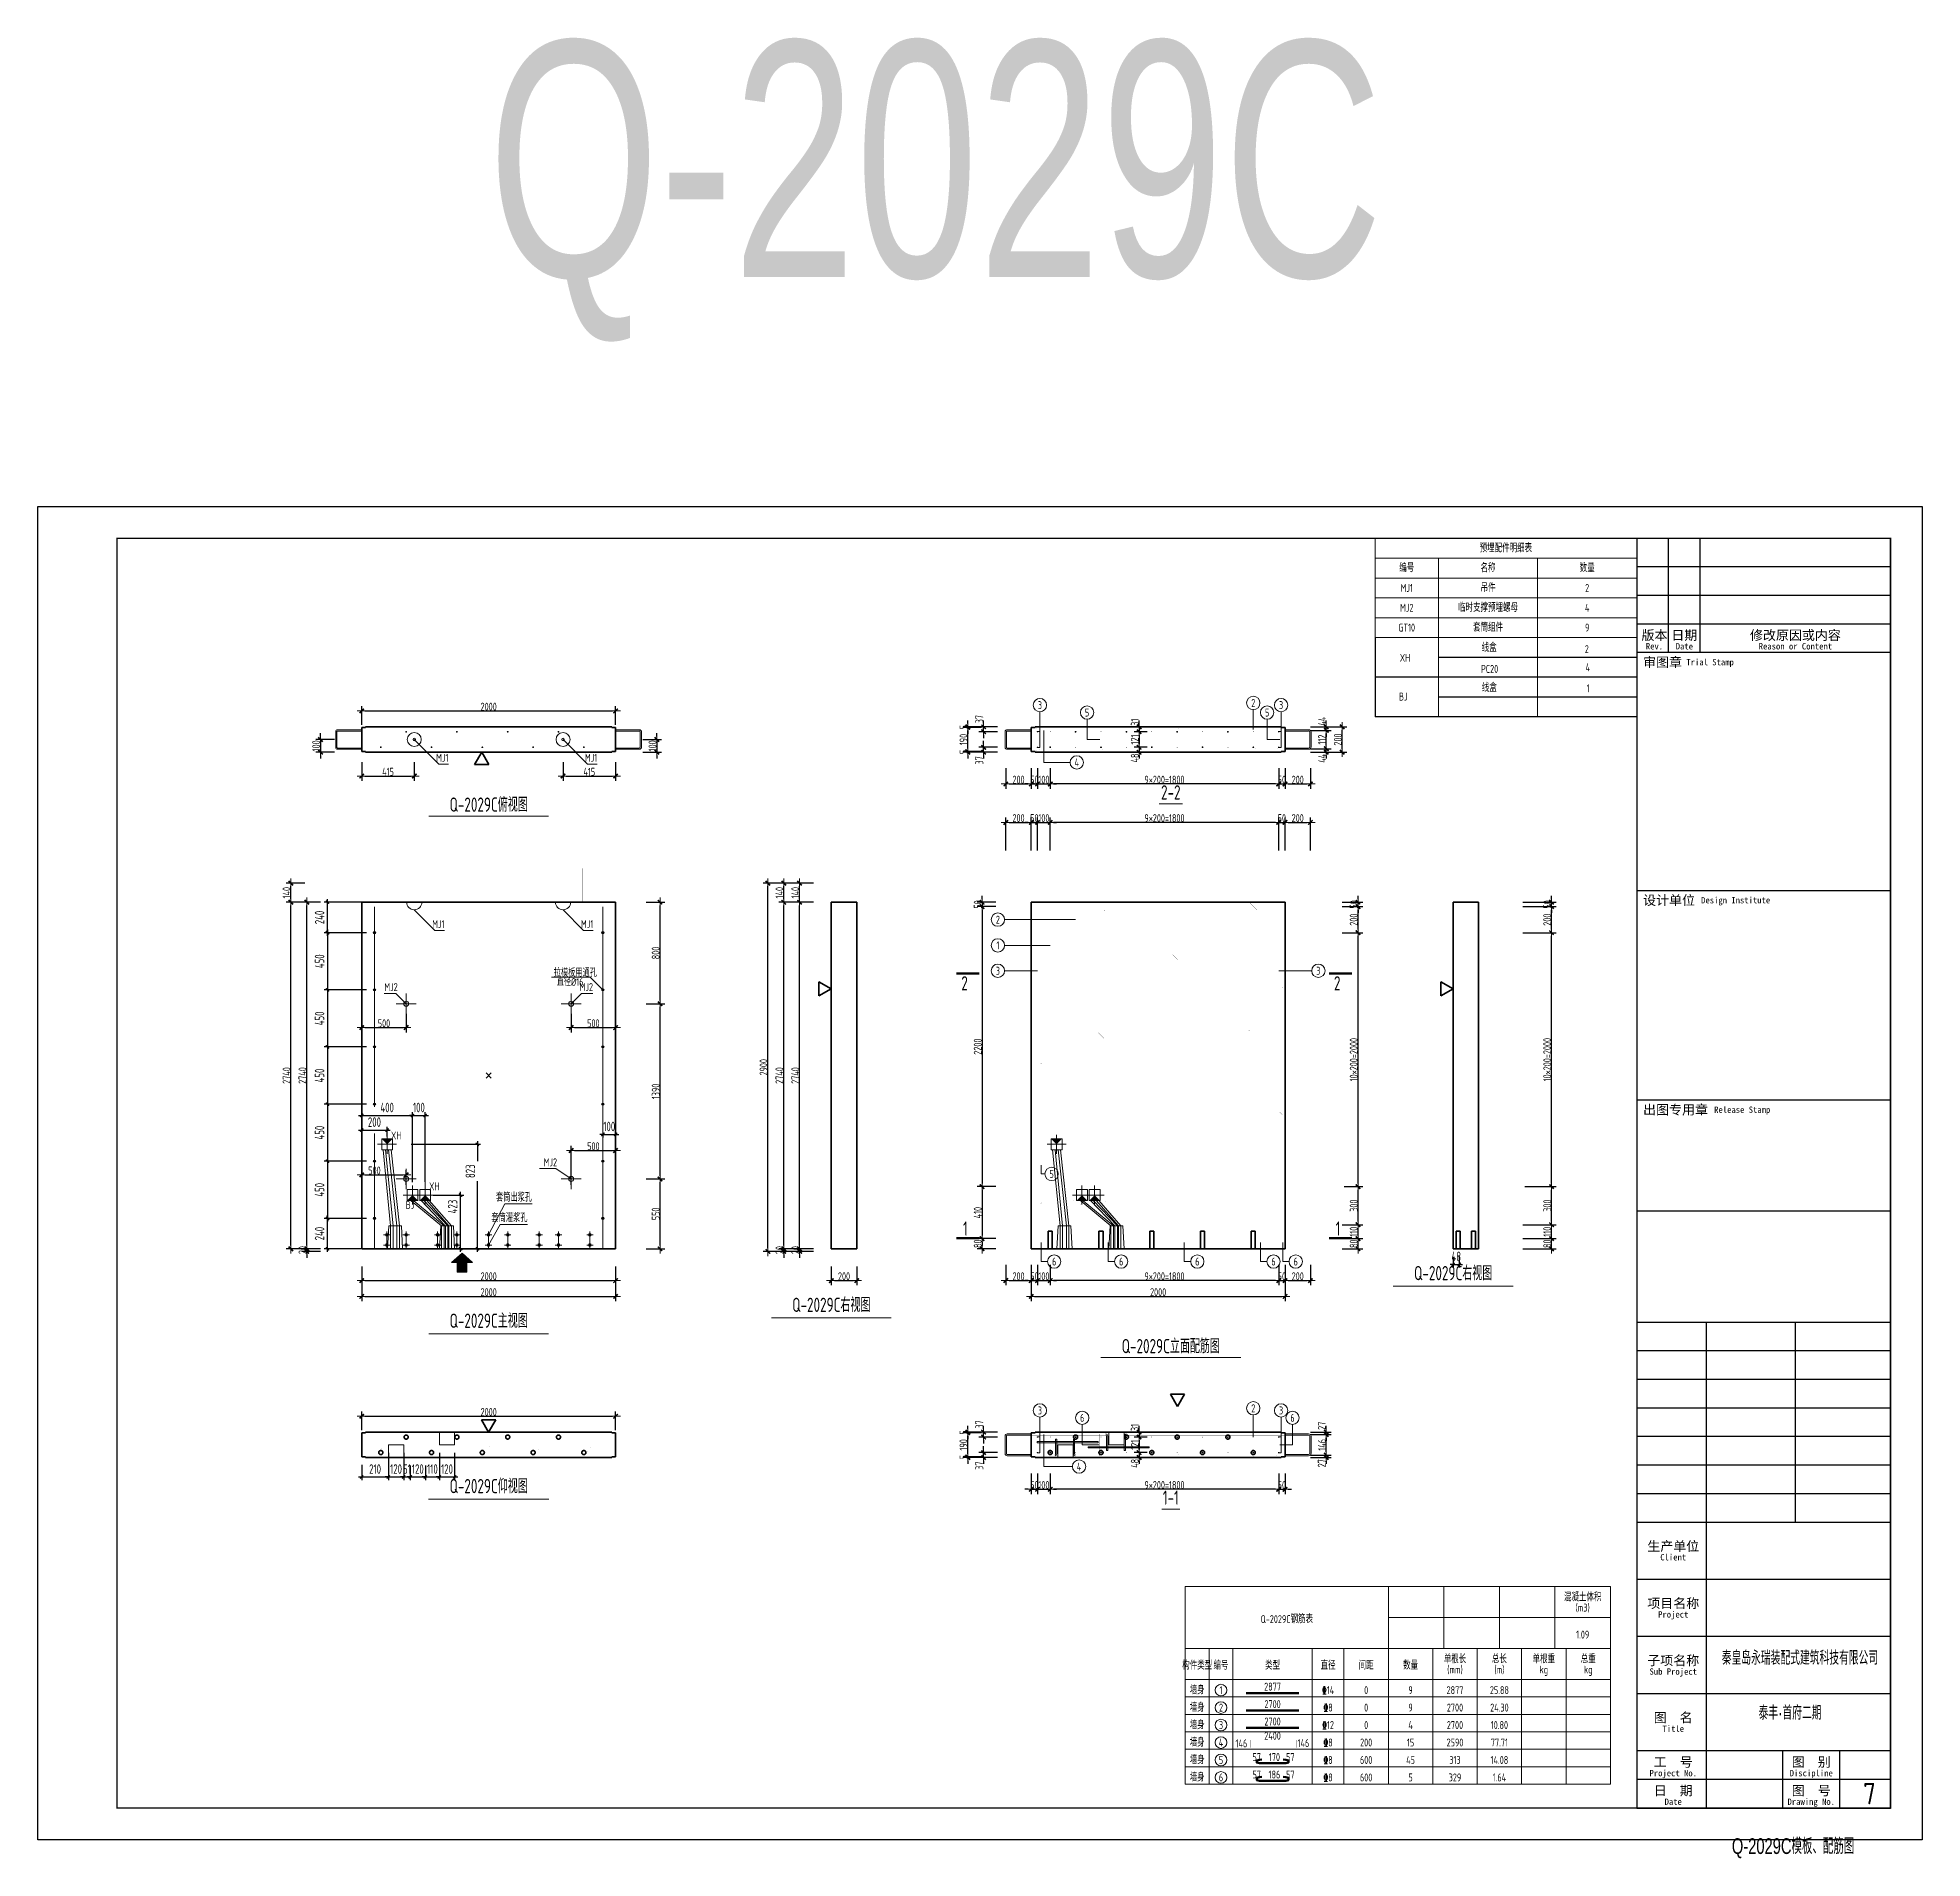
# Model space of a CAD drawing. Extents: x -85320 to 1679916, y -1321939 to 627.
# Drawn here: x 1261140 to 1320540, y -868455 to -811099 of the extents above; entities that cross this region are included whole.
import ezdxf
from ezdxf.enums import TextEntityAlignment as Align

# ---------------------------------------------------------------- set-up
doc = ezdxf.new("R2010")
doc.units = 0
doc.header["$LTSCALE"] = 1000
doc.linetypes.add('DOTE', pattern=[2.42, 2, -0.2, 0.02, -0.2])
doc.linetypes.add('点划线', pattern=[1850, 1200, -300, 50, -300])
for name, color, linetype in [('BORDER', 7, 'Continuous'), ('DIAN BOX', 7, 'Continuous'), ('S_WALL', 9, 'Continuous'), ('TH', 7, 'Continuous'), ('Y-03墙-03预制墙钢筋', 1, 'Continuous'), ('图名', 85, 'Continuous'), ('图框文字', 7, 'Continuous'), ('套筒垫片', 7, 'Continuous'), ('手孔标注', 3, 'Continuous'), ('打印线框', 7, 'Continuous'), ('拉模', 7, 'Continuous'), ('砼墙', 3, 'Continuous'), ('详图符号', 7, 'Continuous')]:
    doc.layers.add(name, color=color, linetype=linetype)
for name, color, linetype, lineweight in [('WCOL', 7, 'Continuous', 0), ('参数表文字', 7, 'Continuous', 18), ('参数表边线', 253, 'Continuous', 18), ('手孔', 6, 'Continuous', 0), ('梁截面纵筋', 1, 'Continuous', 50), ('直线', 7, 'Continuous', 18), ('预制墙图名', 7, 'Continuous', 18), ('预制墙埋件', 8, 'Continuous', 18), ('预制墙墙身水平筋', 130, 'Continuous', 18), ('预制墙墙身纵向受力筋', 1, 'Continuous', 18), ('预制墙墙身纵向非受力筋', 94, 'Continuous', 18), ('预制墙墙身附加筋', 94, 'Continuous', 18), ('预制墙拉筋', 130, 'Continuous', 18), ('预制墙详图孔洞', 9, '点划线', 18), ('预制墙详图标注', 3, 'Continuous', 18), ('预制墙详图轮廓', 3, 'Continuous', 35)]:
    doc.layers.add(name, color=color, linetype=linetype, lineweight=lineweight)
doc.styles.get("Standard").update_dxf_attribs({"font": 'gbenor.shx', "bigfont": 'gbcbig.shx'})
doc.styles.add('TSSD_Dimension', font='tssdeng.shx', dxfattribs={"width": 0.7, "bigfont": 'hztxt.shx'})
doc.styles.add('TSSD_Num', font='tssdeng.shx', dxfattribs={"width": 0.7, "bigfont": 'hztxt.shx'})
doc.styles.add('TSSD_Rein', font='Tssdeng.shx', dxfattribs={"width": 0.7, "bigfont": 'hztxt.shx'})
doc.styles.add('中西文等高字体', font='hztxt_e.shx', dxfattribs={"width": 0.7, "bigfont": 'hbhz.shx'})
doc.styles.add('样式 1', font='yjkeng.shx', dxfattribs={"width": 0.7, "bigfont": 'yjkchn.shx'})
doc.styles.add('样式 2', font='yjkeng.shx', dxfattribs={"width": 0.7, "bigfont": 'yjkchn.shx'})
doc.styles.add('设计院一', font='', dxfattribs={"width": 0.8})
doc.styles.get('设计院一').set_extended_font_data('SimSun')
doc.dimstyles.new('标注', dxfattribs={"dimtxt": 300, "dimasz": 100, "dimexe": 100, "dimexo": 250, "dimgap": 100, "dimtad": 1, "dimdec": 0, "dimlfac": 0.25, "dimzin": 0, "dimdsep": 46, "dimtxsty": 'TSSD_Dimension', "dimblk": 'ARCHTICK', "dimcen": 0, "dimdle": 100, "dimclrt": 7, "dimadec": 0, "dimazin": 0, "dimtfac": 1, "dimtdec": 0, "dimtix": 1, "dimtmove": 2, "dimatfit": 3, "dimfxl": 1, "dimtolj": 1, "dimtzin": 0, "dimarcsym": 0})
doc.dimstyles.new('盈建科结构', dxfattribs={"dimscale": 100, "dimtxt": 2.5, "dimasz": 1, "dimexe": 1.5, "dimexo": 0.625, "dimgap": 0.1, "dimtad": 1, "dimdec": 0, "dimrnd": 1, "dimzin": 0, "dimdsep": 46, "dimtxsty": '样式 1', "dimblk": '_yjkbk', "dimblk1": 'ARCHTICK', "dimblk2": 'ARCHTICK', "dimcen": 0.09, "dimadec": 0, "dimazin": 0, "dimtfac": 1, "dimtdec": 4, "dimtix": 1, "dimtmove": 2, "dimatfit": 3, "dimfxl": 1, "dimtolj": 1, "dimtzin": 0, "dimarcsym": 0})

msp = doc.modelspace()

# ---------------------------------------------------------------- texts
at = {"layer": '参数表文字', "linetype": 'Continuous', "style": 'TSSD_Rein', "width": 0.7}
for s, p in [('预埋配件明细表', (1307414.78, -827183.46)), ('编号', (1304289.78, -827808.46)), ('名称', (1306852.28, -827808.46)), ('数量', (1309977.28, -827808.46)), ('MJ1', (1304289.78, -828433.46)), ('吊件', (1306852.28, -828433.46)), ('2', (1309977.28, -828433.46)), ('MJ2', (1304289.78, -829058.46)), ('临时支撑预埋螺母', (1306852.28, -829058.46)), ('4', (1309977.28, -829058.46)), ('GT10', (1304289.78, -829683.46)), ('套筒组件', (1306852.28, -829683.46)), ('9', (1309977.28, -829683.46)), ('线盒', (1306888.851, -830321.036)), ('2', (1309964.912, -830361.952)), ('XH', (1304236.611, -830633.698)), ('PC20', (1306901.204, -830985.435)), ('4', (1309998.314, -830934.881)), ('线盒', (1306893.163, -831581.637)), ('1', (1310005.43, -831596.932)), ('BJ', (1304182.205, -831856.632)), ('XH', (1272440.103, -845683.867)), ('XH', (1273640.103, -847283.867)), ('Q-2029C钢筋表', (1300510.623, -860919.828)), ('1.09', (1309835.623, -861407.328)), ('构件类型', (1297685.623, -862382.328)), ('编号', (1298435.623, -862382.328)), ('类型', (1300060.623, -862382.328)), ('直径', (1301810.623, -862382.328)), ('间距', (1303010.623, -862382.328)), ('数量', (1304410.623, -862382.328)), ('墙身', (1297685.623, -863157.328)), ('1', (1298435.623, -863157.328)), ('2877', (1300060.623, -863047.328)), ('%%13214', (1301810.623, -863157.328)), ('0', (1303010.623, -863157.328)), ('9', (1304410.623, -863157.328)), ('2877', (1305810.623, -863157.328)), ('25.88', (1307210.623, -863157.328)), ('墙身', (1297685.623, -863707.328)), ('2', (1298435.623, -863707.328)), ('2700', (1300060.623, -863597.328)), ('%%1328', (1301810.623, -863707.328)), ('0', (1303010.623, -863707.328)), ('9', (1304410.623, -863707.328)), ('2700', (1305810.623, -863707.328)), ('24.30', (1307210.623, -863707.328)), ('墙身', (1297685.623, -864257.328)), ('3', (1298435.623, -864257.328)), ('2700', (1300060.623, -864147.328)), ('%%13212', (1301810.623, -864257.328)), ('0', (1303010.623, -864257.328)), ('4', (1304410.623, -864257.328)), ('2700', (1305810.623, -864257.328)), ('10.80', (1307210.623, -864257.328)), ('墙身', (1297685.623, -864807.328)), ('4', (1298435.623, -864807.328)), ('146', (1299079.154, -864834.213)), ('2400', (1300060.623, -864595.424)), ('146', (1301033.866, -864826.034)), ('%%1328', (1301810.623, -864807.328)), ('200', (1303010.623, -864807.328)), ('15', (1304410.623, -864807.328)), ('2590', (1305810.623, -864807.328)), ('77.71', (1307210.623, -864807.328)), ('墙身', (1297685.623, -865357.328)), ('5', (1298435.623, -865357.328)), ('57', (1299560.623, -865265.661)), (' 170', (1300060.623, -865265.661)), (' 57', (1300560.623, -865265.661)), ('%%1328', (1301810.623, -865357.328)), ('600', (1303010.623, -865357.328)), ('45', (1304410.623, -865357.328)), ('313', (1305810.623, -865357.328)), ('14.08', (1307210.623, -865357.328)), ('墙身', (1297685.623, -865907.328)), ('6', (1298435.623, -865907.328)), ('57', (1299560.623, -865815.661)), (' 186', (1300060.623, -865815.661)), (' 57', (1300560.623, -865815.661)), ('%%1328', (1301810.623, -865907.328)), ('600', (1303010.623, -865907.328)), ('5', (1304410.623, -865907.328)), ('329', (1305810.623, -865907.328)), ('1.64', (1307210.623, -865907.328))]:
    msp.add_text(s, height=250, dxfattribs=at).set_placement(p, align=Align.MIDDLE_CENTER)
for s, p in [('混凝土体积', (1309835.623, -860432.328)), ('单根长', (1305810.623, -862382.328)), ('总长', (1307210.623, -862382.328)), ('单根重', (1308610.623, -862382.328)), ('总重', (1310010.623, -862382.328))]:
    msp.add_text(s, height=250, dxfattribs=at).set_placement(p, align=Align.BOTTOM_CENTER)
for s, p in [('(m3)', (1309835.623, -860432.328)), ('(mm)', (1305810.623, -862382.328)), ('(m)', (1307210.623, -862382.328)), ('kg', (1308610.623, -862382.328)), ('kg', (1310010.623, -862382.328))]:
    msp.add_text(s, height=250, dxfattribs=at).set_placement(p, align=Align.TOP_CENTER)
at = {"layer": '图名', "linetype": 'Continuous', "style": '样式 2', "width": 0.7}
for s, p in [('2', (1290456.18, -841114.637)), ('2', (1302201.18, -841114.637)), ('1', (1290456.18, -848840.637)), ('1', (1302201.18, -848840.637))]:
    msp.add_text(s, height=450, dxfattribs=at).set_placement(p, align=Align.RIGHT)
at = {"layer": '图框文字', "color": 2, "style": '中西文等高字体', "width": 0.7}
msp.add_text('Q-2029C', height=7425, dxfattribs=at).set_placement((1275333.505, -818634.586))
msp.add_text('Q-2029C模板、配筋图', height=495, dxfattribs=at).set_placement((1314537.282, -868467.254), align=Align.BOTTOM_LEFT)
at = {"layer": '拉模', "color": 3}
msp.add_text('7', height=673.843, dxfattribs=at).set_placement((1318673.64, -866751.841))
at = {"layer": '直线', "linetype": 'Continuous', "style": '样式 1', "width": 0.7}
for s, p in [('3', (1292728.68, -832125.637)), ('2', (1299453.68, -832057.637)), ('3', (1300328.68, -832125.637)), ('5', (1294213.68, -832358.637)), ('5', (1299889.68, -832358.637)), ('4', (1293889.68, -833930.637)), ('2', (1291403.68, -838883.36)), ('1', (1291403.68, -839693.36)), ('3', (1291403.68, -840493.36)), ('3', (1301503.68, -840493.36)), ('5', (1293097.677, -846895.635)), ('6', (1293177.677, -849655.635)), ('6', (1295289.677, -849655.635)), ('6', (1297689.677, -849655.635)), ('6', (1300089.677, -849655.635)), ('6', (1300789.682, -849655.635)), ('2', (1299453.68, -854277.637)), ('3', (1292728.68, -854345.637)), ('6', (1294061.68, -854578.637)), ('3', (1300328.68, -854345.637)), ('6', (1300689.68, -854578.637)), ('4', (1293961.68, -856114.637))]:
    msp.add_text(s, height=250, dxfattribs=at).set_placement(p, align=Align.MIDDLE_CENTER)
for s, p in [('MJ1', (1274087.564, -833983.637)), ('MJ1', (1278775.564, -833983.637)), ('MJ1', (1273962.564, -839223.637)), ('MJ1', (1278650.564, -839223.637)), ('MJ2', (1278642.141, -841208.637)), ('MJ2', (1277509.839, -846728.637)), ('套筒出浆孔', (1276722.803, -847838.637)), ('套筒灌浆孔', (1276576.733, -848483.637))]:
    msp.add_text(s, height=250, dxfattribs=at).set_placement(p, align=Align.BOTTOM_RIGHT)
for s, p in [('MJ2', (1272065.218, -841208.637)), ('BJ', (1272738.431, -848073.396))]:
    msp.add_text(s, height=250, dxfattribs=at).set_placement(p, align=Align.BOTTOM_LEFT)
at = {"layer": '详图符号', "lineweight": 0, "style": 'TSSD_Num', "width": 0.7}
msp.add_text('拉模板用通孔', height=240, dxfattribs=at).set_placement((1277405.683, -840440.175), align=Align.TOP_LEFT)
msp.add_text('直径%%C16', height=240, dxfattribs=at).set_placement((1277498.264, -840966.639))
at = {"layer": '预制墙图名', "linetype": 'Continuous', "style": '样式 2', "width": 0.7}
for s, p in [('Q-2029C俯视图', (1275353.68, -835618.637)), ('2-2', (1296853.68, -835233.637)), ('Q-2029C右视图', (1305753.68, -850378.637)), ('Q-2029C右视图', (1286153.68, -851378.637)), ('Q-2029C主视图', (1275353.68, -851878.637)), ('Q-2029C立面配筋图', (1296853.68, -852678.637)), ('Q-2029C仰视图', (1275353.68, -857088.637)), ('1-1', (1296853.68, -857453.637))]:
    msp.add_text(s, height=450, dxfattribs=at).set_placement(p, align=Align.BOTTOM_CENTER)

# ---------------------------------------------------------------- blocks, each defined once
blk = doc.blocks.new('_yjkbk')
blk.add_line((-1, 0), (1.5, 0))
blk.add_lwpolyline([(-0.7, -0.7, 0.5, 0.5, 0), (0.7, 0.7, 0.5, 0.5, 0)], format="xyseb")
blk = doc.blocks.new('*D1529')
at = {"layer": 'Defpoints', "color": 0, "transparency": 16777216}
for p in [(1271354, -849754), (1279354, -849754), (1279354, -850254)]:
    blk.add_point(p, dxfattribs=at)
at = {"layer": '预制墙详图标注', "color": 0, "lineweight": -2, "transparency": 16777216}
for p, q in [((1271354, -849816), (1271354, -850404)), ((1279354, -849816), (1279354, -850404)), ((1271454, -850254), (1279254, -850254))]:
    blk.add_line(p, q, dxfattribs=at)
at = {"layer": '预制墙详图标注', "color": 0, "lineweight": -2, "transparency": 16777216, "xscale": 100, "yscale": 100, "zscale": 100, "rotation": 180}
blk.add_blockref('_yjkbk', (1271354, -850254), dxfattribs=at)
at = {"layer": '预制墙详图标注', "color": 0, "lineweight": -2, "transparency": 16777216, "xscale": 100, "yscale": 100, "zscale": 100}
blk.add_blockref('_yjkbk', (1279354, -850254), dxfattribs=at)
at = {"layer": '预制墙详图标注', "color": 0, "transparency": 16777216, "insert": (1275354, -850244), "char_height": 250, "attachment_point": 8, "style": '样式 1'}
blk.add_mtext('\\A1;2000', dxfattribs=at)
blk = doc.blocks.new('_ArchTick')
at = {"color": 0, "linetype": 'ByBlock', "const_width": 0.4}
blk.add_lwpolyline([(-0.5, -0.5), (0.5, 0.5)], dxfattribs=at)
blk = doc.blocks.new('*D1530')
at = {"layer": 'Defpoints', "color": 0, "transparency": 16777216}
for p in [(1271354, -850254), (1279354, -850254), (1279354, -850754)]:
    blk.add_point(p, dxfattribs=at)
at = {"layer": '预制墙详图标注', "color": 0, "lineweight": -2, "transparency": 16777216}
for p, q in [((1271354, -850316), (1271354, -850904)), ((1279354, -850316), (1279354, -850904)), ((1271454, -850754), (1279254, -850754))]:
    blk.add_line(p, q, dxfattribs=at)
at = {"layer": '预制墙详图标注', "color": 0, "lineweight": -2, "transparency": 16777216, "xscale": 100, "yscale": 100, "zscale": 100, "rotation": 180}
blk.add_blockref('_yjkbk', (1271354, -850754), dxfattribs=at)
at = {"layer": '预制墙详图标注', "color": 0, "lineweight": -2, "transparency": 16777216, "xscale": 100, "yscale": 100, "zscale": 100}
blk.add_blockref('_yjkbk', (1279354, -850754), dxfattribs=at)
at = {"layer": '预制墙详图标注', "color": 0, "transparency": 16777216, "insert": (1275354, -850744), "char_height": 250, "attachment_point": 8, "style": '样式 1'}
blk.add_mtext('\\A1;2000', dxfattribs=at)
blk = doc.blocks.new('*D1531')
at = {"layer": 'Defpoints', "color": 0, "transparency": 16777216}
for p in [(1269620, -849254), (1270120, -849254), (1270120, -849334)]:
    blk.add_point(p, dxfattribs=at)
at = {"layer": '预制墙详图标注', "color": 0, "lineweight": -2, "transparency": 16777216}
for p, q in [((1270058, -849254), (1269470, -849254)), ((1270058, -849334), (1269470, -849334)), ((1269620, -849154), (1269620, -849054)), ((1269620, -849334), (1269620, -849254)), ((1269620, -849434), (1269620, -849534))]:
    blk.add_line(p, q, dxfattribs=at)
at = {"layer": '预制墙详图标注', "color": 0, "lineweight": -2, "transparency": 16777216, "xscale": 100, "yscale": 100, "zscale": 100}
for p, rotation in [((1269620, -849254), 270), ((1269620, -849334), 90)]:
    blk.add_blockref('_yjkbk', p, dxfattribs=dict(at, rotation=rotation))
at = {"layer": '预制墙详图标注', "color": 0, "transparency": 16777216, "insert": (1269610, -849294), "char_height": 250, "attachment_point": 8, "rotation": 90, "style": '样式 1'}
blk.add_mtext('\\A1;20', dxfattribs=at)
blk = doc.blocks.new('*D1532')
at = {"layer": 'Defpoints', "color": 0, "transparency": 16777216}
for p in [(1280254, -847054), (1280754, -847054), (1280254, -849254)]:
    blk.add_point(p, dxfattribs=at)
at = {"layer": '预制墙详图标注', "color": 0, "lineweight": -2, "transparency": 16777216}
for p, q in [((1280316, -847054), (1280904, -847054)), ((1280754, -849154), (1280754, -847154)), ((1280316, -849254), (1280904, -849254))]:
    blk.add_line(p, q, dxfattribs=at)
at = {"layer": '预制墙详图标注', "color": 0, "lineweight": -2, "transparency": 16777216, "xscale": 100, "yscale": 100, "zscale": 100}
for p, rotation in [((1280754, -847054), 90), ((1280754, -849254), 270)]:
    blk.add_blockref('_yjkbk', p, dxfattribs=dict(at, rotation=rotation))
at = {"layer": '预制墙详图标注', "color": 0, "transparency": 16777216, "insert": (1280744, -848154), "char_height": 250, "attachment_point": 8, "rotation": 90, "style": '样式 1'}
blk.add_mtext('\\A1;550', dxfattribs=at)
blk = doc.blocks.new('*D1533')
at = {"layer": 'Defpoints', "color": 0, "transparency": 16777216}
for p in [(1280254, -838334), (1280754, -838334), (1280254, -841534)]:
    blk.add_point(p, dxfattribs=at)
at = {"layer": '预制墙详图标注', "color": 0, "lineweight": -2, "transparency": 16777216}
for p, q in [((1280316, -838334), (1280904, -838334)), ((1280754, -841434), (1280754, -838434)), ((1280316, -841534), (1280904, -841534))]:
    blk.add_line(p, q, dxfattribs=at)
at = {"layer": '预制墙详图标注', "color": 0, "lineweight": -2, "transparency": 16777216, "xscale": 100, "yscale": 100, "zscale": 100}
for p, rotation in [((1280754, -838334), 90), ((1280754, -841534), 270)]:
    blk.add_blockref('_yjkbk', p, dxfattribs=dict(at, rotation=rotation))
at = {"layer": '预制墙详图标注', "color": 0, "transparency": 16777216, "insert": (1280744, -839934), "char_height": 250, "attachment_point": 8, "rotation": 90, "style": '样式 1'}
blk.add_mtext('\\A1;800', dxfattribs=at)
blk = doc.blocks.new('*D1534')
at = {"layer": 'Defpoints', "color": 0, "transparency": 16777216}
for p in [(1270554, -833209), (1270054, -833609), (1270554, -833609)]:
    blk.add_point(p, dxfattribs=at)
at = {"layer": '预制墙详图标注', "color": 0, "lineweight": -2, "transparency": 16777216}
for p, q in [((1270491, -833209), (1269904, -833209)), ((1270054, -833109), (1270054, -833009)), ((1270054, -833209), (1270054, -833609)), ((1270491, -833609), (1269904, -833609)), ((1270054, -833709), (1270054, -833809))]:
    blk.add_line(p, q, dxfattribs=at)
at = {"layer": '预制墙详图标注', "color": 0, "lineweight": -2, "transparency": 16777216, "xscale": 100, "yscale": 100, "zscale": 100}
for p, rotation in [((1270054, -833209), 270), ((1270054, -833609), 90)]:
    blk.add_blockref('_yjkbk', p, dxfattribs=dict(at, rotation=rotation))
at = {"layer": '预制墙详图标注', "color": 0, "transparency": 16777216, "insert": (1270044, -833409), "char_height": 250, "attachment_point": 8, "rotation": 90, "style": '样式 1'}
blk.add_mtext('\\A1;100', dxfattribs=at)
blk = doc.blocks.new('*D1535')
at = {"layer": 'Defpoints', "color": 0, "transparency": 16777216}
for p in [(1280154, -833209), (1280154, -833609), (1280654, -833609)]:
    blk.add_point(p, dxfattribs=at)
at = {"layer": '预制墙详图标注', "color": 0, "lineweight": -2, "transparency": 16777216}
for p, q in [((1280216, -833209), (1280804, -833209)), ((1280654, -833109), (1280654, -833009)), ((1280654, -833209), (1280654, -833609)), ((1280216, -833609), (1280804, -833609)), ((1280654, -833709), (1280654, -833809))]:
    blk.add_line(p, q, dxfattribs=at)
at = {"layer": '预制墙详图标注', "color": 0, "lineweight": -2, "transparency": 16777216, "xscale": 100, "yscale": 100, "zscale": 100}
for p, rotation in [((1280654, -833209), 270), ((1280654, -833609), 90)]:
    blk.add_blockref('_yjkbk', p, dxfattribs=dict(at, rotation=rotation))
at = {"layer": '预制墙详图标注', "color": 0, "transparency": 16777216, "insert": (1280644, -833409), "char_height": 250, "attachment_point": 8, "rotation": 90, "style": '样式 1'}
blk.add_mtext('\\A1;100', dxfattribs=at)
blk = doc.blocks.new('*D1536')
at = {"layer": 'Defpoints', "color": 0, "transparency": 16777216}
for p in [(1271354, -833859), (1273010, -833859), (1273010, -834359)]:
    blk.add_point(p, dxfattribs=at)
at = {"layer": '预制墙详图标注', "color": 0, "lineweight": -2, "transparency": 16777216}
for p, q in [((1271354, -833921), (1271354, -834509)), ((1273010, -833921), (1273010, -834509)), ((1271454, -834359), (1272910, -834359))]:
    blk.add_line(p, q, dxfattribs=at)
at = {"layer": '预制墙详图标注', "color": 0, "lineweight": -2, "transparency": 16777216, "xscale": 100, "yscale": 100, "zscale": 100, "rotation": 180}
blk.add_blockref('_yjkbk', (1271354, -834359), dxfattribs=at)
at = {"layer": '预制墙详图标注', "color": 0, "lineweight": -2, "transparency": 16777216, "xscale": 100, "yscale": 100, "zscale": 100}
blk.add_blockref('_yjkbk', (1273010, -834359), dxfattribs=at)
at = {"layer": '预制墙详图标注', "color": 0, "transparency": 16777216, "insert": (1272182, -834349), "char_height": 250, "attachment_point": 8, "style": '样式 1'}
blk.add_mtext('\\A1;415', dxfattribs=at)
blk = doc.blocks.new('*D1537')
at = {"layer": 'Defpoints', "color": 0, "transparency": 16777216}
for p in [(1277698, -833859), (1279354, -833859), (1279354, -834359)]:
    blk.add_point(p, dxfattribs=at)
at = {"layer": '预制墙详图标注', "color": 0, "lineweight": -2, "transparency": 16777216}
for p, q in [((1277698, -833921), (1277698, -834509)), ((1279354, -833921), (1279354, -834509)), ((1277798, -834359), (1279254, -834359))]:
    blk.add_line(p, q, dxfattribs=at)
at = {"layer": '预制墙详图标注', "color": 0, "lineweight": -2, "transparency": 16777216, "xscale": 100, "yscale": 100, "zscale": 100, "rotation": 180}
blk.add_blockref('_yjkbk', (1277698, -834359), dxfattribs=at)
at = {"layer": '预制墙详图标注', "color": 0, "lineweight": -2, "transparency": 16777216, "xscale": 100, "yscale": 100, "zscale": 100}
blk.add_blockref('_yjkbk', (1279354, -834359), dxfattribs=at)
at = {"layer": '预制墙详图标注', "color": 0, "transparency": 16777216, "insert": (1278526, -834349), "char_height": 250, "attachment_point": 8, "style": '样式 1'}
blk.add_mtext('\\A1;415', dxfattribs=at)
blk = doc.blocks.new('*D1538')
at = {"layer": 'Defpoints', "color": 0, "transparency": 16777216}
for p in [(1279354, -832309), (1271354, -832809), (1279354, -832809)]:
    blk.add_point(p, dxfattribs=at)
at = {"layer": '预制墙详图标注', "color": 0, "lineweight": -2, "transparency": 16777216}
for p, q in [((1271354, -832746), (1271354, -832159)), ((1279354, -832746), (1279354, -832159)), ((1271454, -832309), (1279254, -832309))]:
    blk.add_line(p, q, dxfattribs=at)
at = {"layer": '预制墙详图标注', "color": 0, "lineweight": -2, "transparency": 16777216, "xscale": 100, "yscale": 100, "zscale": 100, "rotation": 180}
blk.add_blockref('_yjkbk', (1271354, -832309), dxfattribs=at)
at = {"layer": '预制墙详图标注', "color": 0, "lineweight": -2, "transparency": 16777216, "xscale": 100, "yscale": 100, "zscale": 100}
blk.add_blockref('_yjkbk', (1279354, -832309), dxfattribs=at)
at = {"layer": '预制墙详图标注', "color": 0, "transparency": 16777216, "insert": (1275354, -832299), "char_height": 250, "attachment_point": 8, "style": '样式 1'}
blk.add_mtext('\\A1;2000', dxfattribs=at)
blk = doc.blocks.new('*D1539')
at = {"layer": 'Defpoints', "color": 0, "transparency": 16777216}
for p in [(1286154, -849754), (1286954, -849754), (1286954, -850254)]:
    blk.add_point(p, dxfattribs=at)
at = {"layer": '预制墙详图标注', "color": 0, "lineweight": -2, "transparency": 16777216}
for p, q in [((1286154, -849816), (1286154, -850404)), ((1286954, -849816), (1286954, -850404)), ((1286254, -850254), (1286854, -850254))]:
    blk.add_line(p, q, dxfattribs=at)
at = {"layer": '预制墙详图标注', "color": 0, "lineweight": -2, "transparency": 16777216, "xscale": 100, "yscale": 100, "zscale": 100, "rotation": 180}
blk.add_blockref('_yjkbk', (1286154, -850254), dxfattribs=at)
at = {"layer": '预制墙详图标注', "color": 0, "lineweight": -2, "transparency": 16777216, "xscale": 100, "yscale": 100, "zscale": 100}
blk.add_blockref('_yjkbk', (1286954, -850254), dxfattribs=at)
at = {"layer": '预制墙详图标注', "color": 0, "transparency": 16777216, "insert": (1286554, -850244), "char_height": 250, "attachment_point": 8, "style": '样式 1'}
blk.add_mtext('\\A1;200', dxfattribs=at)
blk = doc.blocks.new('*D1540')
at = {"layer": 'Defpoints', "color": 0, "transparency": 16777216}
for p in [(1285154, -849254), (1285654, -849254), (1285654, -849334)]:
    blk.add_point(p, dxfattribs=at)
at = {"layer": '预制墙详图标注', "color": 0, "lineweight": -2, "transparency": 16777216}
for p, q in [((1285591, -849254), (1285004, -849254)), ((1285591, -849334), (1285004, -849334)), ((1285154, -849154), (1285154, -849054)), ((1285154, -849334), (1285154, -849254)), ((1285154, -849434), (1285154, -849534))]:
    blk.add_line(p, q, dxfattribs=at)
at = {"layer": '预制墙详图标注', "color": 0, "lineweight": -2, "transparency": 16777216, "xscale": 100, "yscale": 100, "zscale": 100}
for p, rotation in [((1285154, -849254), 270), ((1285154, -849334), 90)]:
    blk.add_blockref('_yjkbk', p, dxfattribs=dict(at, rotation=rotation))
at = {"layer": '预制墙详图标注', "color": 0, "transparency": 16777216, "insert": (1285144, -849294), "char_height": 250, "attachment_point": 8, "rotation": 90, "style": '样式 1'}
blk.add_mtext('\\A1;20', dxfattribs=at)
blk = doc.blocks.new('*D1541')
at = {"layer": 'Defpoints', "color": 0, "transparency": 16777216}
for p in [(1284654, -849254), (1285154, -849254), (1285154, -849334)]:
    blk.add_point(p, dxfattribs=at)
at = {"layer": '预制墙详图标注', "color": 0, "lineweight": -2, "transparency": 16777216}
for p, q in [((1285091, -849254), (1284504, -849254)), ((1285091, -849334), (1284504, -849334)), ((1284654, -849154), (1284654, -849054)), ((1284654, -849334), (1284654, -849254)), ((1284654, -849434), (1284654, -849534))]:
    blk.add_line(p, q, dxfattribs=at)
at = {"layer": '预制墙详图标注', "color": 0, "lineweight": -2, "transparency": 16777216, "xscale": 100, "yscale": 100, "zscale": 100}
for p, rotation in [((1284654, -849254), 270), ((1284654, -849334), 90)]:
    blk.add_blockref('_yjkbk', p, dxfattribs=dict(at, rotation=rotation))
at = {"layer": '预制墙详图标注', "color": 0, "transparency": 16777216, "insert": (1284644, -849294), "char_height": 250, "attachment_point": 8, "rotation": 90, "style": '样式 1'}
blk.add_mtext('\\A1;20', dxfattribs=at)
blk = doc.blocks.new('*D1542')
at = {"layer": 'Defpoints', "color": 0, "transparency": 16777216}
for p in [(1284154, -837734), (1284654, -837734), (1284654, -849334)]:
    blk.add_point(p, dxfattribs=at)
at = {"layer": '预制墙详图标注', "color": 0, "lineweight": -2, "transparency": 16777216}
for p, q in [((1284591, -837734), (1284004, -837734)), ((1284154, -849234), (1284154, -837834)), ((1284591, -849334), (1284004, -849334))]:
    blk.add_line(p, q, dxfattribs=at)
at = {"layer": '预制墙详图标注', "color": 0, "lineweight": -2, "transparency": 16777216, "xscale": 100, "yscale": 100, "zscale": 100}
for p, rotation in [((1284154, -837734), 90), ((1284154, -849334), 270)]:
    blk.add_blockref('_yjkbk', p, dxfattribs=dict(at, rotation=rotation))
at = {"layer": '预制墙详图标注', "color": 0, "transparency": 16777216, "insert": (1284144, -843534), "char_height": 250, "attachment_point": 8, "rotation": 90, "style": '样式 1'}
blk.add_mtext('\\A1;2900', dxfattribs=at)
blk = doc.blocks.new('*D1543')
at = {"layer": 'Defpoints', "color": 0, "transparency": 16777216}
for p in [(1291654, -849754), (1292454, -849754), (1292454, -850254)]:
    blk.add_point(p, dxfattribs=at)
at = {"layer": '预制墙详图标注', "color": 0, "lineweight": -2, "transparency": 16777216}
for p, q in [((1291654, -849754), (1291654, -850404)), ((1292454, -849754), (1292454, -850404)), ((1291754, -850254), (1292354, -850254))]:
    blk.add_line(p, q, dxfattribs=at)
at = {"layer": '预制墙详图标注', "color": 0, "lineweight": -2, "transparency": 16777216, "xscale": 100, "yscale": 100, "zscale": 100, "rotation": 180}
blk.add_blockref('_yjkbk', (1291654, -850254), dxfattribs=at)
at = {"layer": '预制墙详图标注', "color": 0, "lineweight": -2, "transparency": 16777216, "xscale": 100, "yscale": 100, "zscale": 100}
blk.add_blockref('_yjkbk', (1292454, -850254), dxfattribs=at)
at = {"layer": '预制墙详图标注', "color": 0, "transparency": 16777216, "insert": (1292054, -850244), "char_height": 250, "attachment_point": 8, "style": '样式 1'}
blk.add_mtext('\\A1;200', dxfattribs=at)
blk = doc.blocks.new('*D1544')
at = {"layer": 'Defpoints', "color": 0, "transparency": 16777216}
for p in [(1292454, -849754), (1292654, -849754), (1292654, -850254)]:
    blk.add_point(p, dxfattribs=at)
at = {"layer": '预制墙详图标注', "color": 0, "lineweight": -2, "transparency": 16777216}
for p, q in [((1292454, -849754), (1292454, -850404)), ((1292654, -849754), (1292654, -850404)), ((1292354, -850254), (1292254, -850254)), ((1292454, -850254), (1292654, -850254)), ((1292754, -850254), (1292854, -850254))]:
    blk.add_line(p, q, dxfattribs=at)
at = {"layer": '预制墙详图标注', "color": 0, "lineweight": -2, "transparency": 16777216, "xscale": 100, "yscale": 100, "zscale": 100}
blk.add_blockref('_yjkbk', (1292454, -850254), dxfattribs=at)
at = {"layer": '预制墙详图标注', "color": 0, "lineweight": -2, "transparency": 16777216, "xscale": 100, "yscale": 100, "zscale": 100, "rotation": 180}
blk.add_blockref('_yjkbk', (1292654, -850254), dxfattribs=at)
at = {"layer": '预制墙详图标注', "color": 0, "transparency": 16777216, "insert": (1292554, -850244), "char_height": 250, "attachment_point": 8, "style": '样式 1'}
blk.add_mtext('\\A1;50', dxfattribs=at)
blk = doc.blocks.new('*D1545')
at = {"layer": 'Defpoints', "color": 0, "transparency": 16777216}
for p in [(1292654, -849754), (1293054, -849754), (1293054, -850254)]:
    blk.add_point(p, dxfattribs=at)
at = {"layer": '预制墙详图标注', "color": 0, "lineweight": -2, "transparency": 16777216}
for p, q in [((1292654, -849754), (1292654, -850404)), ((1293054, -849754), (1293054, -850404)), ((1292554, -850254), (1292454, -850254)), ((1292654, -850254), (1293054, -850254)), ((1293154, -850254), (1293254, -850254))]:
    blk.add_line(p, q, dxfattribs=at)
at = {"layer": '预制墙详图标注', "color": 0, "lineweight": -2, "transparency": 16777216, "xscale": 100, "yscale": 100, "zscale": 100}
blk.add_blockref('_yjkbk', (1292654, -850254), dxfattribs=at)
at = {"layer": '预制墙详图标注', "color": 0, "lineweight": -2, "transparency": 16777216, "xscale": 100, "yscale": 100, "zscale": 100, "rotation": 180}
blk.add_blockref('_yjkbk', (1293054, -850254), dxfattribs=at)
at = {"layer": '预制墙详图标注', "color": 0, "transparency": 16777216, "insert": (1292854, -850244), "char_height": 250, "attachment_point": 8, "style": '样式 1'}
blk.add_mtext('\\A1;100', dxfattribs=at)
blk = doc.blocks.new('*D1546')
at = {"layer": 'Defpoints', "color": 0, "transparency": 16777216}
for p in [(1293054, -849754), (1300254, -849754), (1293054, -850254)]:
    blk.add_point(p, dxfattribs=at)
at = {"layer": '预制墙详图标注', "color": 0, "lineweight": -2, "transparency": 16777216}
for p, q in [((1293054, -849816), (1293054, -850404)), ((1300254, -849816), (1300254, -850404)), ((1300154, -850254), (1293154, -850254))]:
    blk.add_line(p, q, dxfattribs=at)
at = {"layer": '预制墙详图标注', "color": 0, "lineweight": -2, "transparency": 16777216, "xscale": 100, "yscale": 100, "zscale": 100, "rotation": 180}
blk.add_blockref('_yjkbk', (1293054, -850254), dxfattribs=at)
at = {"layer": '预制墙详图标注', "color": 0, "lineweight": -2, "transparency": 16777216, "xscale": 100, "yscale": 100, "zscale": 100}
blk.add_blockref('_yjkbk', (1300254, -850254), dxfattribs=at)
at = {"layer": '预制墙详图标注', "color": 0, "transparency": 16777216, "insert": (1296654, -850244), "char_height": 250, "attachment_point": 8, "style": '样式 1'}
blk.add_mtext('\\A1;9×200=1800', dxfattribs=at)
blk = doc.blocks.new('*D1547')
at = {"layer": 'Defpoints', "color": 0, "transparency": 16777216}
for p in [(1300254, -849754), (1300454, -849754), (1300454, -850254)]:
    blk.add_point(p, dxfattribs=at)
at = {"layer": '预制墙详图标注', "color": 0, "lineweight": -2, "transparency": 16777216}
for p, q in [((1300254, -849754), (1300254, -850404)), ((1300454, -849754), (1300454, -850404)), ((1300154, -850254), (1300054, -850254)), ((1300254, -850254), (1300454, -850254)), ((1300554, -850254), (1300654, -850254))]:
    blk.add_line(p, q, dxfattribs=at)
at = {"layer": '预制墙详图标注', "color": 0, "lineweight": -2, "transparency": 16777216, "xscale": 100, "yscale": 100, "zscale": 100}
blk.add_blockref('_yjkbk', (1300254, -850254), dxfattribs=at)
at = {"layer": '预制墙详图标注', "color": 0, "lineweight": -2, "transparency": 16777216, "xscale": 100, "yscale": 100, "zscale": 100, "rotation": 180}
blk.add_blockref('_yjkbk', (1300454, -850254), dxfattribs=at)
at = {"layer": '预制墙详图标注', "color": 0, "transparency": 16777216, "insert": (1300354, -850244), "char_height": 250, "attachment_point": 8, "style": '样式 1'}
blk.add_mtext('\\A1;50', dxfattribs=at)
blk = doc.blocks.new('*D1548')
at = {"layer": 'Defpoints', "color": 0, "transparency": 16777216}
for p in [(1300454, -849754), (1301254, -849754), (1301254, -850254)]:
    blk.add_point(p, dxfattribs=at)
at = {"layer": '预制墙详图标注', "color": 0, "lineweight": -2, "transparency": 16777216}
for p, q in [((1300454, -849754), (1300454, -850404)), ((1301254, -849754), (1301254, -850404)), ((1300554, -850254), (1301154, -850254))]:
    blk.add_line(p, q, dxfattribs=at)
at = {"layer": '预制墙详图标注', "color": 0, "lineweight": -2, "transparency": 16777216, "xscale": 100, "yscale": 100, "zscale": 100, "rotation": 180}
blk.add_blockref('_yjkbk', (1300454, -850254), dxfattribs=at)
at = {"layer": '预制墙详图标注', "color": 0, "lineweight": -2, "transparency": 16777216, "xscale": 100, "yscale": 100, "zscale": 100}
blk.add_blockref('_yjkbk', (1301254, -850254), dxfattribs=at)
at = {"layer": '预制墙详图标注', "color": 0, "transparency": 16777216, "insert": (1300854, -850244), "char_height": 250, "attachment_point": 8, "style": '样式 1'}
blk.add_mtext('\\A1;200', dxfattribs=at)
blk = doc.blocks.new('*D1549')
at = {"layer": 'Defpoints', "color": 0, "transparency": 16777216}
for p in [(1292454, -835820), (1291654, -836770), (1292454, -836770)]:
    blk.add_point(p, dxfattribs=at)
at = {"layer": '预制墙详图标注', "color": 0, "lineweight": -2, "transparency": 16777216}
for p, q in [((1291654, -836707), (1291654, -835670)), ((1292454, -836707), (1292454, -835670)), ((1291754, -835820), (1292354, -835820))]:
    blk.add_line(p, q, dxfattribs=at)
at = {"layer": '预制墙详图标注', "color": 0, "lineweight": -2, "transparency": 16777216, "xscale": 100, "yscale": 100, "zscale": 100, "rotation": 180}
blk.add_blockref('_yjkbk', (1291654, -835820), dxfattribs=at)
at = {"layer": '预制墙详图标注', "color": 0, "lineweight": -2, "transparency": 16777216, "xscale": 100, "yscale": 100, "zscale": 100}
blk.add_blockref('_yjkbk', (1292454, -835820), dxfattribs=at)
at = {"layer": '预制墙详图标注', "color": 0, "transparency": 16777216, "insert": (1292054, -835810), "char_height": 250, "attachment_point": 8, "style": '样式 1'}
blk.add_mtext('\\A1;200', dxfattribs=at)
blk = doc.blocks.new('*D1550')
at = {"layer": 'Defpoints', "color": 0, "transparency": 16777216}
for p in [(1292654, -835820), (1292454, -836770), (1292654, -836770)]:
    blk.add_point(p, dxfattribs=at)
at = {"layer": '预制墙详图标注', "color": 0, "lineweight": -2, "transparency": 16777216}
for p, q in [((1292454, -836707), (1292454, -835670)), ((1292654, -836707), (1292654, -835670)), ((1292354, -835820), (1292254, -835820)), ((1292454, -835820), (1292654, -835820)), ((1292754, -835820), (1292854, -835820))]:
    blk.add_line(p, q, dxfattribs=at)
at = {"layer": '预制墙详图标注', "color": 0, "lineweight": -2, "transparency": 16777216, "xscale": 100, "yscale": 100, "zscale": 100}
blk.add_blockref('_yjkbk', (1292454, -835820), dxfattribs=at)
at = {"layer": '预制墙详图标注', "color": 0, "lineweight": -2, "transparency": 16777216, "xscale": 100, "yscale": 100, "zscale": 100, "rotation": 180}
blk.add_blockref('_yjkbk', (1292654, -835820), dxfattribs=at)
at = {"layer": '预制墙详图标注', "color": 0, "transparency": 16777216, "insert": (1292554, -835810), "char_height": 250, "attachment_point": 8, "style": '样式 1'}
blk.add_mtext('\\A1;50', dxfattribs=at)
blk = doc.blocks.new('*D1551')
at = {"layer": 'Defpoints', "color": 0, "transparency": 16777216}
for p in [(1293054, -835820), (1292654, -836770), (1293054, -836770)]:
    blk.add_point(p, dxfattribs=at)
at = {"layer": '预制墙详图标注', "color": 0, "lineweight": -2, "transparency": 16777216}
for p, q in [((1292654, -836707), (1292654, -835670)), ((1293054, -836707), (1293054, -835670)), ((1292554, -835820), (1292454, -835820)), ((1292654, -835820), (1293054, -835820)), ((1293154, -835820), (1293254, -835820))]:
    blk.add_line(p, q, dxfattribs=at)
at = {"layer": '预制墙详图标注', "color": 0, "lineweight": -2, "transparency": 16777216, "xscale": 100, "yscale": 100, "zscale": 100}
blk.add_blockref('_yjkbk', (1292654, -835820), dxfattribs=at)
at = {"layer": '预制墙详图标注', "color": 0, "lineweight": -2, "transparency": 16777216, "xscale": 100, "yscale": 100, "zscale": 100, "rotation": 180}
blk.add_blockref('_yjkbk', (1293054, -835820), dxfattribs=at)
at = {"layer": '预制墙详图标注', "color": 0, "transparency": 16777216, "insert": (1292854, -835810), "char_height": 250, "attachment_point": 8, "style": '样式 1'}
blk.add_mtext('\\A1;100', dxfattribs=at)
blk = doc.blocks.new('*D1552')
at = {"layer": 'Defpoints', "color": 0, "transparency": 16777216}
for p in [(1293054, -835820), (1293054, -836770), (1300254, -836770)]:
    blk.add_point(p, dxfattribs=at)
at = {"layer": '预制墙详图标注', "color": 0, "lineweight": -2, "transparency": 16777216}
for p, q in [((1293054, -836707), (1293054, -835670)), ((1300254, -836707), (1300254, -835670)), ((1300154, -835820), (1293154, -835820))]:
    blk.add_line(p, q, dxfattribs=at)
at = {"layer": '预制墙详图标注', "color": 0, "lineweight": -2, "transparency": 16777216, "xscale": 100, "yscale": 100, "zscale": 100, "rotation": 180}
blk.add_blockref('_yjkbk', (1293054, -835820), dxfattribs=at)
at = {"layer": '预制墙详图标注', "color": 0, "lineweight": -2, "transparency": 16777216, "xscale": 100, "yscale": 100, "zscale": 100}
blk.add_blockref('_yjkbk', (1300254, -835820), dxfattribs=at)
at = {"layer": '预制墙详图标注', "color": 0, "transparency": 16777216, "insert": (1296654, -835810), "char_height": 250, "attachment_point": 8, "style": '样式 1'}
blk.add_mtext('\\A1;9×200=1800', dxfattribs=at)
blk = doc.blocks.new('*D1553')
at = {"layer": 'Defpoints', "color": 0, "transparency": 16777216}
for p in [(1300454, -835820), (1300254, -836770), (1300454, -836770)]:
    blk.add_point(p, dxfattribs=at)
at = {"layer": '预制墙详图标注', "color": 0, "lineweight": -2, "transparency": 16777216}
for p, q in [((1300254, -836707), (1300254, -835670)), ((1300454, -836707), (1300454, -835670)), ((1300154, -835820), (1300054, -835820)), ((1300254, -835820), (1300454, -835820)), ((1300554, -835820), (1300654, -835820))]:
    blk.add_line(p, q, dxfattribs=at)
at = {"layer": '预制墙详图标注', "color": 0, "lineweight": -2, "transparency": 16777216, "xscale": 100, "yscale": 100, "zscale": 100}
blk.add_blockref('_yjkbk', (1300254, -835820), dxfattribs=at)
at = {"layer": '预制墙详图标注', "color": 0, "lineweight": -2, "transparency": 16777216, "xscale": 100, "yscale": 100, "zscale": 100, "rotation": 180}
blk.add_blockref('_yjkbk', (1300454, -835820), dxfattribs=at)
at = {"layer": '预制墙详图标注', "color": 0, "transparency": 16777216, "insert": (1300354, -835810), "char_height": 250, "attachment_point": 8, "style": '样式 1'}
blk.add_mtext('\\A1;50', dxfattribs=at)
blk = doc.blocks.new('*D1554')
at = {"layer": 'Defpoints', "color": 0, "transparency": 16777216}
for p in [(1301254, -835820), (1300454, -836770), (1301254, -836770)]:
    blk.add_point(p, dxfattribs=at)
at = {"layer": '预制墙详图标注', "color": 0, "lineweight": -2, "transparency": 16777216}
for p, q in [((1300454, -836707), (1300454, -835670)), ((1301254, -836707), (1301254, -835670)), ((1300554, -835820), (1301154, -835820))]:
    blk.add_line(p, q, dxfattribs=at)
at = {"layer": '预制墙详图标注', "color": 0, "lineweight": -2, "transparency": 16777216, "xscale": 100, "yscale": 100, "zscale": 100, "rotation": 180}
blk.add_blockref('_yjkbk', (1300454, -835820), dxfattribs=at)
at = {"layer": '预制墙详图标注', "color": 0, "lineweight": -2, "transparency": 16777216, "xscale": 100, "yscale": 100, "zscale": 100}
blk.add_blockref('_yjkbk', (1301254, -835820), dxfattribs=at)
at = {"layer": '预制墙详图标注', "color": 0, "transparency": 16777216, "insert": (1300854, -835810), "char_height": 250, "attachment_point": 8, "style": '样式 1'}
blk.add_mtext('\\A1;200', dxfattribs=at)
blk = doc.blocks.new('*D1555')
at = {"layer": 'Defpoints', "color": 0, "transparency": 16777216}
for p in [(1292454, -850254), (1300454, -850254), (1300454, -850754)]:
    blk.add_point(p, dxfattribs=at)
at = {"layer": '预制墙详图标注', "color": 0, "lineweight": -2, "transparency": 16777216}
for p, q in [((1292454, -850316), (1292454, -850904)), ((1300454, -850316), (1300454, -850904)), ((1292554, -850754), (1300354, -850754))]:
    blk.add_line(p, q, dxfattribs=at)
at = {"layer": '预制墙详图标注', "color": 0, "lineweight": -2, "transparency": 16777216, "xscale": 100, "yscale": 100, "zscale": 100, "rotation": 180}
blk.add_blockref('_yjkbk', (1292454, -850754), dxfattribs=at)
at = {"layer": '预制墙详图标注', "color": 0, "lineweight": -2, "transparency": 16777216, "xscale": 100, "yscale": 100, "zscale": 100}
blk.add_blockref('_yjkbk', (1300454, -850754), dxfattribs=at)
at = {"layer": '预制墙详图标注', "color": 0, "transparency": 16777216, "insert": (1296454, -850744), "char_height": 250, "attachment_point": 8, "style": '样式 1'}
blk.add_mtext('\\A1;2000', dxfattribs=at)
blk = doc.blocks.new('*D1556')
at = {"layer": 'Defpoints', "color": 0, "transparency": 16777216}
for p in [(1290904, -849254), (1291404, -848934), (1291404, -849254)]:
    blk.add_point(p, dxfattribs=at)
at = {"layer": '预制墙详图标注', "color": 0, "lineweight": -2, "transparency": 16777216}
for p, q in [((1291341, -848934), (1290754, -848934)), ((1291341, -849254), (1290754, -849254)), ((1290904, -849034), (1290904, -849154))]:
    blk.add_line(p, q, dxfattribs=at)
at = {"layer": '预制墙详图标注', "color": 0, "lineweight": -2, "transparency": 16777216, "xscale": 100, "yscale": 100, "zscale": 100}
for p, rotation in [((1290904, -848934), 90), ((1290904, -849254), 270)]:
    blk.add_blockref('_yjkbk', p, dxfattribs=dict(at, rotation=rotation))
at = {"layer": '预制墙详图标注', "color": 0, "transparency": 16777216, "insert": (1290894, -849094), "char_height": 250, "attachment_point": 8, "rotation": 90, "style": '样式 1'}
blk.add_mtext('\\A1;80', dxfattribs=at)
blk = doc.blocks.new('*D1557')
at = {"layer": 'Defpoints', "color": 0, "transparency": 16777216}
for p in [(1291404, -847294), (1290904, -848934), (1291404, -848934)]:
    blk.add_point(p, dxfattribs=at)
at = {"layer": '预制墙详图标注', "color": 0, "lineweight": -2, "transparency": 16777216}
for p, q in [((1291341, -847294), (1290754, -847294)), ((1290904, -847394), (1290904, -848834)), ((1291341, -848934), (1290754, -848934))]:
    blk.add_line(p, q, dxfattribs=at)
at = {"layer": '预制墙详图标注', "color": 0, "lineweight": -2, "transparency": 16777216, "xscale": 100, "yscale": 100, "zscale": 100}
for p, rotation in [((1290904, -847294), 90), ((1290904, -848934), 270)]:
    blk.add_blockref('_yjkbk', p, dxfattribs=dict(at, rotation=rotation))
at = {"layer": '预制墙详图标注', "color": 0, "transparency": 16777216, "insert": (1290894, -848114), "char_height": 250, "attachment_point": 8, "rotation": 90, "style": '样式 1'}
blk.add_mtext('\\A1;410', dxfattribs=at)
blk = doc.blocks.new('*D1558')
at = {"layer": 'Defpoints', "color": 0, "transparency": 16777216}
for p in [(1302254, -848934), (1302254, -849254), (1302754, -848934)]:
    blk.add_point(p, dxfattribs=at)
at = {"layer": '预制墙详图标注', "color": 0, "lineweight": -2, "transparency": 16777216}
for p, q in [((1302254, -848934), (1302904, -848934)), ((1302254, -849254), (1302904, -849254)), ((1302754, -849154), (1302754, -849034))]:
    blk.add_line(p, q, dxfattribs=at)
at = {"layer": '预制墙详图标注', "color": 0, "lineweight": -2, "transparency": 16777216, "xscale": 100, "yscale": 100, "zscale": 100}
for p, rotation in [((1302754, -848934), 90), ((1302754, -849254), 270)]:
    blk.add_blockref('_yjkbk', p, dxfattribs=dict(at, rotation=rotation))
at = {"layer": '预制墙详图标注', "color": 0, "transparency": 16777216, "insert": (1302744, -849094), "char_height": 250, "attachment_point": 8, "rotation": 90, "style": '样式 1'}
blk.add_mtext('\\A1;80', dxfattribs=at)
blk = doc.blocks.new('*D1559')
at = {"layer": 'Defpoints', "color": 0, "transparency": 16777216}
for p in [(1302254, -848494), (1302754, -848494), (1302254, -848934)]:
    blk.add_point(p, dxfattribs=at)
at = {"layer": '预制墙详图标注', "color": 0, "lineweight": -2, "transparency": 16777216}
for p, q in [((1302254, -848494), (1302904, -848494)), ((1302754, -848834), (1302754, -848594)), ((1302254, -848934), (1302904, -848934))]:
    blk.add_line(p, q, dxfattribs=at)
at = {"layer": '预制墙详图标注', "color": 0, "lineweight": -2, "transparency": 16777216, "xscale": 100, "yscale": 100, "zscale": 100}
for p, rotation in [((1302754, -848494), 90), ((1302754, -848934), 270)]:
    blk.add_blockref('_yjkbk', p, dxfattribs=dict(at, rotation=rotation))
at = {"layer": '预制墙详图标注', "color": 0, "transparency": 16777216, "insert": (1302744, -848714), "char_height": 250, "attachment_point": 8, "rotation": 90, "style": '样式 1'}
blk.add_mtext('\\A1;110', dxfattribs=at)
blk = doc.blocks.new('*D1560')
at = {"layer": 'Defpoints', "color": 0, "transparency": 16777216}
for p in [(1302254, -847294), (1302754, -847294), (1302254, -848494)]:
    blk.add_point(p, dxfattribs=at)
at = {"layer": '预制墙详图标注', "color": 0, "lineweight": -2, "transparency": 16777216}
for p, q in [((1302316, -847294), (1302904, -847294)), ((1302754, -848394), (1302754, -847394)), ((1302316, -848494), (1302904, -848494))]:
    blk.add_line(p, q, dxfattribs=at)
at = {"layer": '预制墙详图标注', "color": 0, "lineweight": -2, "transparency": 16777216, "xscale": 100, "yscale": 100, "zscale": 100}
for p, rotation in [((1302754, -847294), 90), ((1302754, -848494), 270)]:
    blk.add_blockref('_yjkbk', p, dxfattribs=dict(at, rotation=rotation))
at = {"layer": '预制墙详图标注', "color": 0, "transparency": 16777216, "insert": (1302744, -847894), "char_height": 250, "attachment_point": 8, "rotation": 90, "style": '样式 1'}
blk.add_mtext('\\A1;300', dxfattribs=at)
blk = doc.blocks.new('*D1561')
at = {"layer": 'Defpoints', "color": 0, "transparency": 16777216}
for p in [(1302254, -839294), (1302754, -839294), (1302254, -847294)]:
    blk.add_point(p, dxfattribs=at)
at = {"layer": '预制墙详图标注', "color": 0, "lineweight": -2, "transparency": 16777216}
for p, q in [((1302316, -839294), (1302904, -839294)), ((1302754, -847194), (1302754, -839394)), ((1302316, -847294), (1302904, -847294))]:
    blk.add_line(p, q, dxfattribs=at)
at = {"layer": '预制墙详图标注', "color": 0, "lineweight": -2, "transparency": 16777216, "xscale": 100, "yscale": 100, "zscale": 100}
for p, rotation in [((1302754, -839294), 90), ((1302754, -847294), 270)]:
    blk.add_blockref('_yjkbk', p, dxfattribs=dict(at, rotation=rotation))
at = {"layer": '预制墙详图标注', "color": 0, "transparency": 16777216, "insert": (1302744, -843294), "char_height": 250, "attachment_point": 8, "rotation": 90, "style": '样式 1'}
blk.add_mtext('\\A1;10×200=2000', dxfattribs=at)
blk = doc.blocks.new('*D1517')
at = {"layer": 'Defpoints', "color": 0, "transparency": 16777216}
for p in [(1291654, -834109), (1292454, -834109), (1292454, -834609)]:
    blk.add_point(p, dxfattribs=at)
at = {"layer": '预制墙详图标注', "color": 0, "lineweight": -2, "transparency": 16777216}
for p, q in [((1291654, -834109), (1291654, -834759)), ((1292454, -834109), (1292454, -834759)), ((1291754, -834609), (1292354, -834609))]:
    blk.add_line(p, q, dxfattribs=at)
at = {"layer": '预制墙详图标注', "color": 0, "lineweight": -2, "transparency": 16777216, "xscale": 100, "yscale": 100, "zscale": 100, "rotation": 180}
blk.add_blockref('_yjkbk', (1291654, -834609), dxfattribs=at)
at = {"layer": '预制墙详图标注', "color": 0, "lineweight": -2, "transparency": 16777216, "xscale": 100, "yscale": 100, "zscale": 100}
blk.add_blockref('_yjkbk', (1292454, -834609), dxfattribs=at)
at = {"layer": '预制墙详图标注', "color": 0, "transparency": 16777216, "insert": (1292054, -834599), "char_height": 250, "attachment_point": 8, "style": '样式 1'}
blk.add_mtext('\\A1;200', dxfattribs=at)
blk = doc.blocks.new('*D1518')
at = {"layer": 'Defpoints', "color": 0, "transparency": 16777216}
for p in [(1292454, -834109), (1292654, -834109), (1292654, -834609)]:
    blk.add_point(p, dxfattribs=at)
at = {"layer": '预制墙详图标注', "color": 0, "lineweight": -2, "transparency": 16777216}
for p, q in [((1292454, -834109), (1292454, -834759)), ((1292654, -834109), (1292654, -834759)), ((1292354, -834609), (1292254, -834609)), ((1292454, -834609), (1292654, -834609)), ((1292754, -834609), (1292854, -834609))]:
    blk.add_line(p, q, dxfattribs=at)
at = {"layer": '预制墙详图标注', "color": 0, "lineweight": -2, "transparency": 16777216, "xscale": 100, "yscale": 100, "zscale": 100}
blk.add_blockref('_yjkbk', (1292454, -834609), dxfattribs=at)
at = {"layer": '预制墙详图标注', "color": 0, "lineweight": -2, "transparency": 16777216, "xscale": 100, "yscale": 100, "zscale": 100, "rotation": 180}
blk.add_blockref('_yjkbk', (1292654, -834609), dxfattribs=at)
at = {"layer": '预制墙详图标注', "color": 0, "transparency": 16777216, "insert": (1292554, -834599), "char_height": 250, "attachment_point": 8, "style": '样式 1'}
blk.add_mtext('\\A1;50', dxfattribs=at)
blk = doc.blocks.new('*D1519')
at = {"layer": 'Defpoints', "color": 0, "transparency": 16777216}
for p in [(1292654, -834109), (1293054, -834109), (1293054, -834609)]:
    blk.add_point(p, dxfattribs=at)
at = {"layer": '预制墙详图标注', "color": 0, "lineweight": -2, "transparency": 16777216}
for p, q in [((1292654, -834109), (1292654, -834759)), ((1293054, -834109), (1293054, -834759)), ((1292554, -834609), (1292454, -834609)), ((1292654, -834609), (1293054, -834609)), ((1293154, -834609), (1293254, -834609))]:
    blk.add_line(p, q, dxfattribs=at)
at = {"layer": '预制墙详图标注', "color": 0, "lineweight": -2, "transparency": 16777216, "xscale": 100, "yscale": 100, "zscale": 100}
blk.add_blockref('_yjkbk', (1292654, -834609), dxfattribs=at)
at = {"layer": '预制墙详图标注', "color": 0, "lineweight": -2, "transparency": 16777216, "xscale": 100, "yscale": 100, "zscale": 100, "rotation": 180}
blk.add_blockref('_yjkbk', (1293054, -834609), dxfattribs=at)
at = {"layer": '预制墙详图标注', "color": 0, "transparency": 16777216, "insert": (1292854, -834599), "char_height": 250, "attachment_point": 8, "style": '样式 1'}
blk.add_mtext('\\A1;100', dxfattribs=at)
blk = doc.blocks.new('*D1520')
at = {"layer": 'Defpoints', "color": 0, "transparency": 16777216}
for p in [(1293054, -834109), (1300254, -834109), (1293054, -834609)]:
    blk.add_point(p, dxfattribs=at)
at = {"layer": '预制墙详图标注', "color": 0, "lineweight": -2, "transparency": 16777216}
for p, q in [((1293054, -834171), (1293054, -834759)), ((1300254, -834171), (1300254, -834759)), ((1300154, -834609), (1293154, -834609))]:
    blk.add_line(p, q, dxfattribs=at)
at = {"layer": '预制墙详图标注', "color": 0, "lineweight": -2, "transparency": 16777216, "xscale": 100, "yscale": 100, "zscale": 100, "rotation": 180}
blk.add_blockref('_yjkbk', (1293054, -834609), dxfattribs=at)
at = {"layer": '预制墙详图标注', "color": 0, "lineweight": -2, "transparency": 16777216, "xscale": 100, "yscale": 100, "zscale": 100}
blk.add_blockref('_yjkbk', (1300254, -834609), dxfattribs=at)
at = {"layer": '预制墙详图标注', "color": 0, "transparency": 16777216, "insert": (1296654, -834599), "char_height": 250, "attachment_point": 8, "style": '样式 1'}
blk.add_mtext('\\A1;9×200=1800', dxfattribs=at)
blk = doc.blocks.new('*D1521')
at = {"layer": 'Defpoints', "color": 0, "transparency": 16777216}
for p in [(1300254, -834109), (1300454, -834109), (1300454, -834609)]:
    blk.add_point(p, dxfattribs=at)
at = {"layer": '预制墙详图标注', "color": 0, "lineweight": -2, "transparency": 16777216}
for p, q in [((1300254, -834109), (1300254, -834759)), ((1300454, -834109), (1300454, -834759)), ((1300154, -834609), (1300054, -834609)), ((1300254, -834609), (1300454, -834609)), ((1300554, -834609), (1300654, -834609))]:
    blk.add_line(p, q, dxfattribs=at)
at = {"layer": '预制墙详图标注', "color": 0, "lineweight": -2, "transparency": 16777216, "xscale": 100, "yscale": 100, "zscale": 100}
blk.add_blockref('_yjkbk', (1300254, -834609), dxfattribs=at)
at = {"layer": '预制墙详图标注', "color": 0, "lineweight": -2, "transparency": 16777216, "xscale": 100, "yscale": 100, "zscale": 100, "rotation": 180}
blk.add_blockref('_yjkbk', (1300454, -834609), dxfattribs=at)
at = {"layer": '预制墙详图标注', "color": 0, "transparency": 16777216, "insert": (1300354, -834599), "char_height": 250, "attachment_point": 8, "style": '样式 1'}
blk.add_mtext('\\A1;50', dxfattribs=at)
blk = doc.blocks.new('*D1522')
at = {"layer": 'Defpoints', "color": 0, "transparency": 16777216}
for p in [(1300454, -834109), (1301254, -834109), (1301254, -834609)]:
    blk.add_point(p, dxfattribs=at)
at = {"layer": '预制墙详图标注', "color": 0, "lineweight": -2, "transparency": 16777216}
for p, q in [((1300454, -834109), (1300454, -834759)), ((1301254, -834109), (1301254, -834759)), ((1300554, -834609), (1301154, -834609))]:
    blk.add_line(p, q, dxfattribs=at)
at = {"layer": '预制墙详图标注', "color": 0, "lineweight": -2, "transparency": 16777216, "xscale": 100, "yscale": 100, "zscale": 100, "rotation": 180}
blk.add_blockref('_yjkbk', (1300454, -834609), dxfattribs=at)
at = {"layer": '预制墙详图标注', "color": 0, "lineweight": -2, "transparency": 16777216, "xscale": 100, "yscale": 100, "zscale": 100}
blk.add_blockref('_yjkbk', (1301254, -834609), dxfattribs=at)
at = {"layer": '预制墙详图标注', "color": 0, "transparency": 16777216, "insert": (1300854, -834599), "char_height": 250, "attachment_point": 8, "style": '样式 1'}
blk.add_mtext('\\A1;200', dxfattribs=at)
blk = doc.blocks.new('*D1523')
at = {"layer": 'Defpoints', "color": 0, "transparency": 16777216}
for p in [(1279354, -854529), (1271354, -855029), (1279354, -855029)]:
    blk.add_point(p, dxfattribs=at)
at = {"layer": '预制墙详图标注', "color": 0, "lineweight": -2, "transparency": 16777216}
for p, q in [((1271354, -854966), (1271354, -854379)), ((1271454, -854529), (1279254, -854529)), ((1279354, -854966), (1279354, -854379))]:
    blk.add_line(p, q, dxfattribs=at)
at = {"layer": '预制墙详图标注', "color": 0, "lineweight": -2, "transparency": 16777216, "xscale": 100, "yscale": 100, "zscale": 100, "rotation": 180}
blk.add_blockref('_yjkbk', (1271354, -854529), dxfattribs=at)
at = {"layer": '预制墙详图标注', "color": 0, "lineweight": -2, "transparency": 16777216, "xscale": 100, "yscale": 100, "zscale": 100}
blk.add_blockref('_yjkbk', (1279354, -854529), dxfattribs=at)
at = {"layer": '预制墙详图标注', "color": 0, "transparency": 16777216, "insert": (1275354, -854519), "char_height": 250, "attachment_point": 8, "style": '样式 1'}
blk.add_mtext('\\A1;2000', dxfattribs=at)
blk = doc.blocks.new('*D1524')
at = {"layer": 'Defpoints', "color": 0, "transparency": 16777216}
for p in [(1292454, -856329), (1292654, -856329), (1292654, -856829)]:
    blk.add_point(p, dxfattribs=at)
at = {"layer": '预制墙详图标注', "color": 0, "lineweight": -2, "transparency": 16777216}
for p, q in [((1292454, -856329), (1292454, -856979)), ((1292654, -856329), (1292654, -856979)), ((1292354, -856829), (1292254, -856829)), ((1292454, -856829), (1292654, -856829)), ((1292754, -856829), (1292854, -856829))]:
    blk.add_line(p, q, dxfattribs=at)
at = {"layer": '预制墙详图标注', "color": 0, "lineweight": -2, "transparency": 16777216, "xscale": 100, "yscale": 100, "zscale": 100}
blk.add_blockref('_yjkbk', (1292454, -856829), dxfattribs=at)
at = {"layer": '预制墙详图标注', "color": 0, "lineweight": -2, "transparency": 16777216, "xscale": 100, "yscale": 100, "zscale": 100, "rotation": 180}
blk.add_blockref('_yjkbk', (1292654, -856829), dxfattribs=at)
at = {"layer": '预制墙详图标注', "color": 0, "transparency": 16777216, "insert": (1292554, -856819), "char_height": 250, "attachment_point": 8, "style": '样式 1'}
blk.add_mtext('\\A1;50', dxfattribs=at)
blk = doc.blocks.new('*D1525')
at = {"layer": 'Defpoints', "color": 0, "transparency": 16777216}
for p in [(1292654, -856329), (1293054, -856329), (1293054, -856829)]:
    blk.add_point(p, dxfattribs=at)
at = {"layer": '预制墙详图标注', "color": 0, "lineweight": -2, "transparency": 16777216}
for p, q in [((1292654, -856329), (1292654, -856979)), ((1293054, -856329), (1293054, -856979)), ((1292554, -856829), (1292454, -856829)), ((1292654, -856829), (1293054, -856829)), ((1293154, -856829), (1293254, -856829))]:
    blk.add_line(p, q, dxfattribs=at)
at = {"layer": '预制墙详图标注', "color": 0, "lineweight": -2, "transparency": 16777216, "xscale": 100, "yscale": 100, "zscale": 100}
blk.add_blockref('_yjkbk', (1292654, -856829), dxfattribs=at)
at = {"layer": '预制墙详图标注', "color": 0, "lineweight": -2, "transparency": 16777216, "xscale": 100, "yscale": 100, "zscale": 100, "rotation": 180}
blk.add_blockref('_yjkbk', (1293054, -856829), dxfattribs=at)
at = {"layer": '预制墙详图标注', "color": 0, "transparency": 16777216, "insert": (1292854, -856819), "char_height": 250, "attachment_point": 8, "style": '样式 1'}
blk.add_mtext('\\A1;100', dxfattribs=at)
blk = doc.blocks.new('*D1526')
at = {"layer": 'Defpoints', "color": 0, "transparency": 16777216}
for p in [(1293054, -856329), (1300254, -856329), (1293054, -856829)]:
    blk.add_point(p, dxfattribs=at)
at = {"layer": '预制墙详图标注', "color": 0, "lineweight": -2, "transparency": 16777216}
for p, q in [((1293054, -856391), (1293054, -856979)), ((1300254, -856391), (1300254, -856979)), ((1300154, -856829), (1293154, -856829))]:
    blk.add_line(p, q, dxfattribs=at)
at = {"layer": '预制墙详图标注', "color": 0, "lineweight": -2, "transparency": 16777216, "xscale": 100, "yscale": 100, "zscale": 100, "rotation": 180}
blk.add_blockref('_yjkbk', (1293054, -856829), dxfattribs=at)
at = {"layer": '预制墙详图标注', "color": 0, "lineweight": -2, "transparency": 16777216, "xscale": 100, "yscale": 100, "zscale": 100}
blk.add_blockref('_yjkbk', (1300254, -856829), dxfattribs=at)
at = {"layer": '预制墙详图标注', "color": 0, "transparency": 16777216, "insert": (1296654, -856819), "char_height": 250, "attachment_point": 8, "style": '样式 1'}
blk.add_mtext('\\A1;9×200=1800', dxfattribs=at)
blk = doc.blocks.new('*D1527')
at = {"layer": 'Defpoints', "color": 0, "transparency": 16777216}
for p in [(1300254, -856329), (1300454, -856329), (1300454, -856829)]:
    blk.add_point(p, dxfattribs=at)
at = {"layer": '预制墙详图标注', "color": 0, "lineweight": -2, "transparency": 16777216}
for p, q in [((1300254, -856329), (1300254, -856979)), ((1300454, -856329), (1300454, -856979)), ((1300154, -856829), (1300054, -856829)), ((1300254, -856829), (1300454, -856829)), ((1300554, -856829), (1300654, -856829))]:
    blk.add_line(p, q, dxfattribs=at)
at = {"layer": '预制墙详图标注', "color": 0, "lineweight": -2, "transparency": 16777216, "xscale": 100, "yscale": 100, "zscale": 100}
blk.add_blockref('_yjkbk', (1300254, -856829), dxfattribs=at)
at = {"layer": '预制墙详图标注', "color": 0, "lineweight": -2, "transparency": 16777216, "xscale": 100, "yscale": 100, "zscale": 100, "rotation": 180}
blk.add_blockref('_yjkbk', (1300454, -856829), dxfattribs=at)
at = {"layer": '预制墙详图标注', "color": 0, "transparency": 16777216, "insert": (1300354, -856819), "char_height": 250, "attachment_point": 8, "style": '样式 1'}
blk.add_mtext('\\A1;50', dxfattribs=at)
blk = doc.blocks.new('*D1528')
at = {"layer": 'Defpoints', "color": 0, "transparency": 16777216}
for p in [(1307954, -848934), (1307954, -849254), (1308854, -848934)]:
    blk.add_point(p, dxfattribs=at)
at = {"layer": '预制墙详图标注', "color": 0, "lineweight": -2, "transparency": 16777216}
for p, q in [((1307954, -848934), (1309004, -848934)), ((1307954, -849254), (1309004, -849254)), ((1308854, -849154), (1308854, -849034))]:
    blk.add_line(p, q, dxfattribs=at)
at = {"layer": '预制墙详图标注', "color": 0, "lineweight": -2, "transparency": 16777216, "xscale": 100, "yscale": 100, "zscale": 100}
for p, rotation in [((1308854, -848934), 90), ((1308854, -849254), 270)]:
    blk.add_blockref('_yjkbk', p, dxfattribs=dict(at, rotation=rotation))
at = {"layer": '预制墙详图标注', "color": 0, "transparency": 16777216, "insert": (1308844, -849094), "char_height": 250, "attachment_point": 8, "rotation": 90, "style": '样式 1'}
blk.add_mtext('\\A1;80', dxfattribs=at)
blk = doc.blocks.new('*D1512')
at = {"layer": 'Defpoints', "color": 0, "transparency": 16777216}
for p in [(1307954, -848494), (1308854, -848494), (1307954, -848934)]:
    blk.add_point(p, dxfattribs=at)
at = {"layer": '预制墙详图标注', "color": 0, "lineweight": -2, "transparency": 16777216}
for p, q in [((1307954, -848494), (1309004, -848494)), ((1308854, -848834), (1308854, -848594)), ((1307954, -848934), (1309004, -848934))]:
    blk.add_line(p, q, dxfattribs=at)
at = {"layer": '预制墙详图标注', "color": 0, "lineweight": -2, "transparency": 16777216, "xscale": 100, "yscale": 100, "zscale": 100}
for p, rotation in [((1308854, -848494), 90), ((1308854, -848934), 270)]:
    blk.add_blockref('_yjkbk', p, dxfattribs=dict(at, rotation=rotation))
at = {"layer": '预制墙详图标注', "color": 0, "transparency": 16777216, "insert": (1308844, -848714), "char_height": 250, "attachment_point": 8, "rotation": 90, "style": '样式 1'}
blk.add_mtext('\\A1;110', dxfattribs=at)
blk = doc.blocks.new('*D1513')
at = {"layer": 'Defpoints', "color": 0, "transparency": 16777216}
for p in [(1307954, -847294), (1308854, -847294), (1307954, -848494)]:
    blk.add_point(p, dxfattribs=at)
at = {"layer": '预制墙详图标注', "color": 0, "lineweight": -2, "transparency": 16777216}
for p, q in [((1308016, -847294), (1309004, -847294)), ((1308854, -848394), (1308854, -847394)), ((1308016, -848494), (1309004, -848494))]:
    blk.add_line(p, q, dxfattribs=at)
at = {"layer": '预制墙详图标注', "color": 0, "lineweight": -2, "transparency": 16777216, "xscale": 100, "yscale": 100, "zscale": 100}
for p, rotation in [((1308854, -847294), 90), ((1308854, -848494), 270)]:
    blk.add_blockref('_yjkbk', p, dxfattribs=dict(at, rotation=rotation))
at = {"layer": '预制墙详图标注', "color": 0, "transparency": 16777216, "insert": (1308844, -847894), "char_height": 250, "attachment_point": 8, "rotation": 90, "style": '样式 1'}
blk.add_mtext('\\A1;300', dxfattribs=at)
blk = doc.blocks.new('*D1514')
at = {"layer": 'Defpoints', "color": 0, "transparency": 16777216}
for p in [(1307954, -839294), (1308854, -839294), (1307954, -847294)]:
    blk.add_point(p, dxfattribs=at)
at = {"layer": '预制墙详图标注', "color": 0, "lineweight": -2, "transparency": 16777216}
for p, q in [((1308016, -839294), (1309004, -839294)), ((1308854, -847194), (1308854, -839394)), ((1308016, -847294), (1309004, -847294))]:
    blk.add_line(p, q, dxfattribs=at)
at = {"layer": '预制墙详图标注', "color": 0, "lineweight": -2, "transparency": 16777216, "xscale": 100, "yscale": 100, "zscale": 100}
for p, rotation in [((1308854, -839294), 90), ((1308854, -847294), 270)]:
    blk.add_blockref('_yjkbk', p, dxfattribs=dict(at, rotation=rotation))
at = {"layer": '预制墙详图标注', "color": 0, "transparency": 16777216, "insert": (1308844, -843294), "char_height": 250, "attachment_point": 8, "rotation": 90, "style": '样式 1'}
blk.add_mtext('\\A1;10×200=2000', dxfattribs=at)
blk = doc.blocks.new('*D1515')
at = {"layer": 'Defpoints', "color": 0, "transparency": 16777216}
for p in [(1273354, -847562), (1274471, -847562), (1275634, -849254)]:
    blk.add_point(p, dxfattribs=at)
at = {"layer": 'WCOL', "color": 0, "lineweight": -2, "transparency": 16777216}
for p, q in [((1273604, -847562), (1274571, -847562)), ((1274471, -849354), (1274471, -847462)), ((1275384, -849254), (1274371, -849254))]:
    blk.add_line(p, q, dxfattribs=at)
at = {"layer": 'WCOL', "color": 0, "lineweight": -2, "transparency": 16777216, "xscale": 100, "yscale": 100, "zscale": 100}
for p, rotation in [((1274471, -847562), 90), ((1274471, -849254), 270)]:
    blk.add_blockref('_ArchTick', p, dxfattribs=dict(at, rotation=rotation))
at = {"layer": 'WCOL', "color": 7, "transparency": 16777216, "insert": (1274218, -847923), "char_height": 300, "attachment_point": 5, "rotation": 90, "style": 'TSSD_Dimension'}
blk.add_mtext('\\A1;423', dxfattribs=at)
blk = doc.blocks.new('*D1516')
at = {"layer": 'Defpoints', "color": 0, "transparency": 16777216}
for p in [(1272954, -845051), (1271354, -845970), (1272954, -847402)]:
    blk.add_point(p, dxfattribs=at)
at = {"layer": 'WCOL', "color": 0, "lineweight": -2, "transparency": 16777216}
for p, q in [((1271254, -845051), (1273054, -845051)), ((1271354, -845720), (1271354, -844951)), ((1272954, -847152), (1272954, -844951))]:
    blk.add_line(p, q, dxfattribs=at)
at = {"layer": 'WCOL', "color": 0, "lineweight": -2, "transparency": 16777216, "xscale": 100, "yscale": 100, "zscale": 100, "rotation": 180}
blk.add_blockref('_ArchTick', (1271354, -845051), dxfattribs=at)
at = {"layer": 'WCOL', "color": 0, "lineweight": -2, "transparency": 16777216, "xscale": 100, "yscale": 100, "zscale": 100}
blk.add_blockref('_ArchTick', (1272954, -845051), dxfattribs=at)
at = {"layer": 'WCOL', "color": 7, "transparency": 16777216, "insert": (1272154, -844801), "char_height": 300, "attachment_point": 5, "style": 'TSSD_Dimension'}
blk.add_mtext('\\A1;400', dxfattribs=at)
blk = doc.blocks.new('*D1562')
at = {"layer": 'Defpoints', "color": 0, "transparency": 16777216}
for p in [(1272154, -845512), (1271354, -846083), (1272154, -845962)]:
    blk.add_point(p, dxfattribs=at)
at = {"layer": 'WCOL', "color": 0, "lineweight": -2, "transparency": 16777216}
for p, q in [((1271254, -845512), (1272254, -845512)), ((1271354, -845833), (1271354, -845412)), ((1272154, -845712), (1272154, -845412))]:
    blk.add_line(p, q, dxfattribs=at)
at = {"layer": 'WCOL', "color": 0, "lineweight": -2, "transparency": 16777216, "xscale": 100, "yscale": 100, "zscale": 100, "rotation": 180}
blk.add_blockref('_ArchTick', (1271354, -845512), dxfattribs=at)
at = {"layer": 'WCOL', "color": 0, "lineweight": -2, "transparency": 16777216, "xscale": 100, "yscale": 100, "zscale": 100}
blk.add_blockref('_ArchTick', (1272154, -845512), dxfattribs=at)
at = {"layer": 'WCOL', "color": 7, "transparency": 16777216, "insert": (1271754, -845262), "char_height": 300, "attachment_point": 5, "style": 'TSSD_Dimension'}
blk.add_mtext('\\A1;200', dxfattribs=at)
blk = doc.blocks.new('*D1563')
at = {"layer": 'Defpoints', "color": 0, "transparency": 16777216}
for p in [(1272656, -845962), (1274999, -845962), (1272656, -849254)]:
    blk.add_point(p, dxfattribs=at)
at = {"layer": 'WCOL', "color": 0, "lineweight": -2, "transparency": 16777216}
for p, q in [((1272906, -845962), (1275099, -845962)), ((1274999, -845862), (1274999, -846491)), ((1274999, -849354), (1274999, -847127)), ((1272906, -849254), (1275099, -849254))]:
    blk.add_line(p, q, dxfattribs=at)
at = {"layer": 'WCOL', "color": 0, "lineweight": -2, "transparency": 16777216, "xscale": 100, "yscale": 100, "zscale": 100}
for p, rotation in [((1274999, -845962), 90), ((1274999, -849254), 270)]:
    blk.add_blockref('_ArchTick', p, dxfattribs=dict(at, rotation=rotation))
at = {"layer": 'WCOL', "color": 7, "transparency": 16777216, "insert": (1274775, -846809), "char_height": 300, "attachment_point": 5, "rotation": 90, "style": 'TSSD_Dimension'}
blk.add_mtext('\\A1;823', dxfattribs=at)
blk = doc.blocks.new('线盒反')
at = {"layer": 'DIAN BOX'}
h = blk.add_hatch(color=256, dxfattribs=at)
h.dxf.hatch_style = 1
h.paths.add_polyline_path([(1384986, -744413), (1384814, -744241), (1385158, -744241)])
at = {"color": 6, "const_width": 20}
blk.add_lwpolyline([(1384814, -744241), (1384814, -744241), (1385158, -744241), (1385158, -744585), (1384814, -744585), (1384814, -744241)], dxfattribs=at)
at = {"layer": 'WCOL', "color": 4, "linetype": 'DOTE'}
for p, q in [((1384986, -744712), (1384986, -744113)), ((1385286, -744413), (1384687, -744413))]:
    blk.add_line(p, q, dxfattribs=at)
at = {"layer": 'WCOL', "color": 5}
blk.add_lwpolyline([(1385158, -744585), (1384814, -744585), (1384814, -744241), (1385158, -744241)], close=True, dxfattribs=at)
blk = doc.blocks.new('线盒')
at = {"layer": 'DIAN BOX'}
h = blk.add_hatch(color=256, dxfattribs=at)
h.dxf.hatch_style = 1
h.paths.add_polyline_path([(1465682, -670175), (1465854, -670347), (1465510, -670347)])
at = {"color": 6, "const_width": 20}
blk.add_lwpolyline([(1465510, -670003), (1465854, -670003), (1465854, -670347), (1465510, -670347), (1465510, -670003)], dxfattribs=at)
at = {"layer": 'WCOL', "color": 4, "linetype": 'DOTE'}
for p, q in [((1465682, -670475), (1465682, -669876)), ((1465383, -670175), (1465982, -670175))]:
    blk.add_line(p, q, dxfattribs=at)
at = {"layer": 'WCOL', "color": 5}
blk.add_lwpolyline([(1465510, -670347), (1465854, -670347), (1465854, -670003), (1465510, -670003)], close=True, dxfattribs=at)
blk = doc.blocks.new('手孔')
at = {"layer": '手孔', "color": 6}
blk.add_lwpolyline([(1383436, -746221), (1383916, -746221), (1383876, -745501), (1383476, -745501)], close=True, dxfattribs=at)
at = {"layer": '手孔', "color": 4}
for points in [[(1383538, -746221), (1383618, -746221), (1383618, -745501), (1383538, -745501)], [(1383817, -746221), (1383737, -746221), (1383737, -745501), (1383817, -745501)]]:
    blk.add_lwpolyline(points, close=True, dxfattribs=at)
blk = doc.blocks.new('*D1982')
at = {"layer": 'Defpoints', "color": 0, "transparency": 16777216}
for p in [(1271354, -855809), (1272195, -855429), (1272195, -856442)]:
    blk.add_point(p, dxfattribs=at)
at = {"layer": '手孔标注', "color": 0, "lineweight": -2, "transparency": 16777216}
for p, q in [((1272195, -855679), (1272195, -856542)), ((1271254, -856442), (1272295, -856442)), ((1271354, -856059), (1271354, -856542))]:
    blk.add_line(p, q, dxfattribs=at)
at = {"layer": '手孔标注', "color": 0, "lineweight": -2, "transparency": 16777216, "xscale": 100, "yscale": 100, "zscale": 100, "rotation": 180}
blk.add_blockref('_ArchTick', (1271354, -856442), dxfattribs=at)
at = {"layer": '手孔标注', "color": 0, "lineweight": -2, "transparency": 16777216, "xscale": 100, "yscale": 100, "zscale": 100}
blk.add_blockref('_ArchTick', (1272195, -856442), dxfattribs=at)
at = {"layer": '手孔标注', "color": 7, "lineweight": 0, "transparency": 16777216, "insert": (1271774, -856192), "char_height": 300, "attachment_point": 5, "style": 'TSSD_Dimension'}
blk.add_mtext('\\A1;210', dxfattribs=at)
blk = doc.blocks.new('*D1983')
at = {"layer": 'Defpoints', "color": 0, "transparency": 16777216}
for p in [(1272195, -855429), (1272675, -855429), (1272675, -856442)]:
    blk.add_point(p, dxfattribs=at)
at = {"layer": '手孔标注', "color": 0, "lineweight": -2, "transparency": 16777216}
for p, q in [((1272195, -855679), (1272195, -856542)), ((1272675, -855679), (1272675, -856542)), ((1272195, -856442), (1272095, -856442)), ((1272195, -856442), (1272675, -856442)), ((1272675, -856442), (1272775, -856442))]:
    blk.add_line(p, q, dxfattribs=at)
at = {"layer": '手孔标注', "color": 0, "lineweight": -2, "transparency": 16777216, "xscale": 100, "yscale": 100, "zscale": 100}
blk.add_blockref('_ArchTick', (1272195, -856442), dxfattribs=at)
at = {"layer": '手孔标注', "color": 0, "lineweight": -2, "transparency": 16777216, "xscale": 100, "yscale": 100, "zscale": 100, "rotation": 180}
blk.add_blockref('_ArchTick', (1272675, -856442), dxfattribs=at)
at = {"layer": '手孔标注', "color": 7, "lineweight": 0, "transparency": 16777216, "insert": (1272435, -856192), "char_height": 300, "attachment_point": 5, "style": 'TSSD_Dimension'}
blk.add_mtext('\\A1;120', dxfattribs=at)
blk = doc.blocks.new('*D1984')
at = {"layer": 'Defpoints', "color": 0, "transparency": 16777216}
for p in [(1272675, -855429), (1272880, -855829), (1272880, -856442)]:
    blk.add_point(p, dxfattribs=at)
at = {"layer": '手孔标注', "color": 0, "lineweight": -2, "transparency": 16777216}
for p, q in [((1272675, -855679), (1272675, -856542)), ((1272675, -856442), (1272575, -856442)), ((1272675, -856442), (1272880, -856442)), ((1272880, -856079), (1272880, -856542)), ((1272880, -856442), (1272980, -856442))]:
    blk.add_line(p, q, dxfattribs=at)
at = {"layer": '手孔标注', "color": 0, "lineweight": -2, "transparency": 16777216, "xscale": 100, "yscale": 100, "zscale": 100}
blk.add_blockref('_ArchTick', (1272675, -856442), dxfattribs=at)
at = {"layer": '手孔标注', "color": 0, "lineweight": -2, "transparency": 16777216, "xscale": 100, "yscale": 100, "zscale": 100, "rotation": 180}
blk.add_blockref('_ArchTick', (1272880, -856442), dxfattribs=at)
at = {"layer": '手孔标注', "color": 7, "lineweight": 0, "transparency": 16777216, "insert": (1272777, -856192), "char_height": 300, "attachment_point": 5, "style": 'TSSD_Dimension'}
blk.add_mtext('\\A1;51', dxfattribs=at)
blk = doc.blocks.new('*D1985')
at = {"layer": 'Defpoints', "color": 0, "transparency": 16777216}
for p in [(1272880, -855829), (1273360, -855829), (1273360, -856442)]:
    blk.add_point(p, dxfattribs=at)
at = {"layer": '手孔标注', "color": 0, "lineweight": -2, "transparency": 16777216}
for p, q in [((1272880, -856442), (1272780, -856442)), ((1272880, -856079), (1272880, -856542)), ((1272880, -856442), (1273360, -856442)), ((1273360, -856079), (1273360, -856542)), ((1273360, -856442), (1273460, -856442))]:
    blk.add_line(p, q, dxfattribs=at)
at = {"layer": '手孔标注', "color": 0, "lineweight": -2, "transparency": 16777216, "xscale": 100, "yscale": 100, "zscale": 100}
blk.add_blockref('_ArchTick', (1272880, -856442), dxfattribs=at)
at = {"layer": '手孔标注', "color": 0, "lineweight": -2, "transparency": 16777216, "xscale": 100, "yscale": 100, "zscale": 100, "rotation": 180}
blk.add_blockref('_ArchTick', (1273360, -856442), dxfattribs=at)
at = {"layer": '手孔标注', "color": 7, "lineweight": 0, "transparency": 16777216, "insert": (1273120, -856192), "char_height": 300, "attachment_point": 5, "style": 'TSSD_Dimension'}
blk.add_mtext('\\A1;120', dxfattribs=at)
blk = doc.blocks.new('*D1986')
at = {"layer": 'Defpoints', "color": 0, "transparency": 16777216}
for p in [(1273360, -855829), (1273801, -855429), (1273801, -856442)]:
    blk.add_point(p, dxfattribs=at)
at = {"layer": '手孔标注', "color": 0, "lineweight": -2, "transparency": 16777216}
for p, q in [((1273801, -855679), (1273801, -856542)), ((1273360, -856442), (1273260, -856442)), ((1273360, -856079), (1273360, -856542)), ((1273360, -856442), (1273801, -856442)), ((1273801, -856442), (1273901, -856442))]:
    blk.add_line(p, q, dxfattribs=at)
at = {"layer": '手孔标注', "color": 0, "lineweight": -2, "transparency": 16777216, "xscale": 100, "yscale": 100, "zscale": 100}
blk.add_blockref('_ArchTick', (1273360, -856442), dxfattribs=at)
at = {"layer": '手孔标注', "color": 0, "lineweight": -2, "transparency": 16777216, "xscale": 100, "yscale": 100, "zscale": 100, "rotation": 180}
blk.add_blockref('_ArchTick', (1273801, -856442), dxfattribs=at)
at = {"layer": '手孔标注', "color": 7, "lineweight": 0, "transparency": 16777216, "insert": (1273580, -856192), "char_height": 300, "attachment_point": 5, "style": 'TSSD_Dimension'}
blk.add_mtext('\\A1;110', dxfattribs=at)
blk = doc.blocks.new('*D1987')
at = {"layer": 'Defpoints', "color": 0, "transparency": 16777216}
for p in [(1273801, -855429), (1274281, -855429), (1274281, -856442)]:
    blk.add_point(p, dxfattribs=at)
at = {"layer": '手孔标注', "color": 0, "lineweight": -2, "transparency": 16777216}
for p, q in [((1273801, -855679), (1273801, -856542)), ((1274281, -855679), (1274281, -856542)), ((1273801, -856442), (1273701, -856442)), ((1273801, -856442), (1274281, -856442)), ((1274281, -856442), (1274381, -856442))]:
    blk.add_line(p, q, dxfattribs=at)
at = {"layer": '手孔标注', "color": 0, "lineweight": -2, "transparency": 16777216, "xscale": 100, "yscale": 100, "zscale": 100}
blk.add_blockref('_ArchTick', (1273801, -856442), dxfattribs=at)
at = {"layer": '手孔标注', "color": 0, "lineweight": -2, "transparency": 16777216, "xscale": 100, "yscale": 100, "zscale": 100, "rotation": 180}
blk.add_blockref('_ArchTick', (1274281, -856442), dxfattribs=at)
at = {"layer": '手孔标注', "color": 7, "lineweight": 0, "transparency": 16777216, "insert": (1274041, -856192), "char_height": 300, "attachment_point": 5, "style": 'TSSD_Dimension'}
blk.add_mtext('\\A1;120', dxfattribs=at)
blk = doc.blocks.new('*D2033')
at = {"layer": 'Defpoints', "color": 0, "transparency": 16777216}
for p in [(1271354, -841784), (1272754, -841784), (1272754, -842284)]:
    blk.add_point(p, dxfattribs=at)
at = {"layer": '预制墙详图标注', "color": 0, "lineweight": -2, "transparency": 16777216}
for p, q in [((1271354, -841846), (1271354, -842434)), ((1271454, -842284), (1272654, -842284)), ((1272754, -841846), (1272754, -842434))]:
    blk.add_line(p, q, dxfattribs=at)
at = {"layer": '预制墙详图标注', "color": 0, "lineweight": -2, "transparency": 16777216, "xscale": 100, "yscale": 100, "zscale": 100, "rotation": 180}
blk.add_blockref('_yjkbk', (1271354, -842284), dxfattribs=at)
at = {"layer": '预制墙详图标注', "color": 0, "lineweight": -2, "transparency": 16777216, "xscale": 100, "yscale": 100, "zscale": 100}
blk.add_blockref('_yjkbk', (1272754, -842284), dxfattribs=at)
at = {"layer": '预制墙详图标注', "color": 0, "transparency": 16777216, "insert": (1272054, -842274), "char_height": 250, "attachment_point": 8, "style": '样式 1'}
blk.add_mtext('\\A1;500', dxfattribs=at)
blk = doc.blocks.new('*D2034')
at = {"layer": 'Defpoints', "color": 0, "transparency": 16777216}
for p in [(1272754, -846926), (1271354, -847304), (1272754, -847304)]:
    blk.add_point(p, dxfattribs=at)
at = {"layer": '预制墙详图标注', "color": 0, "lineweight": -2, "transparency": 16777216}
for p, q in [((1271354, -847241), (1271354, -846776)), ((1271454, -846926), (1272654, -846926)), ((1272754, -847241), (1272754, -846776))]:
    blk.add_line(p, q, dxfattribs=at)
at = {"layer": '预制墙详图标注', "color": 0, "lineweight": -2, "transparency": 16777216, "xscale": 100, "yscale": 100, "zscale": 100, "rotation": 180}
blk.add_blockref('_yjkbk', (1271354, -846926), dxfattribs=at)
at = {"layer": '预制墙详图标注', "color": 0, "lineweight": -2, "transparency": 16777216, "xscale": 100, "yscale": 100, "zscale": 100}
blk.add_blockref('_yjkbk', (1272754, -846926), dxfattribs=at)
at = {"layer": '预制墙详图标注', "color": 0, "transparency": 16777216, "insert": (1271754, -846910), "char_height": 250, "attachment_point": 8, "style": '样式 1'}
blk.add_mtext('\\A1;500', dxfattribs=at)
blk = doc.blocks.new('*D2035')
at = {"layer": 'Defpoints', "color": 0, "transparency": 16777216}
for p in [(1277954, -841784), (1279354, -841784), (1279354, -842284)]:
    blk.add_point(p, dxfattribs=at)
at = {"layer": '预制墙详图标注', "color": 0, "lineweight": -2, "transparency": 16777216}
for p, q in [((1277954, -841846), (1277954, -842434)), ((1278054, -842284), (1279254, -842284)), ((1279354, -841846), (1279354, -842434))]:
    blk.add_line(p, q, dxfattribs=at)
at = {"layer": '预制墙详图标注', "color": 0, "lineweight": -2, "transparency": 16777216, "xscale": 100, "yscale": 100, "zscale": 100, "rotation": 180}
blk.add_blockref('_yjkbk', (1277954, -842284), dxfattribs=at)
at = {"layer": '预制墙详图标注', "color": 0, "lineweight": -2, "transparency": 16777216, "xscale": 100, "yscale": 100, "zscale": 100}
blk.add_blockref('_yjkbk', (1279354, -842284), dxfattribs=at)
at = {"layer": '预制墙详图标注', "color": 0, "transparency": 16777216, "insert": (1278654, -842274), "char_height": 250, "attachment_point": 8, "style": '样式 1'}
blk.add_mtext('\\A1;500', dxfattribs=at)
blk = doc.blocks.new('*D2036')
at = {"layer": 'Defpoints', "color": 0, "transparency": 16777216}
for p in [(1279354, -846157), (1277954, -847304), (1279354, -847304)]:
    blk.add_point(p, dxfattribs=at)
at = {"layer": '预制墙详图标注', "color": 0, "lineweight": -2, "transparency": 16777216}
for p, q in [((1277954, -847241), (1277954, -846007)), ((1278054, -846157), (1279254, -846157)), ((1279354, -847241), (1279354, -846007))]:
    blk.add_line(p, q, dxfattribs=at)
at = {"layer": '预制墙详图标注', "color": 0, "lineweight": -2, "transparency": 16777216, "xscale": 100, "yscale": 100, "zscale": 100, "rotation": 180}
blk.add_blockref('_yjkbk', (1277954, -846157), dxfattribs=at)
at = {"layer": '预制墙详图标注', "color": 0, "lineweight": -2, "transparency": 16777216, "xscale": 100, "yscale": 100, "zscale": 100}
blk.add_blockref('_yjkbk', (1279354, -846157), dxfattribs=at)
at = {"layer": '预制墙详图标注', "color": 0, "transparency": 16777216, "insert": (1278654, -846147), "char_height": 250, "attachment_point": 8, "style": '样式 1'}
blk.add_mtext('\\A1;500', dxfattribs=at)
blk = doc.blocks.new('*D2073')
at = {"layer": 'Defpoints', "color": 0, "transparency": 16777216}
for p in [(1305754, -849254), (1305946, -849254), (1305946, -849746)]:
    blk.add_point(p, dxfattribs=at)
at = {"layer": '手孔标注', "color": 0, "lineweight": -2, "transparency": 16777216}
for p, q in [((1305754, -849746), (1305654, -849746)), ((1305754, -849504), (1305754, -849846)), ((1305754, -849746), (1305946, -849746)), ((1305946, -849504), (1305946, -849846)), ((1305946, -849746), (1306046, -849746))]:
    blk.add_line(p, q, dxfattribs=at)
at = {"layer": '手孔标注', "color": 0, "lineweight": -2, "transparency": 16777216, "xscale": 100, "yscale": 100, "zscale": 100}
blk.add_blockref('_ArchTick', (1305754, -849746), dxfattribs=at)
at = {"layer": '手孔标注', "color": 0, "lineweight": -2, "transparency": 16777216, "xscale": 100, "yscale": 100, "zscale": 100, "rotation": 180}
blk.add_blockref('_ArchTick', (1305946, -849746), dxfattribs=at)
at = {"layer": '手孔标注', "color": 7, "lineweight": 0, "transparency": 16777216, "insert": (1305850, -849496), "char_height": 300, "attachment_point": 5, "style": 'TSSD_Dimension'}
blk.add_mtext('\\A1;48', dxfattribs=at)
blk = doc.blocks.new('*D2094')
at = {"layer": 'Defpoints', "color": 0, "transparency": 16777216}
for p in [(1301254, -833497), (1301254, -833609), (1301754, -833497)]:
    blk.add_point(p, dxfattribs=at)
at = {"layer": '预制墙详图标注', "color": 0, "lineweight": -2, "transparency": 16777216}
for p, q in [((1301754, -833397), (1301754, -833297)), ((1301254, -833497), (1301904, -833497)), ((1301254, -833609), (1301904, -833609)), ((1301754, -833609), (1301754, -833497)), ((1301754, -833709), (1301754, -833809))]:
    blk.add_line(p, q, dxfattribs=at)
at = {"layer": '预制墙详图标注', "color": 0, "lineweight": -2, "transparency": 16777216, "xscale": 100, "yscale": 100, "zscale": 100}
for p, rotation in [((1301754, -833497), 270), ((1301754, -833609), 90)]:
    blk.add_blockref('_yjkbk', p, dxfattribs=dict(at, rotation=rotation))
at = {"layer": '预制墙详图标注', "color": 0, "transparency": 16777216, "insert": (1301748, -833801), "char_height": 250, "attachment_point": 8, "rotation": 90, "style": '样式 1'}
blk.add_mtext('\\A1;44', dxfattribs=at)
blk = doc.blocks.new('*D2095')
at = {"layer": 'Defpoints', "color": 0, "transparency": 16777216}
for p in [(1301254, -832921), (1301754, -832921), (1301254, -833497)]:
    blk.add_point(p, dxfattribs=at)
at = {"layer": '预制墙详图标注', "color": 0, "lineweight": -2, "transparency": 16777216}
for p, q in [((1301254, -832921), (1301904, -832921)), ((1301754, -833397), (1301754, -833021)), ((1301254, -833497), (1301904, -833497))]:
    blk.add_line(p, q, dxfattribs=at)
at = {"layer": '预制墙详图标注', "color": 0, "lineweight": -2, "transparency": 16777216, "xscale": 100, "yscale": 100, "zscale": 100}
for p, rotation in [((1301754, -832921), 90), ((1301754, -833497), 270)]:
    blk.add_blockref('_yjkbk', p, dxfattribs=dict(at, rotation=rotation))
at = {"layer": '预制墙详图标注', "color": 0, "transparency": 16777216, "insert": (1301744, -833209), "char_height": 250, "attachment_point": 8, "rotation": 90, "style": '样式 1'}
blk.add_mtext('\\A1;112', dxfattribs=at)
blk = doc.blocks.new('*D2096')
at = {"layer": 'Defpoints', "color": 0, "transparency": 16777216}
for p in [(1301254, -832809), (1301254, -832921), (1301754, -832809)]:
    blk.add_point(p, dxfattribs=at)
at = {"layer": '预制墙详图标注', "color": 0, "lineweight": -2, "transparency": 16777216}
for p, q in [((1301754, -832709), (1301754, -832609)), ((1301254, -832809), (1301904, -832809)), ((1301254, -832921), (1301904, -832921)), ((1301754, -832921), (1301754, -832809)), ((1301754, -833021), (1301754, -833121))]:
    blk.add_line(p, q, dxfattribs=at)
at = {"layer": '预制墙详图标注', "color": 0, "lineweight": -2, "transparency": 16777216, "xscale": 100, "yscale": 100, "zscale": 100}
for p, rotation in [((1301754, -832809), 270), ((1301754, -832921), 90)]:
    blk.add_blockref('_yjkbk', p, dxfattribs=dict(at, rotation=rotation))
at = {"layer": '预制墙详图标注', "color": 0, "transparency": 16777216, "insert": (1301744, -832630), "char_height": 250, "attachment_point": 8, "rotation": 90, "style": '样式 1'}
blk.add_mtext('\\A1;44', dxfattribs=at)
blk = doc.blocks.new('*D2097')
at = {"layer": 'Defpoints', "color": 0, "transparency": 16777216}
for p in [(1301754, -832809), (1302254, -832809), (1301754, -833609)]:
    blk.add_point(p, dxfattribs=at)
at = {"layer": '预制墙详图标注', "color": 0, "lineweight": -2, "transparency": 16777216}
for p, q in [((1301816, -832809), (1302404, -832809)), ((1302254, -833509), (1302254, -832909)), ((1301816, -833609), (1302404, -833609))]:
    blk.add_line(p, q, dxfattribs=at)
at = {"layer": '预制墙详图标注', "color": 0, "lineweight": -2, "transparency": 16777216, "xscale": 100, "yscale": 100, "zscale": 100}
for p, rotation in [((1302254, -832809), 90), ((1302254, -833609), 270)]:
    blk.add_blockref('_yjkbk', p, dxfattribs=dict(at, rotation=rotation))
at = {"layer": '预制墙详图标注', "color": 0, "transparency": 16777216, "insert": (1302244, -833209), "char_height": 250, "attachment_point": 8, "rotation": 90, "style": '样式 1'}
blk.add_mtext('\\A1;200', dxfattribs=at)
blk = doc.blocks.new('*D2178')
at = {"layer": 'Defpoints', "color": 0, "transparency": 16777216}
for p in [(1301254, -855753), (1301254, -855829), (1301754, -855753)]:
    blk.add_point(p, dxfattribs=at)
at = {"layer": '预制墙详图标注', "color": 0, "lineweight": -2, "transparency": 16777216}
for p, q in [((1301254, -855753), (1301904, -855753)), ((1301254, -855829), (1301904, -855829)), ((1301754, -855653), (1301754, -855553)), ((1301754, -855829), (1301754, -855753)), ((1301754, -855929), (1301754, -856029))]:
    blk.add_line(p, q, dxfattribs=at)
at = {"layer": '预制墙详图标注', "color": 0, "lineweight": -2, "transparency": 16777216, "xscale": 100, "yscale": 100, "zscale": 100}
for p, rotation in [((1301754, -855753), 270), ((1301754, -855829), 90)]:
    blk.add_blockref('_yjkbk', p, dxfattribs=dict(at, rotation=rotation))
at = {"layer": '预制墙详图标注', "color": 0, "transparency": 16777216, "insert": (1301736, -856009), "char_height": 250, "attachment_point": 8, "rotation": 90, "style": '样式 1'}
blk.add_mtext('\\A1;27', dxfattribs=at)
blk = doc.blocks.new('*D2179')
at = {"layer": 'Defpoints', "color": 0, "transparency": 16777216}
for p in [(1301254, -855105), (1301754, -855105), (1301254, -855753)]:
    blk.add_point(p, dxfattribs=at)
at = {"layer": '预制墙详图标注', "color": 0, "lineweight": -2, "transparency": 16777216}
for p, q in [((1301254, -855105), (1301904, -855105)), ((1301754, -855653), (1301754, -855205)), ((1301254, -855753), (1301904, -855753))]:
    blk.add_line(p, q, dxfattribs=at)
at = {"layer": '预制墙详图标注', "color": 0, "lineweight": -2, "transparency": 16777216, "xscale": 100, "yscale": 100, "zscale": 100}
for p, rotation in [((1301754, -855105), 90), ((1301754, -855753), 270)]:
    blk.add_blockref('_yjkbk', p, dxfattribs=dict(at, rotation=rotation))
at = {"layer": '预制墙详图标注', "color": 0, "transparency": 16777216, "insert": (1301744, -855429), "char_height": 250, "attachment_point": 8, "rotation": 90, "style": '样式 1'}
blk.add_mtext('\\A1;146', dxfattribs=at)
blk = doc.blocks.new('*D2180')
at = {"layer": 'Defpoints', "color": 0, "transparency": 16777216}
for p in [(1301254, -855029), (1301254, -855105), (1301754, -855029)]:
    blk.add_point(p, dxfattribs=at)
at = {"layer": '预制墙详图标注', "color": 0, "lineweight": -2, "transparency": 16777216}
for p, q in [((1301254, -855029), (1301904, -855029)), ((1301254, -855105), (1301904, -855105)), ((1301754, -854929), (1301754, -854829)), ((1301754, -855105), (1301754, -855029)), ((1301754, -855205), (1301754, -855305))]:
    blk.add_line(p, q, dxfattribs=at)
at = {"layer": '预制墙详图标注', "color": 0, "lineweight": -2, "transparency": 16777216, "xscale": 100, "yscale": 100, "zscale": 100}
for p, rotation in [((1301754, -855029), 270), ((1301754, -855105), 90)]:
    blk.add_blockref('_yjkbk', p, dxfattribs=dict(at, rotation=rotation))
at = {"layer": '预制墙详图标注', "color": 0, "transparency": 16777216, "insert": (1301738, -854829), "char_height": 250, "attachment_point": 8, "rotation": 90, "style": '样式 1'}
blk.add_mtext('\\A1;27', dxfattribs=at)
blk = doc.blocks.new('*D2241')
at = {"layer": 'Defpoints', "color": 0, "transparency": 16777216}
for p in [(1269620, -838334), (1270120, -838334), (1270120, -849254)]:
    blk.add_point(p, dxfattribs=at)
at = {"layer": '预制墙详图标注', "color": 0, "lineweight": -2, "transparency": 16777216}
for p, q in [((1270058, -838334), (1269470, -838334)), ((1269620, -849154), (1269620, -838434)), ((1270058, -849254), (1269470, -849254))]:
    blk.add_line(p, q, dxfattribs=at)
at = {"layer": '预制墙详图标注', "color": 0, "lineweight": -2, "transparency": 16777216, "xscale": 100, "yscale": 100, "zscale": 100}
for p, rotation in [((1269620, -838334), 90), ((1269620, -849254), 270)]:
    blk.add_blockref('_yjkbk', p, dxfattribs=dict(at, rotation=rotation))
at = {"layer": '预制墙详图标注', "color": 0, "transparency": 16777216, "insert": (1269610, -843794), "char_height": 250, "attachment_point": 8, "rotation": 90, "style": '样式 1'}
blk.add_mtext('\\A1;2740', dxfattribs=at)
blk = doc.blocks.new('*D2242')
at = {"layer": 'Defpoints', "color": 0, "transparency": 16777216}
for p in [(1269120, -838334), (1269620, -838334), (1269620, -849254)]:
    blk.add_point(p, dxfattribs=at)
at = {"layer": '预制墙详图标注', "color": 0, "lineweight": -2, "transparency": 16777216}
for p, q in [((1269558, -838334), (1268970, -838334)), ((1269120, -849154), (1269120, -838434)), ((1269558, -849254), (1268970, -849254))]:
    blk.add_line(p, q, dxfattribs=at)
at = {"layer": '预制墙详图标注', "color": 0, "lineweight": -2, "transparency": 16777216, "xscale": 100, "yscale": 100, "zscale": 100}
for p, rotation in [((1269120, -838334), 90), ((1269120, -849254), 270)]:
    blk.add_blockref('_yjkbk', p, dxfattribs=dict(at, rotation=rotation))
at = {"layer": '预制墙详图标注', "color": 0, "transparency": 16777216, "insert": (1269110, -843794), "char_height": 250, "attachment_point": 8, "rotation": 90, "style": '样式 1'}
blk.add_mtext('\\A1;2740', dxfattribs=at)
blk = doc.blocks.new('*D2243')
at = {"layer": 'Defpoints', "color": 0, "transparency": 16777216}
for p in [(1269120, -837734), (1269620, -837734), (1269620, -838334)]:
    blk.add_point(p, dxfattribs=at)
at = {"layer": '预制墙详图标注', "color": 0, "lineweight": -2, "transparency": 16777216}
for p, q in [((1269558, -837734), (1268970, -837734)), ((1269120, -838234), (1269120, -837834)), ((1269558, -838334), (1268970, -838334))]:
    blk.add_line(p, q, dxfattribs=at)
at = {"layer": '预制墙详图标注', "color": 0, "lineweight": -2, "transparency": 16777216, "xscale": 100, "yscale": 100, "zscale": 100}
for p, rotation in [((1269120, -837734), 90), ((1269120, -838334), 270)]:
    blk.add_blockref('_yjkbk', p, dxfattribs=dict(at, rotation=rotation))
at = {"layer": '预制墙详图标注', "color": 0, "transparency": 16777216, "insert": (1269110, -838034), "char_height": 250, "attachment_point": 8, "rotation": 90, "style": '样式 1'}
blk.add_mtext('\\A1;140', dxfattribs=at)
blk = doc.blocks.new('*D2307')
at = {"layer": 'Defpoints', "color": 0, "transparency": 16777216}
for p in [(1285154, -838334), (1285654, -838334), (1285654, -849254)]:
    blk.add_point(p, dxfattribs=at)
at = {"layer": '预制墙详图标注', "color": 0, "lineweight": -2, "transparency": 16777216}
for p, q in [((1285591, -838334), (1285004, -838334)), ((1285154, -849154), (1285154, -838434)), ((1285591, -849254), (1285004, -849254))]:
    blk.add_line(p, q, dxfattribs=at)
at = {"layer": '预制墙详图标注', "color": 0, "lineweight": -2, "transparency": 16777216, "xscale": 100, "yscale": 100, "zscale": 100}
for p, rotation in [((1285154, -838334), 90), ((1285154, -849254), 270)]:
    blk.add_blockref('_yjkbk', p, dxfattribs=dict(at, rotation=rotation))
at = {"layer": '预制墙详图标注', "color": 0, "transparency": 16777216, "insert": (1285144, -843794), "char_height": 250, "attachment_point": 8, "rotation": 90, "style": '样式 1'}
blk.add_mtext('\\A1;2740', dxfattribs=at)
blk = doc.blocks.new('*D2308')
at = {"layer": 'Defpoints', "color": 0, "transparency": 16777216}
for p in [(1285154, -837734), (1285654, -837734), (1285654, -838334)]:
    blk.add_point(p, dxfattribs=at)
at = {"layer": '预制墙详图标注', "color": 0, "lineweight": -2, "transparency": 16777216}
for p, q in [((1285591, -837734), (1285004, -837734)), ((1285154, -838234), (1285154, -837834)), ((1285591, -838334), (1285004, -838334))]:
    blk.add_line(p, q, dxfattribs=at)
at = {"layer": '预制墙详图标注', "color": 0, "lineweight": -2, "transparency": 16777216, "xscale": 100, "yscale": 100, "zscale": 100}
for p, rotation in [((1285154, -837734), 90), ((1285154, -838334), 270)]:
    blk.add_blockref('_yjkbk', p, dxfattribs=dict(at, rotation=rotation))
at = {"layer": '预制墙详图标注', "color": 0, "transparency": 16777216, "insert": (1285144, -838034), "char_height": 250, "attachment_point": 8, "rotation": 90, "style": '样式 1'}
blk.add_mtext('\\A1;140', dxfattribs=at)
blk = doc.blocks.new('*D2309')
at = {"layer": 'Defpoints', "color": 0, "transparency": 16777216}
for p in [(1284654, -838334), (1285154, -838334), (1285154, -849254)]:
    blk.add_point(p, dxfattribs=at)
at = {"layer": '预制墙详图标注', "color": 0, "lineweight": -2, "transparency": 16777216}
for p, q in [((1285091, -838334), (1284504, -838334)), ((1284654, -849154), (1284654, -838434)), ((1285091, -849254), (1284504, -849254))]:
    blk.add_line(p, q, dxfattribs=at)
at = {"layer": '预制墙详图标注', "color": 0, "lineweight": -2, "transparency": 16777216, "xscale": 100, "yscale": 100, "zscale": 100}
for p, rotation in [((1284654, -838334), 90), ((1284654, -849254), 270)]:
    blk.add_blockref('_yjkbk', p, dxfattribs=dict(at, rotation=rotation))
at = {"layer": '预制墙详图标注', "color": 0, "transparency": 16777216, "insert": (1284644, -843794), "char_height": 250, "attachment_point": 8, "rotation": 90, "style": '样式 1'}
blk.add_mtext('\\A1;2740', dxfattribs=at)
blk = doc.blocks.new('*D2310')
at = {"layer": 'Defpoints', "color": 0, "transparency": 16777216}
for p in [(1284654, -837734), (1285154, -837734), (1285154, -838334)]:
    blk.add_point(p, dxfattribs=at)
at = {"layer": '预制墙详图标注', "color": 0, "lineweight": -2, "transparency": 16777216}
for p, q in [((1285091, -837734), (1284504, -837734)), ((1284654, -838234), (1284654, -837834)), ((1285091, -838334), (1284504, -838334))]:
    blk.add_line(p, q, dxfattribs=at)
at = {"layer": '预制墙详图标注', "color": 0, "lineweight": -2, "transparency": 16777216, "xscale": 100, "yscale": 100, "zscale": 100}
for p, rotation in [((1284654, -837734), 90), ((1284654, -838334), 270)]:
    blk.add_blockref('_yjkbk', p, dxfattribs=dict(at, rotation=rotation))
at = {"layer": '预制墙详图标注', "color": 0, "transparency": 16777216, "insert": (1284644, -838034), "char_height": 250, "attachment_point": 8, "rotation": 90, "style": '样式 1'}
blk.add_mtext('\\A1;140', dxfattribs=at)
blk = doc.blocks.new('*D2395')
at = {"layer": 'Defpoints', "color": 0, "transparency": 16777216}
for p in [(1302254, -838474), (1302754, -838474), (1302254, -839294)]:
    blk.add_point(p, dxfattribs=at)
at = {"layer": '预制墙详图标注', "color": 0, "lineweight": -2, "transparency": 16777216}
for p, q in [((1302254, -838474), (1302904, -838474)), ((1302754, -839194), (1302754, -838574)), ((1302254, -839294), (1302904, -839294))]:
    blk.add_line(p, q, dxfattribs=at)
at = {"layer": '预制墙详图标注', "color": 0, "lineweight": -2, "transparency": 16777216, "xscale": 100, "yscale": 100, "zscale": 100}
for p, rotation in [((1302754, -838474), 90), ((1302754, -839294), 270)]:
    blk.add_blockref('_yjkbk', p, dxfattribs=dict(at, rotation=rotation))
at = {"layer": '预制墙详图标注', "color": 0, "transparency": 16777216, "insert": (1302744, -838884), "char_height": 250, "attachment_point": 8, "rotation": 90, "style": '样式 1'}
blk.add_mtext('\\A1;200', dxfattribs=at)
blk = doc.blocks.new('*D2396')
at = {"layer": 'Defpoints', "color": 0, "transparency": 16777216}
for p in [(1302254, -838334), (1302254, -838474), (1302754, -838334)]:
    blk.add_point(p, dxfattribs=at)
at = {"layer": '预制墙详图标注', "color": 0, "lineweight": -2, "transparency": 16777216}
for p, q in [((1302754, -838234), (1302754, -838134)), ((1302254, -838334), (1302904, -838334)), ((1302254, -838474), (1302904, -838474)), ((1302754, -838474), (1302754, -838334)), ((1302754, -838574), (1302754, -838674))]:
    blk.add_line(p, q, dxfattribs=at)
at = {"layer": '预制墙详图标注', "color": 0, "lineweight": -2, "transparency": 16777216, "xscale": 100, "yscale": 100, "zscale": 100}
for p, rotation in [((1302754, -838334), 270), ((1302754, -838474), 90)]:
    blk.add_blockref('_yjkbk', p, dxfattribs=dict(at, rotation=rotation))
at = {"layer": '预制墙详图标注', "color": 0, "transparency": 16777216, "insert": (1302744, -838404), "char_height": 250, "attachment_point": 8, "rotation": 90, "style": '样式 1'}
blk.add_mtext('\\A1;50', dxfattribs=at)
blk = doc.blocks.new('*D2439')
at = {"layer": 'Defpoints', "color": 0, "transparency": 16777216}
for p in [(1307954, -838474), (1308854, -838474), (1307954, -839294)]:
    blk.add_point(p, dxfattribs=at)
at = {"layer": '预制墙详图标注', "color": 0, "lineweight": -2, "transparency": 16777216}
for p, q in [((1307954, -838474), (1309004, -838474)), ((1308854, -839194), (1308854, -838574)), ((1307954, -839294), (1309004, -839294))]:
    blk.add_line(p, q, dxfattribs=at)
at = {"layer": '预制墙详图标注', "color": 0, "lineweight": -2, "transparency": 16777216, "xscale": 100, "yscale": 100, "zscale": 100}
for p, rotation in [((1308854, -838474), 90), ((1308854, -839294), 270)]:
    blk.add_blockref('_yjkbk', p, dxfattribs=dict(at, rotation=rotation))
at = {"layer": '预制墙详图标注', "color": 0, "transparency": 16777216, "insert": (1308844, -838884), "char_height": 250, "attachment_point": 8, "rotation": 90, "style": '样式 1'}
blk.add_mtext('\\A1;200', dxfattribs=at)
blk = doc.blocks.new('*D2440')
at = {"layer": 'Defpoints', "color": 0, "transparency": 16777216}
for p in [(1307954, -838334), (1307954, -838474), (1308854, -838334)]:
    blk.add_point(p, dxfattribs=at)
at = {"layer": '预制墙详图标注', "color": 0, "lineweight": -2, "transparency": 16777216}
for p, q in [((1308854, -838234), (1308854, -838134)), ((1307954, -838334), (1309004, -838334)), ((1307954, -838474), (1309004, -838474)), ((1308854, -838474), (1308854, -838334)), ((1308854, -838574), (1308854, -838674))]:
    blk.add_line(p, q, dxfattribs=at)
at = {"layer": '预制墙详图标注', "color": 0, "lineweight": -2, "transparency": 16777216, "xscale": 100, "yscale": 100, "zscale": 100}
for p, rotation in [((1308854, -838334), 270), ((1308854, -838474), 90)]:
    blk.add_blockref('_yjkbk', p, dxfattribs=dict(at, rotation=rotation))
at = {"layer": '预制墙详图标注', "color": 0, "transparency": 16777216, "insert": (1308844, -838404), "char_height": 250, "attachment_point": 8, "rotation": 90, "style": '样式 1'}
blk.add_mtext('\\A1;50', dxfattribs=at)
blk = doc.blocks.new('*D2507')
at = {"layer": 'Defpoints', "color": 0, "transparency": 16777216}
for p in [(1280254, -841534), (1280754, -841534), (1280254, -847054)]:
    blk.add_point(p, dxfattribs=at)
at = {"layer": '预制墙详图标注', "color": 0, "lineweight": -2, "transparency": 16777216}
for p, q in [((1280316, -841534), (1280904, -841534)), ((1280754, -846954), (1280754, -841634)), ((1280316, -847054), (1280904, -847054))]:
    blk.add_line(p, q, dxfattribs=at)
at = {"layer": '预制墙详图标注', "color": 0, "lineweight": -2, "transparency": 16777216, "xscale": 100, "yscale": 100, "zscale": 100}
for p, rotation in [((1280754, -841534), 90), ((1280754, -847054), 270)]:
    blk.add_blockref('_yjkbk', p, dxfattribs=dict(at, rotation=rotation))
at = {"layer": '预制墙详图标注', "color": 0, "transparency": 16777216, "insert": (1280744, -844294), "char_height": 250, "attachment_point": 8, "rotation": 90, "style": '样式 1'}
blk.add_mtext('\\A1;1390', dxfattribs=at)
blk = doc.blocks.new('*D2529')
at = {"layer": 'Defpoints', "color": 0, "transparency": 16777216}
for p in [(1291404, -838474), (1290904, -847294), (1291404, -847294)]:
    blk.add_point(p, dxfattribs=at)
at = {"layer": '预制墙详图标注', "color": 0, "lineweight": -2, "transparency": 16777216}
for p, q in [((1291341, -838474), (1290754, -838474)), ((1290904, -838574), (1290904, -847194)), ((1291341, -847294), (1290754, -847294))]:
    blk.add_line(p, q, dxfattribs=at)
at = {"layer": '预制墙详图标注', "color": 0, "lineweight": -2, "transparency": 16777216, "xscale": 100, "yscale": 100, "zscale": 100}
for p, rotation in [((1290904, -838474), 90), ((1290904, -847294), 270)]:
    blk.add_blockref('_yjkbk', p, dxfattribs=dict(at, rotation=rotation))
at = {"layer": '预制墙详图标注', "color": 0, "transparency": 16777216, "insert": (1290894, -842884), "char_height": 250, "attachment_point": 8, "rotation": 90, "style": '样式 1'}
blk.add_mtext('\\A1;2200', dxfattribs=at)
blk = doc.blocks.new('*D2530')
at = {"layer": 'Defpoints', "color": 0, "transparency": 16777216}
for p in [(1290904, -838474), (1291404, -838334), (1291404, -838474)]:
    blk.add_point(p, dxfattribs=at)
at = {"layer": '预制墙详图标注', "color": 0, "lineweight": -2, "transparency": 16777216}
for p, q in [((1290904, -838234), (1290904, -838134)), ((1291341, -838334), (1290754, -838334)), ((1291341, -838474), (1290754, -838474)), ((1290904, -838334), (1290904, -838474)), ((1290904, -838574), (1290904, -838674))]:
    blk.add_line(p, q, dxfattribs=at)
at = {"layer": '预制墙详图标注', "color": 0, "lineweight": -2, "transparency": 16777216, "xscale": 100, "yscale": 100, "zscale": 100}
for p, rotation in [((1290904, -838334), 270), ((1290904, -838474), 90)]:
    blk.add_blockref('_yjkbk', p, dxfattribs=dict(at, rotation=rotation))
at = {"layer": '预制墙详图标注', "color": 0, "transparency": 16777216, "insert": (1290894, -838404), "char_height": 250, "attachment_point": 8, "rotation": 90, "style": '样式 1'}
blk.add_mtext('\\A1;50', dxfattribs=at)
blk = doc.blocks.new('*D2571')
at = {"layer": 'Defpoints', "color": 0, "transparency": 16777216}
for p in [(1295854, -833609), (1296104, -833453), (1296104, -833609)]:
    blk.add_point(p, dxfattribs=at)
at = {"layer": '预制墙详图标注', "color": 0, "lineweight": -2, "transparency": 16777216}
for p, q in [((1295854, -833353), (1295854, -833253)), ((1296104, -833453), (1295704, -833453)), ((1296104, -833609), (1295704, -833609)), ((1295854, -833453), (1295854, -833609)), ((1295854, -833709), (1295854, -833809))]:
    blk.add_line(p, q, dxfattribs=at)
at = {"layer": '预制墙详图标注', "color": 0, "lineweight": -2, "transparency": 16777216, "xscale": 100, "yscale": 100, "zscale": 100}
for p, rotation in [((1295854, -833453), 270), ((1295854, -833609), 90)]:
    blk.add_blockref('_yjkbk', p, dxfattribs=dict(at, rotation=rotation))
at = {"layer": '预制墙详图标注', "color": 0, "transparency": 16777216, "insert": (1295844, -833792), "char_height": 250, "attachment_point": 8, "rotation": 90, "style": '样式 1'}
blk.add_mtext('\\A1;48', dxfattribs=at)
blk = doc.blocks.new('*D2572')
at = {"layer": 'Defpoints', "color": 0, "transparency": 16777216}
for p in [(1296104, -832965), (1295854, -833453), (1296104, -833453)]:
    blk.add_point(p, dxfattribs=at)
at = {"layer": '预制墙详图标注', "color": 0, "lineweight": -2, "transparency": 16777216}
for p, q in [((1296104, -832965), (1295704, -832965)), ((1295854, -833065), (1295854, -833353)), ((1296104, -833453), (1295704, -833453))]:
    blk.add_line(p, q, dxfattribs=at)
at = {"layer": '预制墙详图标注', "color": 0, "lineweight": -2, "transparency": 16777216, "xscale": 100, "yscale": 100, "zscale": 100}
for p, rotation in [((1295854, -832965), 90), ((1295854, -833453), 270)]:
    blk.add_blockref('_yjkbk', p, dxfattribs=dict(at, rotation=rotation))
at = {"layer": '预制墙详图标注', "color": 0, "transparency": 16777216, "insert": (1295844, -833209), "char_height": 250, "attachment_point": 8, "rotation": 90, "style": '样式 1'}
blk.add_mtext('\\A1;121', dxfattribs=at)
blk = doc.blocks.new('*D2573')
at = {"layer": 'Defpoints', "color": 0, "transparency": 16777216}
for p in [(1295854, -832965), (1296104, -832809), (1296104, -832965)]:
    blk.add_point(p, dxfattribs=at)
at = {"layer": '预制墙详图标注', "color": 0, "lineweight": -2, "transparency": 16777216}
for p, q in [((1295854, -832709), (1295854, -832609)), ((1296104, -832809), (1295704, -832809)), ((1296104, -832965), (1295704, -832965)), ((1295854, -832809), (1295854, -832965)), ((1295854, -833065), (1295854, -833165))]:
    blk.add_line(p, q, dxfattribs=at)
at = {"layer": '预制墙详图标注', "color": 0, "lineweight": -2, "transparency": 16777216, "xscale": 100, "yscale": 100, "zscale": 100}
for p, rotation in [((1295854, -832809), 270), ((1295854, -832965), 90)]:
    blk.add_blockref('_yjkbk', p, dxfattribs=dict(at, rotation=rotation))
at = {"layer": '预制墙详图标注', "color": 0, "transparency": 16777216, "insert": (1295844, -832663), "char_height": 250, "attachment_point": 8, "rotation": 90, "style": '样式 1'}
blk.add_mtext('\\A1;31', dxfattribs=at)
blk = doc.blocks.new('*D2574')
at = {"layer": 'Defpoints', "color": 0, "transparency": 16777216}
for p in [(1295854, -855829), (1296104, -855673), (1296104, -855829)]:
    blk.add_point(p, dxfattribs=at)
at = {"layer": '预制墙详图标注', "color": 0, "lineweight": -2, "transparency": 16777216}
for p, q in [((1296104, -855673), (1295704, -855673)), ((1296104, -855829), (1295704, -855829)), ((1295854, -855573), (1295854, -855473)), ((1295854, -855673), (1295854, -855829)), ((1295854, -855929), (1295854, -856029))]:
    blk.add_line(p, q, dxfattribs=at)
at = {"layer": '预制墙详图标注', "color": 0, "lineweight": -2, "transparency": 16777216, "xscale": 100, "yscale": 100, "zscale": 100}
for p, rotation in [((1295854, -855673), 270), ((1295854, -855829), 90)]:
    blk.add_blockref('_yjkbk', p, dxfattribs=dict(at, rotation=rotation))
at = {"layer": '预制墙详图标注', "color": 0, "transparency": 16777216, "insert": (1295844, -856012), "char_height": 250, "attachment_point": 8, "rotation": 90, "style": '样式 1'}
blk.add_mtext('\\A1;48', dxfattribs=at)
blk = doc.blocks.new('*D2575')
at = {"layer": 'Defpoints', "color": 0, "transparency": 16777216}
for p in [(1296104, -855185), (1295854, -855673), (1296104, -855673)]:
    blk.add_point(p, dxfattribs=at)
at = {"layer": '预制墙详图标注', "color": 0, "lineweight": -2, "transparency": 16777216}
for p, q in [((1296104, -855185), (1295704, -855185)), ((1295854, -855285), (1295854, -855573)), ((1296104, -855673), (1295704, -855673))]:
    blk.add_line(p, q, dxfattribs=at)
at = {"layer": '预制墙详图标注', "color": 0, "lineweight": -2, "transparency": 16777216, "xscale": 100, "yscale": 100, "zscale": 100}
for p, rotation in [((1295854, -855185), 90), ((1295854, -855673), 270)]:
    blk.add_blockref('_yjkbk', p, dxfattribs=dict(at, rotation=rotation))
at = {"layer": '预制墙详图标注', "color": 0, "transparency": 16777216, "insert": (1295844, -855429), "char_height": 250, "attachment_point": 8, "rotation": 90, "style": '样式 1'}
blk.add_mtext('\\A1;121', dxfattribs=at)
blk = doc.blocks.new('*D2576')
at = {"layer": 'Defpoints', "color": 0, "transparency": 16777216}
for p in [(1295854, -855185), (1296104, -855029), (1296104, -855185)]:
    blk.add_point(p, dxfattribs=at)
at = {"layer": '预制墙详图标注', "color": 0, "lineweight": -2, "transparency": 16777216}
for p, q in [((1296104, -855029), (1295704, -855029)), ((1296104, -855185), (1295704, -855185)), ((1295854, -854929), (1295854, -854829)), ((1295854, -855029), (1295854, -855185)), ((1295854, -855285), (1295854, -855385))]:
    blk.add_line(p, q, dxfattribs=at)
at = {"layer": '预制墙详图标注', "color": 0, "lineweight": -2, "transparency": 16777216, "xscale": 100, "yscale": 100, "zscale": 100}
for p, rotation in [((1295854, -855029), 270), ((1295854, -855185), 90)]:
    blk.add_blockref('_yjkbk', p, dxfattribs=dict(at, rotation=rotation))
at = {"layer": '预制墙详图标注', "color": 0, "transparency": 16777216, "insert": (1295844, -854883), "char_height": 250, "attachment_point": 8, "rotation": 90, "style": '样式 1'}
blk.add_mtext('\\A1;31', dxfattribs=at)
blk = doc.blocks.new('图框1')
at = {"color": 7}
for p, q in [((1433679, -783089), (1425679, -783089)), ((1425679, -783089), (1425679, -823089)), ((1426679, -786689), (1426679, -783089)), ((1427679, -786689), (1427679, -783089)), ((1433679, -783089), (1433679, -823089)), ((1433679, -823089), (1433679, -783089)), ((1433679, -783089), (1433679, -823089)), ((1433679, -823089), (1433679, -783089)), ((1433679, -783989), (1425679, -783989)), ((1433679, -784889), (1425679, -784889)), ((1433679, -785789), (1425679, -785789)), ((1433679, -786689), (1425679, -786689)), ((1433679, -794189), (1425679, -794189)), ((1433679, -800789), (1425679, -800789)), ((1433679, -804289), (1425679, -804289)), ((1433679, -807789), (1425679, -807789)), ((1427879, -814089), (1427879, -807789)), ((1430679, -814089), (1430679, -807789)), ((1433679, -808689), (1425679, -808689)), ((1433679, -809589), (1425679, -809589)), ((1433679, -810489), (1425679, -810489)), ((1433679, -811389), (1425679, -811389)), ((1433679, -812289), (1425679, -812289)), ((1433679, -813189), (1425679, -813189)), ((1433679, -814089), (1425679, -814089)), ((1427879, -823089), (1427879, -814089)), ((1433679, -814089), (1431691, -814089)), ((1433679, -815889), (1425679, -815889)), ((1433679, -817689), (1425679, -817689)), ((1433679, -819489), (1425679, -819489)), ((1433679, -821289), (1425679, -821289)), ((1430279, -823089), (1430279, -821289)), ((1432079, -823089), (1432079, -821289)), ((1433679, -822189), (1425679, -822189)), ((1425679, -823089), (1433679, -823089)), ((1425679, -823089), (1433679, -823089))]:
    blk.add_line(p, q, dxfattribs=at)
at = {"layer": 'BORDER', "const_width": 50}
blk.add_lwpolyline([(1377779, -823089), (1377779, -783089), (1433679, -783089), (1433679, -823089)], close=True, dxfattribs=at)
at = {"color": 7, "style": '设计院一'}
for s, height, p in [('版本', 300, (1426237, -786289)), ('Rev.', 200, (1426237, -786589)), ('日期', 300, (1427179, -786289)), ('Date', 200, (1427179, -786589)), ('修改原因或内容', 300, (1430679, -786289)), ('Reason or Content', 200, (1430679, -786589)), ('生产单位', 300, (1426829, -814989)), ('Client', 200, (1426829, -815289)), ('项目名称', 300, (1426829, -816789)), ('Project', 200, (1426829, -817089)), ('子项名称', 300, (1426829, -818589)), ('Sub Project', 200, (1426829, -818889)), ('图  名', 300, (1426829, -820389)), ('Title', 200, (1426829, -820689)), ('工  号', 300, (1426829, -821789)), ('图  别', 300, (1431179, -821789)), ('Project No.', 200, (1426829, -822089)), ('Discipline', 200, (1431179, -822089)), ('日  期', 300, (1426829, -822689)), ('图  号', 300, (1431179, -822689)), ('Date', 200, (1426829, -822989)), ('Drawing No.', 200, (1431179, -822989))]:
    blk.add_text(s, height=height, dxfattribs=at).set_placement(p, align=Align.CENTER)
for s, height, p in [('审图章', 300, (1425879, -786989)), ('Trial Stamp', 200, (1427243, -786989)), ('设计单位', 300, (1425879, -794489)), ('Design Institute', 200, (1427708, -794489)), ('出图专用章', 300, (1425879, -801089)), ('Release Stamp', 200, (1428118, -801089))]:
    blk.add_text(s, height=height, dxfattribs=at).set_placement(p, align=Align.MIDDLE_LEFT)
at = {"layer": 'TH', "color": 2, "style": '中西文等高字体', "width": 0.7}
for s, p in [('秦皇岛永瑞装配式建筑科技有限公司', (1428359, -818709)), ('泰丰·首府二期', (1429517, -820439))]:
    blk.add_text(s, height=440, dxfattribs=at).set_placement(p, align=Align.BOTTOM_LEFT)
blk = doc.blocks.new('*D2740')
at = {"layer": 'Defpoints', "color": 0, "transparency": 16777216}
for p in [(1278954, -845342), (1279354, -845342), (1279354, -845649)]:
    blk.add_point(p, dxfattribs=at)
at = {"layer": '拉模', "color": 0, "lineweight": -2, "transparency": 16777216}
for p, q in [((1278954, -845649), (1278854, -845649)), ((1278954, -845592), (1278954, -845749)), ((1278954, -845649), (1279354, -845649)), ((1279354, -845592), (1279354, -845749)), ((1279354, -845649), (1279454, -845649))]:
    blk.add_line(p, q, dxfattribs=at)
at = {"layer": '拉模', "color": 0, "lineweight": -2, "transparency": 16777216, "xscale": 100, "yscale": 100, "zscale": 100}
blk.add_blockref('_ArchTick', (1278954, -845649), dxfattribs=at)
at = {"layer": '拉模', "color": 0, "lineweight": -2, "transparency": 16777216, "xscale": 100, "yscale": 100, "zscale": 100, "rotation": 180}
blk.add_blockref('_ArchTick', (1279354, -845649), dxfattribs=at)
at = {"layer": '拉模', "color": 7, "lineweight": 0, "transparency": 16777216, "insert": (1279154, -845399), "char_height": 300, "attachment_point": 5, "style": 'TSSD_Dimension'}
blk.add_mtext('\\A1;100', dxfattribs=at)
blk = doc.blocks.new('闭口左')
at = {"layer": '预制墙墙身水平筋', "color": 4}
for p, q in [((1032894, -832503), (1032894, -832999)), ((1032934, -832503), (1032934, -832999))]:
    blk.add_line(p, q, dxfattribs=at)
at = {"layer": '预制墙墙身水平筋', "lineweight": 18}
for p, q in [((1032954, -832443), (1033714, -832443)), ((1032954, -832443), (1033714, -832443)), ((1032954, -832443), (1033714, -832443)), ((1032954, -832443), (1033714, -832443)), ((1032954, -832443), (1033714, -832443)), ((1032954, -832443), (1033714, -832443)), ((1032954, -832443), (1033714, -832443)), ((1032954, -832443), (1033714, -832443)), ((1032954, -832443), (1033714, -832443)), ((1032954, -832443), (1033714, -832443)), ((1032954, -832443), (1033714, -832443)), ((1032954, -832443), (1033714, -832443)), ((1032954, -832443), (1033714, -832443)), ((1032954, -832443), (1033714, -832443)), ((1032954, -832443), (1033714, -832443)), ((1033714, -832483), (1032954, -832483)), ((1033714, -832483), (1032954, -832483)), ((1033714, -832483), (1032954, -832483)), ((1033714, -832483), (1032954, -832483)), ((1033714, -832483), (1032954, -832483)), ((1033714, -832483), (1032954, -832483)), ((1033714, -832483), (1032954, -832483)), ((1033714, -832483), (1032954, -832483)), ((1033714, -832483), (1032954, -832483)), ((1033714, -832483), (1032954, -832483)), ((1033714, -832483), (1032954, -832483)), ((1033714, -832483), (1032954, -832483)), ((1033714, -832483), (1032954, -832483)), ((1033714, -832483), (1032954, -832483)), ((1033714, -832483), (1032954, -832483)), ((1032954, -833019), (1033714, -833019)), ((1033714, -833059), (1032954, -833059))]:
    blk.add_line(p, q, dxfattribs=at)
for centre, radius, start, end in [((1032954, -832503), 60, 90, 180), ((1032954, -832503), 60, 90, 180), ((1032954, -832503), 60, 90, 180), ((1032954, -832503), 60, 90, 180), ((1032954, -832503), 60, 90, 180), ((1032954, -832503), 60, 90, 180), ((1032954, -832503), 60, 90, 180), ((1032954, -832503), 60, 90, 180), ((1032954, -832503), 60, 90, 180), ((1032954, -832503), 60, 90, 180), ((1032954, -832503), 60, 90, 180), ((1032954, -832503), 60, 90, 180), ((1032954, -832503), 60, 90, 180), ((1032954, -832503), 60, 90, 180), ((1032954, -832503), 20, 90, 180), ((1032954, -832503), 20, 90, 180), ((1032954, -832503), 20, 90, 180), ((1032954, -832503), 20, 90, 180), ((1032954, -832503), 20, 90, 180), ((1032954, -832503), 20, 90, 180), ((1032954, -832503), 20, 90, 180), ((1032954, -832503), 20, 90, 180), ((1032954, -832503), 20, 90, 180), ((1032954, -832503), 20, 90, 180), ((1032954, -832503), 20, 90, 180), ((1032954, -832503), 20, 90, 180), ((1032954, -832503), 20, 90, 180), ((1032954, -832503), 20, 90, 180), ((1032954, -832999), 60, 180, 270), ((1032954, -832999), 20, 180, 270)]:
    blk.add_arc(centre, radius, start, end, dxfattribs=at)
blk = doc.blocks.new('闭口右')
at = {"layer": '预制墙墙身水平筋', "lineweight": 18}
for p, q in [((1039314, -832443), (1040058, -832443)), ((1039314, -832443), (1040058, -832443)), ((1039314, -832443), (1040058, -832443)), ((1039314, -832443), (1040058, -832443)), ((1039314, -832443), (1040058, -832443)), ((1039314, -832443), (1040058, -832443)), ((1039314, -832443), (1040058, -832443)), ((1039314, -832443), (1040058, -832443)), ((1039314, -832443), (1040058, -832443)), ((1039314, -832443), (1040058, -832443)), ((1039314, -832443), (1040058, -832443)), ((1039314, -832443), (1040058, -832443)), ((1039314, -832443), (1040058, -832443)), ((1039314, -832443), (1040058, -832443)), ((1039314, -832443), (1040058, -832443)), ((1040058, -832483), (1039314, -832483)), ((1040058, -832483), (1039314, -832483)), ((1040058, -832483), (1039314, -832483)), ((1040058, -832483), (1039314, -832483)), ((1040058, -832483), (1039314, -832483)), ((1040058, -832483), (1039314, -832483)), ((1040058, -832483), (1039314, -832483)), ((1040058, -832483), (1039314, -832483)), ((1040058, -832483), (1039314, -832483)), ((1040058, -832483), (1039314, -832483)), ((1040058, -832483), (1039314, -832483)), ((1040058, -832483), (1039314, -832483)), ((1040058, -832483), (1039314, -832483)), ((1040058, -832483), (1039314, -832483)), ((1040058, -832483), (1039314, -832483)), ((1040094, -832548), (1040094, -832519)), ((1040094, -832548), (1040094, -832519)), ((1040094, -832548), (1040094, -832519)), ((1040094, -832548), (1040094, -832519)), ((1040094, -832548), (1040094, -832519)), ((1040094, -832548), (1040094, -832519)), ((1040094, -832548), (1040094, -832519)), ((1040094, -832548), (1040094, -832519)), ((1040094, -832548), (1040094, -832519)), ((1040094, -832548), (1040094, -832519)), ((1040094, -832548), (1040094, -832519)), ((1040094, -832548), (1040094, -832519)), ((1040094, -832548), (1040094, -832519)), ((1040094, -832548), (1040094, -832519)), ((1040094, -832548), (1040094, -832519)), ((1040134, -832519), (1040134, -832548)), ((1040134, -832519), (1040134, -832548)), ((1040134, -832519), (1040134, -832548)), ((1040134, -832519), (1040134, -832548)), ((1040134, -832519), (1040134, -832548)), ((1040134, -832519), (1040134, -832548)), ((1040134, -832519), (1040134, -832548)), ((1040134, -832519), (1040134, -832548)), ((1040134, -832519), (1040134, -832548)), ((1040134, -832519), (1040134, -832548)), ((1040134, -832519), (1040134, -832548)), ((1040134, -832519), (1040134, -832548)), ((1040134, -832519), (1040134, -832548)), ((1040134, -832519), (1040134, -832548)), ((1040134, -832519), (1040134, -832548)), ((1039314, -833019), (1040058, -833019)), ((1039314, -833019), (1040058, -833019)), ((1039314, -833019), (1040058, -833019)), ((1039314, -833019), (1040058, -833019)), ((1039314, -833019), (1040058, -833019)), ((1039314, -833019), (1040058, -833019)), ((1039314, -833019), (1040058, -833019)), ((1039314, -833019), (1040058, -833019)), ((1039314, -833019), (1040058, -833019)), ((1039314, -833019), (1040058, -833019)), ((1039314, -833019), (1040058, -833019)), ((1039314, -833019), (1040058, -833019)), ((1039314, -833019), (1040058, -833019)), ((1039314, -833019), (1040058, -833019)), ((1039314, -833019), (1040058, -833019)), ((1040058, -833059), (1039314, -833059))]:
    blk.add_line(p, q, dxfattribs=at)
at = {"layer": '预制墙墙身水平筋', "color": 4}
for p, q in [((1040094, -832519), (1040094, -832982)), ((1040134, -832519), (1040134, -832982))]:
    blk.add_line(p, q, dxfattribs=at)
at = {"layer": '预制墙墙身水平筋', "lineweight": 18}
for centre, radius, start, end in [((1040058, -832519), 76.6, 360, 90), ((1040058, -832519), 76.6, 360, 90), ((1040058, -832519), 76.6, 360, 90), ((1040058, -832519), 76.6, 360, 90), ((1040058, -832519), 76.6, 360, 90), ((1040058, -832519), 76.6, 360, 90), ((1040058, -832519), 76.6, 360, 90), ((1040058, -832519), 76.6, 360, 90), ((1040058, -832519), 76.6, 360, 90), ((1040058, -832519), 76.6, 360, 90), ((1040058, -832519), 76.6, 360, 90), ((1040058, -832519), 76.6, 360, 90), ((1040058, -832519), 76.6, 360, 90), ((1040058, -832519), 76.6, 360, 90), ((1040058, -832519), 36.6, 360, 90), ((1040058, -832519), 36.6, 360, 90), ((1040058, -832519), 36.6, 360, 90), ((1040058, -832519), 36.6, 360, 90), ((1040058, -832519), 36.6, 360, 90), ((1040058, -832519), 36.6, 360, 90), ((1040058, -832519), 36.6, 360, 90), ((1040058, -832519), 36.6, 360, 90), ((1040058, -832519), 36.6, 360, 90), ((1040058, -832519), 36.6, 360, 90), ((1040058, -832519), 36.6, 360, 90), ((1040058, -832519), 36.6, 360, 90), ((1040058, -832519), 36.6, 360, 90), ((1040058, -832519), 36.6, 360, 90), ((1040058, -832982), 36.6, 270, 0), ((1040058, -832982), 76.6, 270, 0), ((1040058, -832982), 36.6, 270, 0), ((1040058, -832982), 76.6, 270, 0), ((1040058, -832982), 36.6, 270, 0), ((1040058, -832982), 76.6, 270, 0), ((1040058, -832982), 36.6, 270, 0), ((1040058, -832982), 76.6, 270, 0), ((1040058, -832982), 36.6, 270, 0), ((1040058, -832982), 76.6, 270, 0), ((1040058, -832982), 36.6, 270, 0), ((1040058, -832982), 76.6, 270, 0), ((1040058, -832982), 36.6, 270, 0), ((1040058, -832982), 76.6, 270, 0), ((1040058, -832982), 36.6, 270, 0), ((1040058, -832982), 76.6, 270, 0), ((1040058, -832982), 36.6, 270, 0), ((1040058, -832982), 76.6, 270, 0), ((1040058, -832982), 36.6, 270, 0), ((1040058, -832982), 76.6, 270, 0), ((1040058, -832982), 36.6, 270, 0), ((1040058, -832982), 76.6, 270, 0), ((1040058, -832982), 36.6, 270, 0), ((1040058, -832982), 76.6, 270, 0), ((1040058, -832982), 36.6, 270, 0), ((1040058, -832982), 76.6, 270, 0), ((1040058, -832982), 36.6, 270, 0), ((1040058, -832982), 76.6, 270, 0)]:
    blk.add_arc(centre, radius, start, end, dxfattribs=at)
blk = doc.blocks.new('闭口大左')
at = {"layer": '预制墙墙身水平筋', "color": 4, "lineweight": 0}
for p, q in [((1052669, -854687), (1052669, -855255)), ((1052709, -854687), (1052709, -855255))]:
    blk.add_line(p, q, dxfattribs=at)
at = {"layer": '预制墙墙身水平筋', "lineweight": 0}
for p, q in [((1052729, -854627), (1053489, -854627)), ((1052729, -854627), (1053489, -854627)), ((1052729, -854627), (1053489, -854627)), ((1052729, -854627), (1053489, -854627)), ((1052729, -854627), (1053489, -854627)), ((1052729, -854627), (1053489, -854627)), ((1052729, -854627), (1053489, -854627)), ((1052729, -854627), (1053489, -854627)), ((1052729, -854627), (1053489, -854627)), ((1052729, -854627), (1053489, -854627)), ((1052729, -854627), (1053489, -854627)), ((1052729, -854627), (1053489, -854627)), ((1052729, -854627), (1053489, -854627)), ((1052729, -854627), (1053489, -854627)), ((1052729, -854627), (1053489, -854627)), ((1053489, -854667), (1052729, -854667)), ((1053489, -854667), (1052729, -854667)), ((1053489, -854667), (1052729, -854667)), ((1053489, -854667), (1052729, -854667)), ((1053489, -854667), (1052729, -854667)), ((1053489, -854667), (1052729, -854667)), ((1053489, -854667), (1052729, -854667)), ((1053489, -854667), (1052729, -854667)), ((1053489, -854667), (1052729, -854667)), ((1053489, -854667), (1052729, -854667)), ((1053489, -854667), (1052729, -854667)), ((1053489, -854667), (1052729, -854667)), ((1053489, -854667), (1052729, -854667)), ((1053489, -854667), (1052729, -854667)), ((1053489, -854667), (1052729, -854667)), ((1052729, -855275), (1053489, -855275)), ((1053489, -855315), (1052729, -855315))]:
    blk.add_line(p, q, dxfattribs=at)
for centre, radius, start, end in [((1052729, -854687), 60, 90, 180), ((1052729, -854687), 60, 90, 180), ((1052729, -854687), 60, 90, 180), ((1052729, -854687), 60, 90, 180), ((1052729, -854687), 60, 90, 180), ((1052729, -854687), 60, 90, 180), ((1052729, -854687), 60, 90, 180), ((1052729, -854687), 60, 90, 180), ((1052729, -854687), 60, 90, 180), ((1052729, -854687), 60, 90, 180), ((1052729, -854687), 60, 90, 180), ((1052729, -854687), 60, 90, 180), ((1052729, -854687), 60, 90, 180), ((1052729, -854687), 60, 90, 180), ((1052729, -854687), 20, 90, 180), ((1052729, -854687), 20, 90, 180), ((1052729, -854687), 20, 90, 180), ((1052729, -854687), 20, 90, 180), ((1052729, -854687), 20, 90, 180), ((1052729, -854687), 20, 90, 180), ((1052729, -854687), 20, 90, 180), ((1052729, -854687), 20, 90, 180), ((1052729, -854687), 20, 90, 180), ((1052729, -854687), 20, 90, 180), ((1052729, -854687), 20, 90, 180), ((1052729, -854687), 20, 90, 180), ((1052729, -854687), 20, 90, 180), ((1052729, -854687), 20, 90, 180), ((1052729, -855255), 60, 180, 270), ((1052729, -855255), 20, 180, 270)]:
    blk.add_arc(centre, radius, start, end, dxfattribs=at)
blk = doc.blocks.new('u闭口大右')
at = {"layer": '预制墙墙身水平筋', "lineweight": 0}
for p, q in [((1059089, -854627), (1059833, -854627)), ((1059089, -854627), (1059833, -854627)), ((1059089, -854627), (1059833, -854627)), ((1059089, -854627), (1059833, -854627)), ((1059089, -854627), (1059833, -854627)), ((1059089, -854627), (1059833, -854627)), ((1059089, -854627), (1059833, -854627)), ((1059089, -854627), (1059833, -854627)), ((1059089, -854627), (1059833, -854627)), ((1059089, -854627), (1059833, -854627)), ((1059089, -854627), (1059833, -854627)), ((1059089, -854627), (1059833, -854627)), ((1059089, -854627), (1059833, -854627)), ((1059089, -854627), (1059833, -854627)), ((1059089, -854627), (1059833, -854627)), ((1059833, -854667), (1059089, -854667)), ((1059833, -854667), (1059089, -854667)), ((1059833, -854667), (1059089, -854667)), ((1059833, -854667), (1059089, -854667)), ((1059833, -854667), (1059089, -854667)), ((1059833, -854667), (1059089, -854667)), ((1059833, -854667), (1059089, -854667)), ((1059833, -854667), (1059089, -854667)), ((1059833, -854667), (1059089, -854667)), ((1059833, -854667), (1059089, -854667)), ((1059833, -854667), (1059089, -854667)), ((1059833, -854667), (1059089, -854667)), ((1059833, -854667), (1059089, -854667)), ((1059833, -854667), (1059089, -854667)), ((1059833, -854667), (1059089, -854667)), ((1059869, -854732), (1059869, -854703)), ((1059869, -854732), (1059869, -854703)), ((1059869, -854732), (1059869, -854703)), ((1059869, -854732), (1059869, -854703)), ((1059869, -854732), (1059869, -854703)), ((1059869, -854732), (1059869, -854703)), ((1059869, -854732), (1059869, -854703)), ((1059869, -854732), (1059869, -854703)), ((1059869, -854732), (1059869, -854703)), ((1059869, -854732), (1059869, -854703)), ((1059869, -854732), (1059869, -854703)), ((1059869, -854732), (1059869, -854703)), ((1059869, -854732), (1059869, -854703)), ((1059869, -854732), (1059869, -854703)), ((1059869, -854732), (1059869, -854703)), ((1059909, -854703), (1059909, -854732)), ((1059909, -854703), (1059909, -854732)), ((1059909, -854703), (1059909, -854732)), ((1059909, -854703), (1059909, -854732)), ((1059909, -854703), (1059909, -854732)), ((1059909, -854703), (1059909, -854732)), ((1059909, -854703), (1059909, -854732)), ((1059909, -854703), (1059909, -854732)), ((1059909, -854703), (1059909, -854732)), ((1059909, -854703), (1059909, -854732)), ((1059909, -854703), (1059909, -854732)), ((1059909, -854703), (1059909, -854732)), ((1059909, -854703), (1059909, -854732)), ((1059909, -854703), (1059909, -854732)), ((1059909, -854703), (1059909, -854732)), ((1059089, -855275), (1059833, -855275)), ((1059089, -855275), (1059833, -855275)), ((1059089, -855275), (1059833, -855275)), ((1059089, -855275), (1059833, -855275)), ((1059089, -855275), (1059833, -855275)), ((1059089, -855275), (1059833, -855275)), ((1059089, -855275), (1059833, -855275)), ((1059089, -855275), (1059833, -855275)), ((1059089, -855275), (1059833, -855275)), ((1059089, -855275), (1059833, -855275)), ((1059089, -855275), (1059833, -855275)), ((1059089, -855275), (1059833, -855275)), ((1059089, -855275), (1059833, -855275)), ((1059089, -855275), (1059833, -855275)), ((1059089, -855275), (1059833, -855275)), ((1059833, -855315), (1059089, -855315))]:
    blk.add_line(p, q, dxfattribs=at)
at = {"layer": '预制墙墙身水平筋', "color": 4, "lineweight": 0}
for p, q in [((1059869, -854703), (1059869, -855238)), ((1059909, -854703), (1059909, -855238))]:
    blk.add_line(p, q, dxfattribs=at)
at = {"layer": '预制墙墙身水平筋', "lineweight": 0}
for centre, radius, start, end in [((1059833, -854703), 76.6, 360, 90), ((1059833, -854703), 76.6, 360, 90), ((1059833, -854703), 76.6, 360, 90), ((1059833, -854703), 76.6, 360, 90), ((1059833, -854703), 76.6, 360, 90), ((1059833, -854703), 76.6, 360, 90), ((1059833, -854703), 76.6, 360, 90), ((1059833, -854703), 76.6, 360, 90), ((1059833, -854703), 76.6, 360, 90), ((1059833, -854703), 76.6, 360, 90), ((1059833, -854703), 76.6, 360, 90), ((1059833, -854703), 76.6, 360, 90), ((1059833, -854703), 76.6, 360, 90), ((1059833, -854703), 76.6, 360, 90), ((1059833, -854703), 36.6, 360, 90), ((1059833, -854703), 36.6, 360, 90), ((1059833, -854703), 36.6, 360, 90), ((1059833, -854703), 36.6, 360, 90), ((1059833, -854703), 36.6, 360, 90), ((1059833, -854703), 36.6, 360, 90), ((1059833, -854703), 36.6, 360, 90), ((1059833, -854703), 36.6, 360, 90), ((1059833, -854703), 36.6, 360, 90), ((1059833, -854703), 36.6, 360, 90), ((1059833, -854703), 36.6, 360, 90), ((1059833, -854703), 36.6, 360, 90), ((1059833, -854703), 36.6, 360, 90), ((1059833, -854703), 36.6, 360, 90), ((1059833, -855238), 76.6, 270, 0), ((1059833, -855238), 76.6, 270, 0), ((1059833, -855238), 76.6, 270, 0), ((1059833, -855238), 76.6, 270, 0), ((1059833, -855238), 76.6, 270, 0), ((1059833, -855238), 76.6, 270, 0), ((1059833, -855238), 76.6, 270, 0), ((1059833, -855238), 76.6, 270, 0), ((1059833, -855238), 76.6, 270, 0), ((1059833, -855238), 76.6, 270, 0), ((1059833, -855238), 76.6, 270, 0), ((1059833, -855238), 76.6, 270, 0), ((1059833, -855238), 76.6, 270, 0), ((1059833, -855238), 36.6, 270, 0), ((1059833, -855238), 76.6, 270, 0)]:
    blk.add_arc(centre, radius, start, end, dxfattribs=at)
blk = doc.blocks.new('*D3038')
at = {"layer": 'Defpoints', "color": 0, "transparency": 16777216}
for p in [(1273354, -845051), (1272954, -847402), (1273354, -847390)]:
    blk.add_point(p, dxfattribs=at)
at = {"layer": '预制墙墙身水平筋', "color": 0, "lineweight": -2, "transparency": 16777216}
for p, q in [((1272954, -845051), (1272854, -845051)), ((1272954, -847152), (1272954, -844951)), ((1272954, -845051), (1273354, -845051)), ((1273354, -847140), (1273354, -844951)), ((1273354, -845051), (1273454, -845051))]:
    blk.add_line(p, q, dxfattribs=at)
at = {"layer": '预制墙墙身水平筋', "color": 0, "lineweight": -2, "transparency": 16777216, "xscale": 100, "yscale": 100, "zscale": 100}
blk.add_blockref('_ArchTick', (1272954, -845051), dxfattribs=at)
at = {"layer": '预制墙墙身水平筋', "color": 0, "lineweight": -2, "transparency": 16777216, "xscale": 100, "yscale": 100, "zscale": 100, "rotation": 180}
blk.add_blockref('_ArchTick', (1273354, -845051), dxfattribs=at)
at = {"layer": '预制墙墙身水平筋', "color": 7, "transparency": 16777216, "insert": (1273154, -844801), "char_height": 300, "attachment_point": 5, "style": 'TSSD_Dimension'}
blk.add_mtext('\\A1;100', dxfattribs=at)
blk = doc.blocks.new('手孔弯筋')
at = {"layer": '预制墙墙身水平筋', "color": 4, "lineweight": 0}
blk.add_line((1057610, -855147), (1057650, -855147), dxfattribs=at)
at = {"layer": '预制墙拉筋', "lineweight": 0}
for p, q in [((1057610, -854684), (1057610, -855147)), ((1057650, -855147), (1057650, -854684))]:
    blk.add_line(p, q, dxfattribs=at)
for radius in [57.5, 17.5]:
    blk.add_arc((1057592, -854684), radius, 360, 90, dxfattribs=at)
blk = doc.blocks.new('*D3081')
at = {"layer": 'Defpoints', "color": 0, "transparency": 16777216}
for p in [(1290954, -833453), (1291454, -833453), (1291454, -833609)]:
    blk.add_point(p, dxfattribs=at)
at = {"layer": '预制墙详图标注', "color": 0, "lineweight": -2, "transparency": 16777216}
for p, q in [((1290954, -833353), (1290954, -833253)), ((1291391, -833453), (1290804, -833453)), ((1291391, -833609), (1290804, -833609)), ((1290954, -833609), (1290954, -833453)), ((1290954, -833709), (1290954, -833809))]:
    blk.add_line(p, q, dxfattribs=at)
at = {"layer": '预制墙详图标注', "color": 0, "lineweight": -2, "transparency": 16777216, "xscale": 100, "yscale": 100, "zscale": 100}
for p, rotation in [((1290954, -833453), 270), ((1290954, -833609), 90)]:
    blk.add_blockref('_yjkbk', p, dxfattribs=dict(at, rotation=rotation))
at = {"layer": '预制墙详图标注', "color": 0, "transparency": 16777216, "insert": (1290944, -833865), "char_height": 250, "attachment_point": 8, "rotation": 90, "style": '样式 1'}
blk.add_mtext('\\A1;37', dxfattribs=at)
blk = doc.blocks.new('*D3082')
at = {"layer": 'Defpoints', "color": 0, "transparency": 16777216}
for p in [(1290954, -832809), (1291454, -832809), (1291454, -832965)]:
    blk.add_point(p, dxfattribs=at)
at = {"layer": '预制墙详图标注', "color": 0, "lineweight": -2, "transparency": 16777216}
for p, q in [((1290954, -832709), (1290954, -832609)), ((1291391, -832809), (1290804, -832809)), ((1291391, -832965), (1290804, -832965)), ((1290954, -832965), (1290954, -832809)), ((1290954, -833065), (1290954, -833165))]:
    blk.add_line(p, q, dxfattribs=at)
at = {"layer": '预制墙详图标注', "color": 0, "lineweight": -2, "transparency": 16777216, "xscale": 100, "yscale": 100, "zscale": 100}
for p, rotation in [((1290954, -832809), 270), ((1290954, -832965), 90)]:
    blk.add_blockref('_yjkbk', p, dxfattribs=dict(at, rotation=rotation))
at = {"layer": '预制墙详图标注', "color": 0, "transparency": 16777216, "insert": (1290944, -832567), "char_height": 250, "attachment_point": 8, "rotation": 90, "style": '样式 1'}
blk.add_mtext('\\A1;37', dxfattribs=at)
blk = doc.blocks.new('*D3083')
at = {"layer": 'Defpoints', "color": 0, "transparency": 16777216}
for p in [(1290454, -832829), (1290954, -832829), (1290954, -833589)]:
    blk.add_point(p, dxfattribs=at)
at = {"layer": '预制墙详图标注', "color": 0, "lineweight": -2, "transparency": 16777216}
for p, q in [((1290891, -832829), (1290304, -832829)), ((1290454, -833489), (1290454, -832929)), ((1290891, -833589), (1290304, -833589))]:
    blk.add_line(p, q, dxfattribs=at)
at = {"layer": '预制墙详图标注', "color": 0, "lineweight": -2, "transparency": 16777216, "xscale": 100, "yscale": 100, "zscale": 100}
for p, rotation in [((1290454, -832829), 90), ((1290454, -833589), 270)]:
    blk.add_blockref('_yjkbk', p, dxfattribs=dict(at, rotation=rotation))
at = {"layer": '预制墙详图标注', "color": 0, "transparency": 16777216, "insert": (1290444, -833209), "char_height": 250, "attachment_point": 8, "rotation": 90, "style": '样式 1'}
blk.add_mtext('\\A1;190', dxfattribs=at)
blk = doc.blocks.new('*D3084')
at = {"layer": 'Defpoints', "color": 0, "transparency": 16777216}
for p in [(1290454, -832809), (1290954, -832809), (1290954, -832829)]:
    blk.add_point(p, dxfattribs=at)
at = {"layer": '预制墙详图标注', "color": 0, "lineweight": -2, "transparency": 16777216}
for p, q in [((1290454, -832709), (1290454, -832609)), ((1290891, -832809), (1290304, -832809)), ((1290891, -832829), (1290304, -832829)), ((1290454, -832829), (1290454, -832809)), ((1290454, -832929), (1290454, -833029))]:
    blk.add_line(p, q, dxfattribs=at)
at = {"layer": '预制墙详图标注', "color": 0, "lineweight": -2, "transparency": 16777216, "xscale": 100, "yscale": 100, "zscale": 100}
for p, rotation in [((1290454, -832829), 90), ((1290454, -832809), 270)]:
    blk.add_blockref('_yjkbk', p, dxfattribs=dict(at, rotation=rotation))
at = {"layer": '预制墙详图标注', "color": 0, "transparency": 16777216, "insert": (1290444, -832819), "char_height": 250, "attachment_point": 8, "rotation": 90, "style": '样式 1'}
blk.add_mtext('\\A1;5', dxfattribs=at)
blk = doc.blocks.new('*D3085')
at = {"layer": 'Defpoints', "color": 0, "transparency": 16777216}
for p in [(1290454, -833589), (1290954, -833589), (1290954, -833609)]:
    blk.add_point(p, dxfattribs=at)
at = {"layer": '预制墙详图标注', "color": 0, "lineweight": -2, "transparency": 16777216}
for p, q in [((1290891, -833589), (1290304, -833589)), ((1290891, -833609), (1290304, -833609)), ((1290454, -833489), (1290454, -833389)), ((1290454, -833609), (1290454, -833589)), ((1290454, -833709), (1290454, -833809))]:
    blk.add_line(p, q, dxfattribs=at)
at = {"layer": '预制墙详图标注', "color": 0, "lineweight": -2, "transparency": 16777216, "xscale": 100, "yscale": 100, "zscale": 100}
for p, rotation in [((1290454, -833609), 90), ((1290454, -833589), 270)]:
    blk.add_blockref('_yjkbk', p, dxfattribs=dict(at, rotation=rotation))
at = {"layer": '预制墙详图标注', "color": 0, "transparency": 16777216, "insert": (1290444, -833599), "char_height": 250, "attachment_point": 8, "rotation": 90, "style": '样式 1'}
blk.add_mtext('\\A1;5', dxfattribs=at)
blk = doc.blocks.new('*D3086')
at = {"layer": 'Defpoints', "color": 0, "transparency": 16777216}
for p in [(1290954, -855673), (1291454, -855673), (1291454, -855829)]:
    blk.add_point(p, dxfattribs=at)
at = {"layer": '预制墙详图标注', "color": 0, "lineweight": -2, "transparency": 16777216}
for p, q in [((1291391, -855673), (1290804, -855673)), ((1291391, -855829), (1290804, -855829)), ((1290954, -855573), (1290954, -855473)), ((1290954, -855829), (1290954, -855673)), ((1290954, -855929), (1290954, -856029))]:
    blk.add_line(p, q, dxfattribs=at)
at = {"layer": '预制墙详图标注', "color": 0, "lineweight": -2, "transparency": 16777216, "xscale": 100, "yscale": 100, "zscale": 100}
for p, rotation in [((1290954, -855673), 270), ((1290954, -855829), 90)]:
    blk.add_blockref('_yjkbk', p, dxfattribs=dict(at, rotation=rotation))
at = {"layer": '预制墙详图标注', "color": 0, "transparency": 16777216, "insert": (1290944, -856085), "char_height": 250, "attachment_point": 8, "rotation": 90, "style": '样式 1'}
blk.add_mtext('\\A1;37', dxfattribs=at)
blk = doc.blocks.new('*D3087')
at = {"layer": 'Defpoints', "color": 0, "transparency": 16777216}
for p in [(1290954, -855029), (1291454, -855029), (1291454, -855185)]:
    blk.add_point(p, dxfattribs=at)
at = {"layer": '预制墙详图标注', "color": 0, "lineweight": -2, "transparency": 16777216}
for p, q in [((1291391, -855029), (1290804, -855029)), ((1291391, -855185), (1290804, -855185)), ((1290954, -854929), (1290954, -854829)), ((1290954, -855185), (1290954, -855029)), ((1290954, -855285), (1290954, -855385))]:
    blk.add_line(p, q, dxfattribs=at)
at = {"layer": '预制墙详图标注', "color": 0, "lineweight": -2, "transparency": 16777216, "xscale": 100, "yscale": 100, "zscale": 100}
for p, rotation in [((1290954, -855029), 270), ((1290954, -855185), 90)]:
    blk.add_blockref('_yjkbk', p, dxfattribs=dict(at, rotation=rotation))
at = {"layer": '预制墙详图标注', "color": 0, "transparency": 16777216, "insert": (1290944, -854787), "char_height": 250, "attachment_point": 8, "rotation": 90, "style": '样式 1'}
blk.add_mtext('\\A1;37', dxfattribs=at)
blk = doc.blocks.new('*D3088')
at = {"layer": 'Defpoints', "color": 0, "transparency": 16777216}
for p in [(1290454, -855049), (1290954, -855049), (1290954, -855809)]:
    blk.add_point(p, dxfattribs=at)
at = {"layer": '预制墙详图标注', "color": 0, "lineweight": -2, "transparency": 16777216}
for p, q in [((1290891, -855049), (1290304, -855049)), ((1290454, -855709), (1290454, -855149)), ((1290891, -855809), (1290304, -855809))]:
    blk.add_line(p, q, dxfattribs=at)
at = {"layer": '预制墙详图标注', "color": 0, "lineweight": -2, "transparency": 16777216, "xscale": 100, "yscale": 100, "zscale": 100}
for p, rotation in [((1290454, -855049), 90), ((1290454, -855809), 270)]:
    blk.add_blockref('_yjkbk', p, dxfattribs=dict(at, rotation=rotation))
at = {"layer": '预制墙详图标注', "color": 0, "transparency": 16777216, "insert": (1290444, -855429), "char_height": 250, "attachment_point": 8, "rotation": 90, "style": '样式 1'}
blk.add_mtext('\\A1;190', dxfattribs=at)
blk = doc.blocks.new('*D3089')
at = {"layer": 'Defpoints', "color": 0, "transparency": 16777216}
for p in [(1290454, -855029), (1290954, -855029), (1290954, -855049)]:
    blk.add_point(p, dxfattribs=at)
at = {"layer": '预制墙详图标注', "color": 0, "lineweight": -2, "transparency": 16777216}
for p, q in [((1290891, -855029), (1290304, -855029)), ((1290891, -855049), (1290304, -855049)), ((1290454, -854929), (1290454, -854829)), ((1290454, -855049), (1290454, -855029)), ((1290454, -855149), (1290454, -855249))]:
    blk.add_line(p, q, dxfattribs=at)
at = {"layer": '预制墙详图标注', "color": 0, "lineweight": -2, "transparency": 16777216, "xscale": 100, "yscale": 100, "zscale": 100}
for p, rotation in [((1290454, -855049), 90), ((1290454, -855029), 270)]:
    blk.add_blockref('_yjkbk', p, dxfattribs=dict(at, rotation=rotation))
at = {"layer": '预制墙详图标注', "color": 0, "transparency": 16777216, "insert": (1290444, -855039), "char_height": 250, "attachment_point": 8, "rotation": 90, "style": '样式 1'}
blk.add_mtext('\\A1;5', dxfattribs=at)
blk = doc.blocks.new('*D3090')
at = {"layer": 'Defpoints', "color": 0, "transparency": 16777216}
for p in [(1290454, -855809), (1290954, -855809), (1290954, -855829)]:
    blk.add_point(p, dxfattribs=at)
at = {"layer": '预制墙详图标注', "color": 0, "lineweight": -2, "transparency": 16777216}
for p, q in [((1290891, -855809), (1290304, -855809)), ((1290891, -855829), (1290304, -855829)), ((1290454, -855709), (1290454, -855609)), ((1290454, -855829), (1290454, -855809)), ((1290454, -855929), (1290454, -856029))]:
    blk.add_line(p, q, dxfattribs=at)
at = {"layer": '预制墙详图标注', "color": 0, "lineweight": -2, "transparency": 16777216, "xscale": 100, "yscale": 100, "zscale": 100}
for p, rotation in [((1290454, -855829), 90), ((1290454, -855809), 270)]:
    blk.add_blockref('_yjkbk', p, dxfattribs=dict(at, rotation=rotation))
at = {"layer": '预制墙详图标注', "color": 0, "transparency": 16777216, "insert": (1290444, -855819), "char_height": 250, "attachment_point": 8, "rotation": 90, "style": '样式 1'}
blk.add_mtext('\\A1;5', dxfattribs=at)
blk = doc.blocks.new('*D3265')
at = {"layer": 'Defpoints', "color": 0, "transparency": 16777216}
for p in [(1270274, -848294), (1271581, -848294), (1271581, -849254)]:
    blk.add_point(p, dxfattribs=at)
at = {"layer": '拉模', "color": 0, "lineweight": -2, "transparency": 16777216}
for p, q in [((1270274, -849354), (1270274, -848194)), ((1271331, -848294), (1270174, -848294)), ((1271331, -849254), (1270174, -849254))]:
    blk.add_line(p, q, dxfattribs=at)
at = {"layer": '拉模', "color": 0, "lineweight": -2, "transparency": 16777216, "xscale": 100, "yscale": 100, "zscale": 100}
for p, rotation in [((1270274, -848294), 90), ((1270274, -849254), 270)]:
    blk.add_blockref('_ArchTick', p, dxfattribs=dict(at, rotation=rotation))
at = {"layer": '拉模', "color": 7, "transparency": 16777216, "insert": (1270024, -848774), "char_height": 300, "attachment_point": 5, "rotation": 90, "style": 'TSSD_Dimension'}
blk.add_mtext('\\A1;240', dxfattribs=at)
blk = doc.blocks.new('*D3266')
at = {"layer": 'Defpoints', "color": 0, "transparency": 16777216}
for p in [(1271754, -846494), (1270274, -848294), (1271754, -848294)]:
    blk.add_point(p, dxfattribs=at)
at = {"layer": '拉模', "color": 0, "lineweight": -2, "transparency": 16777216}
for p, q in [((1270274, -846394), (1270274, -848394)), ((1271504, -846494), (1270174, -846494)), ((1271504, -848294), (1270174, -848294))]:
    blk.add_line(p, q, dxfattribs=at)
at = {"layer": '拉模', "color": 0, "lineweight": -2, "transparency": 16777216, "xscale": 100, "yscale": 100, "zscale": 100}
for p, rotation in [((1270274, -846494), 90), ((1270274, -848294), 270)]:
    blk.add_blockref('_ArchTick', p, dxfattribs=dict(at, rotation=rotation))
at = {"layer": '拉模', "color": 7, "transparency": 16777216, "insert": (1270024, -847394), "char_height": 300, "attachment_point": 5, "rotation": 90, "style": 'TSSD_Dimension'}
blk.add_mtext('\\A1;450', dxfattribs=at)
blk = doc.blocks.new('*D3267')
at = {"layer": 'Defpoints', "color": 0, "transparency": 16777216}
for p in [(1271754, -844694), (1270274, -846494), (1271754, -846494)]:
    blk.add_point(p, dxfattribs=at)
at = {"layer": '拉模', "color": 0, "lineweight": -2, "transparency": 16777216}
for p, q in [((1270274, -844594), (1270274, -846594)), ((1271504, -844694), (1270174, -844694)), ((1271504, -846494), (1270174, -846494))]:
    blk.add_line(p, q, dxfattribs=at)
at = {"layer": '拉模', "color": 0, "lineweight": -2, "transparency": 16777216, "xscale": 100, "yscale": 100, "zscale": 100}
for p, rotation in [((1270274, -844694), 90), ((1270274, -846494), 270)]:
    blk.add_blockref('_ArchTick', p, dxfattribs=dict(at, rotation=rotation))
at = {"layer": '拉模', "color": 7, "transparency": 16777216, "insert": (1270024, -845594), "char_height": 300, "attachment_point": 5, "rotation": 90, "style": 'TSSD_Dimension'}
blk.add_mtext('\\A1;450', dxfattribs=at)
blk = doc.blocks.new('*D3268')
at = {"layer": 'Defpoints', "color": 0, "transparency": 16777216}
for p in [(1271754, -842894), (1270274, -844694), (1271754, -844694)]:
    blk.add_point(p, dxfattribs=at)
at = {"layer": '拉模', "color": 0, "lineweight": -2, "transparency": 16777216}
for p, q in [((1270274, -842794), (1270274, -844794)), ((1271504, -842894), (1270174, -842894)), ((1271504, -844694), (1270174, -844694))]:
    blk.add_line(p, q, dxfattribs=at)
at = {"layer": '拉模', "color": 0, "lineweight": -2, "transparency": 16777216, "xscale": 100, "yscale": 100, "zscale": 100}
for p, rotation in [((1270274, -842894), 90), ((1270274, -844694), 270)]:
    blk.add_blockref('_ArchTick', p, dxfattribs=dict(at, rotation=rotation))
at = {"layer": '拉模', "color": 7, "transparency": 16777216, "insert": (1270024, -843794), "char_height": 300, "attachment_point": 5, "rotation": 90, "style": 'TSSD_Dimension'}
blk.add_mtext('\\A1;450', dxfattribs=at)
blk = doc.blocks.new('*D3269')
at = {"layer": 'Defpoints', "color": 0, "transparency": 16777216}
for p in [(1271754, -841094), (1270274, -842894), (1271754, -842894)]:
    blk.add_point(p, dxfattribs=at)
at = {"layer": '拉模', "color": 0, "lineweight": -2, "transparency": 16777216}
for p, q in [((1271504, -841094), (1270174, -841094)), ((1270274, -840994), (1270274, -842994)), ((1271504, -842894), (1270174, -842894))]:
    blk.add_line(p, q, dxfattribs=at)
at = {"layer": '拉模', "color": 0, "lineweight": -2, "transparency": 16777216, "xscale": 100, "yscale": 100, "zscale": 100}
for p, rotation in [((1270274, -841094), 90), ((1270274, -842894), 270)]:
    blk.add_blockref('_ArchTick', p, dxfattribs=dict(at, rotation=rotation))
at = {"layer": '拉模', "color": 7, "transparency": 16777216, "insert": (1270024, -841994), "char_height": 300, "attachment_point": 5, "rotation": 90, "style": 'TSSD_Dimension'}
blk.add_mtext('\\A1;450', dxfattribs=at)
blk = doc.blocks.new('*D3270')
at = {"layer": 'Defpoints', "color": 0, "transparency": 16777216}
for p in [(1271754, -839294), (1270274, -841094), (1271754, -841094)]:
    blk.add_point(p, dxfattribs=at)
at = {"layer": '拉模', "color": 0, "lineweight": -2, "transparency": 16777216}
for p, q in [((1271504, -839294), (1270174, -839294)), ((1270274, -839194), (1270274, -841194)), ((1271504, -841094), (1270174, -841094))]:
    blk.add_line(p, q, dxfattribs=at)
at = {"layer": '拉模', "color": 0, "lineweight": -2, "transparency": 16777216, "xscale": 100, "yscale": 100, "zscale": 100}
for p, rotation in [((1270274, -839294), 90), ((1270274, -841094), 270)]:
    blk.add_blockref('_ArchTick', p, dxfattribs=dict(at, rotation=rotation))
at = {"layer": '拉模', "color": 7, "transparency": 16777216, "insert": (1270024, -840194), "char_height": 300, "attachment_point": 5, "rotation": 90, "style": 'TSSD_Dimension'}
blk.add_mtext('\\A1;450', dxfattribs=at)
blk = doc.blocks.new('*D3271')
at = {"layer": 'Defpoints', "color": 0, "transparency": 16777216}
for p in [(1270274, -838334), (1271754, -838334), (1271754, -839294)]:
    blk.add_point(p, dxfattribs=at)
at = {"layer": '拉模', "color": 0, "lineweight": -2, "transparency": 16777216}
for p, q in [((1271504, -838334), (1270174, -838334)), ((1270274, -839394), (1270274, -838234)), ((1271504, -839294), (1270174, -839294))]:
    blk.add_line(p, q, dxfattribs=at)
at = {"layer": '拉模', "color": 0, "lineweight": -2, "transparency": 16777216, "xscale": 100, "yscale": 100, "zscale": 100}
for p, rotation in [((1270274, -838334), 90), ((1270274, -839294), 270)]:
    blk.add_blockref('_ArchTick', p, dxfattribs=dict(at, rotation=rotation))
at = {"layer": '拉模', "color": 7, "transparency": 16777216, "insert": (1270024, -838814), "char_height": 300, "attachment_point": 5, "rotation": 90, "style": 'TSSD_Dimension'}
blk.add_mtext('\\A1;240', dxfattribs=at)

# ---------------------------------------------------------------- dimensions: what is measured, and where the dimension line sits
at = {"layer": 'WCOL', "color": 7}
for base, p1, p2, picture, middle in [((1272953.68, -845050.99), (1271353.68, -845970.351), (1272953.68, -847401.637), '*D1516', (1272153.68, -844800.99)), ((1272153.68, -845511.618), (1271353.68, -846082.677), (1272153.68, -845961.637), '*D1562', (1271753.68, -845261.618))]:
    dim = msp.add_linear_dim(base=base, p1=p1, p2=p2, dimstyle='标注', dxfattribs=at)
    dim.commit()
    dim.dimension.update_dxf_attribs({"geometry": picture, "text_midpoint": middle})
for base, p1, p2, picture, middle in [((1274998.895, -845961.637), (1272656.138, -849253.637), (1272656.138, -845961.637), '*D1563', (1274775.181, -846808.588)), ((1274470.776, -847561.637), (1275633.653, -849253.637), (1273353.68, -847561.637), '*D1515', (1274217.758, -847922.966))]:
    dim = msp.add_linear_dim(base=base, p1=p1, p2=p2, angle=90, dimstyle='标注', dxfattribs=at)
    dim.commit()
    dim.dimension.update_dxf_attribs({"geometry": picture, "text_midpoint": middle, "dimtype": 160})
at = {"layer": '手孔标注', "color": 3, "lineweight": 0}
for base, p1, p2, picture, middle in [((1305945.68, -849746.051), (1305753.68, -849253.637), (1305945.68, -849253.637), '*D2073', (1305849.68, -849496.051)), ((1272194.964, -856441.517), (1271353.68, -855808.637), (1272194.964, -855428.637), '*D1982', (1271774.322, -856191.517)), ((1272674.964, -856441.517), (1272194.964, -855428.637), (1272674.964, -855428.637), '*D1983', (1272434.964, -856191.517)), ((1272879.695, -856441.517), (1272674.964, -855428.637), (1272879.695, -855828.637), '*D1984', (1272777.329, -856191.517)), ((1273359.695, -856441.517), (1272879.695, -855828.637), (1273359.695, -855828.637), '*D1985', (1273119.695, -856191.517)), ((1273801.027, -856441.517), (1273359.695, -855828.637), (1273801.027, -855428.637), '*D1986', (1273580.361, -856191.517)), ((1274281.027, -856441.517), (1273801.027, -855428.637), (1274281.027, -855428.637), '*D1987', (1274041.027, -856191.517))]:
    dim = msp.add_linear_dim(base=base, p1=p1, p2=p2, dimstyle='标注', dxfattribs=at)
    dim.commit()
    dim.dimension.update_dxf_attribs({"geometry": picture, "text_midpoint": middle})
at = {"layer": '拉模', "color": 3}
for base, p1, p2, picture, middle in [((1270274.449, -838333.637), (1271753.68, -839293.637), (1271753.68, -838333.637), '*D3271', (1270024.449, -838813.637)), ((1270274.449, -841093.637), (1271753.68, -839293.637), (1271753.68, -841093.637), '*D3270', (1270024.449, -840193.637)), ((1270274.449, -842893.637), (1271753.68, -841093.637), (1271753.68, -842893.637), '*D3269', (1270024.449, -841993.637)), ((1270274.449, -844693.637), (1271753.68, -842893.637), (1271753.68, -844693.637), '*D3268', (1270024.449, -843793.637)), ((1270274.449, -846493.637), (1271753.68, -844693.637), (1271753.68, -846493.637), '*D3267', (1270024.449, -845593.637)), ((1270274.449, -848293.637), (1271753.68, -846493.637), (1271753.68, -848293.637), '*D3266', (1270024.449, -847393.637)), ((1270274.449, -848293.637), (1271581.474, -849253.637), (1271581.474, -848293.637), '*D3265', (1270024.449, -848773.637))]:
    dim = msp.add_linear_dim(base=base, p1=p1, p2=p2, angle=90, dimstyle='标注', dxfattribs=at)
    dim.commit()
    dim.dimension.update_dxf_attribs({"geometry": picture, "text_midpoint": middle})
at = {"layer": '拉模', "color": 3, "lineweight": 0}
dim = msp.add_linear_dim(base=(1279353.68, -845649.409), p1=(1278953.68, -845341.705), p2=(1279353.68, -845341.705), dimstyle='标注', dxfattribs=at)
dim.commit()
dim.dimension.update_dxf_attribs({"geometry": '*D2740', "text_midpoint": (1279153.68, -845399.409)})
at = {"layer": '预制墙墙身水平筋', "color": 3}
dim = msp.add_linear_dim(base=(1273353.68, -845050.99), p1=(1272953.68, -847401.637), p2=(1273353.68, -847389.637), dimstyle='标注', dxfattribs=at)
dim.commit()
dim.dimension.update_dxf_attribs({"geometry": '*D3038', "text_midpoint": (1273153.68, -844800.99)})
at = {"layer": '预制墙详图标注'}
for p1, p2, distance, override, picture, middle in [((1271353.68, -832808.637), (1279353.68, -832808.637), 500, {"dimscale": 100, "dimtxt": 2.5, "dimasz": 1, "dimexe": 1.5, "dimexo": 0.625, "dimgap": 0.1, "dimtad": 1, "dimlfac": 0.25, "dimrnd": 5, "dimdle": 0, "dimtix": 1, "dimfxlon": 0}, '*D1538', (1275353.68, -832173.637)), ((1290953.68, -832828.637), (1290953.68, -832808.637), 500, {"dimscale": 100, "dimtxt": 2.5, "dimasz": 1, "dimexe": 1.5, "dimexo": 0.625, "dimgap": 0.1, "dimtad": 1, "dimlfac": 0.25, "dimrnd": 5, "dimdle": 0, "dimtix": 1, "dimfxlon": 0}, '*D3084', (1290318.68, -832818.637)), ((1290953.68, -833588.637), (1290953.68, -832828.637), 500, {"dimscale": 100, "dimtxt": 2.5, "dimasz": 1, "dimexe": 1.5, "dimexo": 0.625, "dimgap": 0.1, "dimtad": 1, "dimlfac": 0.25, "dimrnd": 5, "dimdle": 0, "dimtix": 1, "dimfxlon": 0}, '*D3083', (1290318.68, -833208.637)), ((1301753.68, -833608.637), (1301753.68, -832808.637), -500, {"dimscale": 100, "dimtxt": 2.5, "dimasz": 1, "dimexe": 1.5, "dimexo": 0.625, "dimgap": 0.1, "dimtad": 1, "dimlfac": 0.25, "dimrnd": 5, "dimdle": 0, "dimtix": 1, "dimfxlon": 0}, '*D2097', (1302118.68, -833208.637)), ((1270553.68, -833208.637), (1270553.68, -833608.637), -500, {"dimscale": 100, "dimtxt": 2.5, "dimasz": 1, "dimexe": 1.5, "dimexo": 0.625, "dimgap": 0.1, "dimtad": 1, "dimlfac": 0.25, "dimrnd": 5, "dimdle": 0, "dimtix": 1, "dimfxlon": 0}, '*D1534', (1269918.68, -833408.637)), ((1280153.68, -833208.637), (1280153.68, -833608.637), 500, {"dimscale": 100, "dimtxt": 2.5, "dimasz": 1, "dimexe": 1.5, "dimexo": 0.625, "dimgap": 0.1, "dimtad": 1, "dimlfac": 0.25, "dimrnd": 5, "dimdle": 0, "dimtix": 1, "dimfxlon": 0}, '*D1535', (1280518.68, -833408.637)), ((1271353.68, -833858.637), (1273009.68, -833858.637), -500, {"dimscale": 100, "dimtxt": 2.5, "dimasz": 1, "dimexe": 1.5, "dimexo": 0.625, "dimgap": 0.1, "dimtad": 1, "dimlfac": 0.25, "dimrnd": 5, "dimdle": 0, "dimtix": 1, "dimfxlon": 0}, '*D1536', (1272181.68, -834223.637)), ((1277697.68, -833858.637), (1279353.68, -833858.637), -500, {"dimscale": 100, "dimtxt": 2.5, "dimasz": 1, "dimexe": 1.5, "dimexo": 0.625, "dimgap": 0.1, "dimtad": 1, "dimlfac": 0.25, "dimrnd": 5, "dimdle": 0, "dimtix": 1, "dimfxlon": 0}, '*D1537', (1278525.68, -834223.637)), ((1290953.68, -833608.637), (1290953.68, -833588.637), 500, {"dimscale": 100, "dimtxt": 2.5, "dimasz": 1, "dimexe": 1.5, "dimexo": 0.625, "dimgap": 0.1, "dimtad": 1, "dimlfac": 0.25, "dimrnd": 5, "dimdle": 0, "dimtix": 1, "dimfxlon": 0}, '*D3085', (1290318.68, -833598.637)), ((1291653.68, -834108.637), (1292453.68, -834108.637), -500, {"dimscale": 100, "dimtxt": 2.5, "dimasz": 1, "dimexe": 1.5, "dimexo": 0, "dimgap": 0.1, "dimtad": 1, "dimlfac": 0.25, "dimrnd": 5, "dimdle": 0, "dimfxlon": 0}, '*D1517', (1292053.68, -834473.637)), ((1292453.68, -834108.637), (1292653.68, -834108.637), -500, {"dimscale": 100, "dimtxt": 2.5, "dimasz": 1, "dimexe": 1.5, "dimexo": 0, "dimgap": 0.1, "dimtad": 1, "dimlfac": 0.25, "dimrnd": 5, "dimdle": 0, "dimfxlon": 0}, '*D1518', (1292553.68, -834473.637)), ((1292653.68, -834108.637), (1293053.68, -834108.637), -500, {"dimscale": 100, "dimtxt": 2.5, "dimasz": 1, "dimexe": 1.5, "dimexo": 0, "dimgap": 0.1, "dimtad": 1, "dimlfac": 0.25, "dimrnd": 5, "dimdle": 0, "dimfxlon": 0}, '*D1519', (1292853.68, -834473.637)), ((1300253.68, -834108.637), (1300453.68, -834108.637), -500, {"dimscale": 100, "dimtxt": 2.5, "dimasz": 1, "dimexe": 1.5, "dimexo": 0, "dimgap": 0.1, "dimtad": 1, "dimlfac": 0.25, "dimrnd": 5, "dimdle": 0, "dimfxlon": 0}, '*D1521', (1300353.68, -834473.637)), ((1300453.68, -834108.637), (1301253.68, -834108.637), -500, {"dimscale": 100, "dimtxt": 2.5, "dimasz": 1, "dimexe": 1.5, "dimexo": 0, "dimgap": 0.1, "dimtad": 1, "dimlfac": 0.25, "dimrnd": 5, "dimdle": 0, "dimfxlon": 0}, '*D1522', (1300853.68, -834473.637)), ((1291653.68, -836769.637), (1292453.68, -836769.637), 950, {"dimscale": 100, "dimtxt": 2.5, "dimasz": 1, "dimexe": 1.5, "dimexo": 0.625, "dimgap": 0.1, "dimtad": 1, "dimlfac": 0.25, "dimrnd": 5, "dimdle": 0, "dimtix": 1, "dimfxlon": 0}, '*D1549', (1292053.68, -835684.637)), ((1292453.68, -836769.637), (1292653.68, -836769.637), 950, {"dimscale": 100, "dimtxt": 2.5, "dimasz": 1, "dimexe": 1.5, "dimexo": 0.625, "dimgap": 0.1, "dimtad": 1, "dimlfac": 0.25, "dimrnd": 5, "dimdle": 0, "dimtix": 1, "dimfxlon": 0}, '*D1550', (1292553.68, -835684.637)), ((1292653.68, -836769.637), (1293053.68, -836769.637), 950, {"dimscale": 100, "dimtxt": 2.5, "dimasz": 1, "dimexe": 1.5, "dimexo": 0.625, "dimgap": 0.1, "dimtad": 1, "dimlfac": 0.25, "dimrnd": 5, "dimdle": 0, "dimtix": 1, "dimfxlon": 0}, '*D1551', (1292853.68, -835684.637)), ((1300253.68, -836769.637), (1300453.68, -836769.637), 950, {"dimscale": 100, "dimtxt": 2.5, "dimasz": 1, "dimexe": 1.5, "dimexo": 0.625, "dimgap": 0.1, "dimtad": 1, "dimlfac": 0.25, "dimrnd": 5, "dimdle": 0, "dimtix": 1, "dimfxlon": 0}, '*D1553', (1300353.68, -835684.637)), ((1300453.68, -836769.637), (1301253.68, -836769.637), 950, {"dimscale": 100, "dimtxt": 2.5, "dimasz": 1, "dimexe": 1.5, "dimexo": 0.625, "dimgap": 0.1, "dimtad": 1, "dimlfac": 0.25, "dimrnd": 5, "dimdle": 0, "dimtix": 1, "dimfxlon": 0}, '*D1554', (1300853.68, -835684.637)), ((1284653.68, -849333.637), (1284653.68, -837733.637), 500, {"dimscale": 100, "dimtxt": 2.5, "dimasz": 1, "dimexe": 1.5, "dimexo": 0.625, "dimgap": 0.1, "dimtad": 1, "dimlfac": 0.25, "dimrnd": 5, "dimdle": 0, "dimtix": 1, "dimfxlon": 0}, '*D1542', (1284018.68, -843533.637)), ((1280253.68, -841533.637), (1280253.68, -838333.637), -500, {"dimscale": 100, "dimtxt": 2.5, "dimasz": 1, "dimexe": 1.5, "dimexo": 0.625, "dimgap": 0.1, "dimtad": 1, "dimlfac": 0.25, "dimrnd": 5, "dimdle": 0, "dimtix": 1, "dimfxlon": 0}, '*D1533', (1280618.68, -839933.637)), ((1280253.68, -849253.637), (1280253.68, -847053.637), -500, {"dimscale": 100, "dimtxt": 2.5, "dimasz": 1, "dimexe": 1.5, "dimexo": 0.625, "dimgap": 0.1, "dimtad": 1, "dimlfac": 0.25, "dimrnd": 5, "dimdle": 0, "dimtix": 1, "dimfxlon": 0}, '*D1532', (1280618.68, -848153.637)), ((1291403.68, -847293.637), (1291403.68, -848933.637), -500, {"dimscale": 100, "dimtxt": 2.5, "dimasz": 1, "dimexe": 1.5, "dimexo": 0.625, "dimgap": 0.1, "dimtad": 1, "dimlfac": 0.25, "dimrnd": 5, "dimdle": 0, "dimtix": 1, "dimfxlon": 0}, '*D1557', (1290768.68, -848113.637)), ((1291403.68, -848933.637), (1291403.68, -849253.637), -500, {"dimscale": 100, "dimtxt": 2.5, "dimasz": 1, "dimexe": 1.5, "dimexo": 0.625, "dimgap": 0.1, "dimtad": 1, "dimlfac": 0.25, "dimrnd": 5, "dimdle": 0, "dimtix": 1, "dimfxlon": 0}, '*D1556', (1290768.68, -849093.637)), ((1302253.68, -848933.637), (1302253.68, -848493.637), -500, {"dimscale": 100, "dimtxt": 2.5, "dimasz": 1, "dimexe": 1.5, "dimexo": 0, "dimgap": 0.1, "dimtad": 1, "dimlfac": 0.25, "dimrnd": 5, "dimdle": 0, "dimfxlon": 0}, '*D1559', (1302618.68, -848713.637)), ((1302253.68, -849253.637), (1302253.68, -848933.637), -500, {"dimscale": 100, "dimtxt": 2.5, "dimasz": 1, "dimexe": 1.5, "dimexo": 0, "dimgap": 0.1, "dimtad": 1, "dimlfac": 0.25, "dimrnd": 5, "dimdle": 0, "dimfxlon": 0}, '*D1558', (1302618.68, -849093.637)), ((1307953.68, -848933.637), (1307953.68, -848493.637), -900, {"dimscale": 100, "dimtxt": 2.5, "dimasz": 1, "dimexe": 1.5, "dimexo": 0, "dimgap": 0.1, "dimtad": 1, "dimlfac": 0.25, "dimrnd": 5, "dimdle": 0, "dimfxlon": 0}, '*D1512', (1308718.68, -848713.637)), ((1307953.68, -849253.637), (1307953.68, -848933.637), -900, {"dimscale": 100, "dimtxt": 2.5, "dimasz": 1, "dimexe": 1.5, "dimexo": 0, "dimgap": 0.1, "dimtad": 1, "dimlfac": 0.25, "dimrnd": 5, "dimdle": 0, "dimfxlon": 0}, '*D1528', (1308718.68, -849093.637)), ((1270120.13, -849333.637), (1270120.13, -849253.637), 500, {"dimscale": 100, "dimtxt": 2.5, "dimasz": 1, "dimexe": 1.5, "dimexo": 0.625, "dimgap": 0.1, "dimtad": 1, "dimlfac": 0.25, "dimrnd": 5, "dimdle": 0, "dimtix": 1, "dimfxlon": 0}, '*D1531', (1269485.13, -849293.637)), ((1285153.68, -849333.637), (1285153.68, -849253.637), 500, {"dimscale": 100, "dimtxt": 2.5, "dimasz": 1, "dimexe": 1.5, "dimexo": 0.625, "dimgap": 0.1, "dimtad": 1, "dimlfac": 0.25, "dimrnd": 5, "dimdle": 0, "dimtix": 1, "dimfxlon": 0}, '*D1541', (1284518.68, -849293.637)), ((1285653.68, -849333.637), (1285653.68, -849253.637), 500, {"dimscale": 100, "dimtxt": 2.5, "dimasz": 1, "dimexe": 1.5, "dimexo": 0.625, "dimgap": 0.1, "dimtad": 1, "dimlfac": 0.25, "dimrnd": 5, "dimdle": 0, "dimtix": 1, "dimfxlon": 0}, '*D1540', (1285018.68, -849293.637)), ((1271353.68, -849753.637), (1279353.68, -849753.637), -500, {"dimscale": 100, "dimtxt": 2.5, "dimasz": 1, "dimexe": 1.5, "dimexo": 0.625, "dimgap": 0.1, "dimtad": 1, "dimlfac": 0.25, "dimrnd": 5, "dimdle": 0, "dimtix": 1, "dimfxlon": 0}, '*D1529', (1275353.68, -850118.637)), ((1286153.68, -849753.637), (1286953.68, -849753.637), -500, {"dimscale": 100, "dimtxt": 2.5, "dimasz": 1, "dimexe": 1.5, "dimexo": 0.625, "dimgap": 0.1, "dimtad": 1, "dimlfac": 0.25, "dimrnd": 5, "dimdle": 0, "dimtix": 1, "dimfxlon": 0}, '*D1539', (1286553.68, -850118.637)), ((1291653.68, -849753.637), (1292453.68, -849753.637), -500, {"dimscale": 100, "dimtxt": 2.5, "dimasz": 1, "dimexe": 1.5, "dimexo": 0, "dimgap": 0.1, "dimtad": 1, "dimlfac": 0.25, "dimrnd": 5, "dimdle": 0, "dimfxlon": 0}, '*D1543', (1292053.68, -850118.637)), ((1292453.68, -849753.637), (1292653.68, -849753.637), -500, {"dimscale": 100, "dimtxt": 2.5, "dimasz": 1, "dimexe": 1.5, "dimexo": 0, "dimgap": 0.1, "dimtad": 1, "dimlfac": 0.25, "dimrnd": 5, "dimdle": 0, "dimfxlon": 0}, '*D1544', (1292553.68, -850118.637)), ((1292653.68, -849753.637), (1293053.68, -849753.637), -500, {"dimscale": 100, "dimtxt": 2.5, "dimasz": 1, "dimexe": 1.5, "dimexo": 0, "dimgap": 0.1, "dimtad": 1, "dimlfac": 0.25, "dimrnd": 5, "dimdle": 0, "dimfxlon": 0}, '*D1545', (1292853.68, -850118.637)), ((1300253.68, -849753.637), (1300453.68, -849753.637), -500, {"dimscale": 100, "dimtxt": 2.5, "dimasz": 1, "dimexe": 1.5, "dimexo": 0, "dimgap": 0.1, "dimtad": 1, "dimlfac": 0.25, "dimrnd": 5, "dimdle": 0, "dimfxlon": 0}, '*D1547', (1300353.68, -850118.637)), ((1300453.68, -849753.637), (1301253.68, -849753.637), -500, {"dimscale": 100, "dimtxt": 2.5, "dimasz": 1, "dimexe": 1.5, "dimexo": 0, "dimgap": 0.1, "dimtad": 1, "dimlfac": 0.25, "dimrnd": 5, "dimdle": 0, "dimfxlon": 0}, '*D1548', (1300853.68, -850118.637)), ((1271353.68, -850253.637), (1279353.68, -850253.637), -500, {"dimscale": 100, "dimtxt": 2.5, "dimasz": 1, "dimexe": 1.5, "dimexo": 0.625, "dimgap": 0.1, "dimtad": 1, "dimlfac": 0.25, "dimrnd": 5, "dimdle": 0, "dimtix": 1, "dimfxlon": 0}, '*D1530', (1275353.68, -850618.637)), ((1292453.68, -850253.637), (1300453.68, -850253.637), -500, {"dimscale": 100, "dimtxt": 2.5, "dimasz": 1, "dimexe": 1.5, "dimexo": 0.625, "dimgap": 0.1, "dimtad": 1, "dimlfac": 0.25, "dimrnd": 5, "dimdle": 0, "dimtix": 1, "dimfxlon": 0}, '*D1555', (1296453.68, -850618.637)), ((1271353.68, -855028.637), (1279353.68, -855028.637), 500, {"dimscale": 100, "dimtxt": 2.5, "dimasz": 1, "dimexe": 1.5, "dimexo": 0.625, "dimgap": 0.1, "dimtad": 1, "dimlfac": 0.25, "dimrnd": 5, "dimdle": 0, "dimtix": 1, "dimfxlon": 0}, '*D1523', (1275353.68, -854393.637)), ((1290953.68, -855048.637), (1290953.68, -855028.637), 500, {"dimscale": 100, "dimtxt": 2.5, "dimasz": 1, "dimexe": 1.5, "dimexo": 0.625, "dimgap": 0.1, "dimtad": 1, "dimlfac": 0.25, "dimrnd": 5, "dimdle": 0, "dimtix": 1, "dimfxlon": 0}, '*D3089', (1290318.68, -855038.637)), ((1290953.68, -855808.637), (1290953.68, -855048.637), 500, {"dimscale": 100, "dimtxt": 2.5, "dimasz": 1, "dimexe": 1.5, "dimexo": 0.625, "dimgap": 0.1, "dimtad": 1, "dimlfac": 0.25, "dimrnd": 5, "dimdle": 0, "dimtix": 1, "dimfxlon": 0}, '*D3088', (1290318.68, -855428.637)), ((1290953.68, -855828.637), (1290953.68, -855808.637), 500, {"dimscale": 100, "dimtxt": 2.5, "dimasz": 1, "dimexe": 1.5, "dimexo": 0.625, "dimgap": 0.1, "dimtad": 1, "dimlfac": 0.25, "dimrnd": 5, "dimdle": 0, "dimtix": 1, "dimfxlon": 0}, '*D3090', (1290318.68, -855818.637)), ((1292453.68, -856328.637), (1292653.68, -856328.637), -500, {"dimscale": 100, "dimtxt": 2.5, "dimasz": 1, "dimexe": 1.5, "dimexo": 0, "dimgap": 0.1, "dimtad": 1, "dimlfac": 0.25, "dimrnd": 5, "dimdle": 0, "dimfxlon": 0}, '*D1524', (1292553.68, -856693.637)), ((1292653.68, -856328.637), (1293053.68, -856328.637), -500, {"dimscale": 100, "dimtxt": 2.5, "dimasz": 1, "dimexe": 1.5, "dimexo": 0, "dimgap": 0.1, "dimtad": 1, "dimlfac": 0.25, "dimrnd": 5, "dimdle": 0, "dimfxlon": 0}, '*D1525', (1292853.68, -856693.637)), ((1300253.68, -856328.637), (1300453.68, -856328.637), -500, {"dimscale": 100, "dimtxt": 2.5, "dimasz": 1, "dimexe": 1.5, "dimexo": 0, "dimgap": 0.1, "dimtad": 1, "dimlfac": 0.25, "dimrnd": 5, "dimdle": 0, "dimfxlon": 0}, '*D1527', (1300353.68, -856693.637))]:
    dim = msp.add_aligned_dim(p1=p1, p2=p2, distance=distance, dimstyle='盈建科结构', override=override, dxfattribs=at)
    dim.commit()
    dim.dimension.update_dxf_attribs({"geometry": picture, "text_midpoint": middle})
for base, p1, p2, angle, text, override, picture, middle in [((1290953.68, -832808.637), (1291453.68, -832964.637), (1291453.68, -832808.637), 90, '37', {"dimlfac": 0.25, "dimrnd": 5}, '*D3082', (1290818.68, -832567.057)), ((1295853.68, -832964.637), (1296103.68, -832808.637), (1296103.68, -832964.637), 270, '31', {"dimexo": 0, "dimlfac": 0.25, "dimrnd": 5}, '*D2573', (1295718.68, -832663.076)), ((1301753.68, -832808.637), (1301253.68, -832920.637), (1301253.68, -832808.637), 90, '44', {"dimexo": 0, "dimlfac": 0.25, "dimrnd": 5}, '*D2096', (1301618.68, -832629.62)), ((1290953.68, -833452.637), (1291453.68, -833608.637), (1291453.68, -833452.637), 90, '37', {"dimlfac": 0.25, "dimrnd": 5}, '*D3081', (1290818.68, -833865.189)), ((1295853.68, -833608.637), (1296103.68, -833452.637), (1296103.68, -833608.637), 270, '48', {"dimexo": 0, "dimlfac": 0.25, "dimrnd": 5}, '*D2571', (1295718.68, -833791.78)), ((1301753.68, -833496.637), (1301253.68, -833608.637), (1301253.68, -833496.637), 90, '44', {"dimexo": 0, "dimlfac": 0.25, "dimrnd": 5}, '*D2094', (1301622.86, -833801.076)), ((1272753.68, -846926.123), (1271353.68, -847303.637), (1272753.68, -847303.637), 0, '500', {"dimlfac": 0.25, "dimrnd": 5}, '*D2034', (1271753.68, -846784.852)), ((1290953.68, -855028.637), (1291453.68, -855184.637), (1291453.68, -855028.637), 90, '37', {"dimlfac": 0.25, "dimrnd": 5}, '*D3087', (1290818.68, -854787.057)), ((1295853.68, -855184.637), (1296103.68, -855028.637), (1296103.68, -855184.637), 270, '31', {"dimexo": 0, "dimlfac": 0.25, "dimrnd": 5}, '*D2576', (1295718.68, -854883.076)), ((1301753.68, -855028.637), (1301253.68, -855104.637), (1301253.68, -855028.637), 90, '27', {"dimexo": 0, "dimlfac": 0.25, "dimrnd": 5}, '*D2180', (1301613.435, -854829.046)), ((1290953.68, -855672.637), (1291453.68, -855828.637), (1291453.68, -855672.637), 90, '37', {"dimlfac": 0.25, "dimrnd": 5}, '*D3086', (1290818.68, -856085.189)), ((1295853.68, -855828.637), (1296103.68, -855672.637), (1296103.68, -855828.637), 270, '48', {"dimexo": 0, "dimlfac": 0.25, "dimrnd": 5}, '*D2574', (1295718.68, -856011.78)), ((1301753.68, -855752.637), (1301253.68, -855828.637), (1301253.68, -855752.637), 90, '27', {"dimexo": 0, "dimlfac": 0.25, "dimrnd": 5}, '*D2178', (1301610.92, -856008.663))]:
    dim = msp.add_linear_dim(base=base, p1=p1, p2=p2, angle=angle, text=text, dimstyle='盈建科结构', override=override, dxfattribs=at)
    dim.commit()
    dim.dimension.update_dxf_attribs({"geometry": picture, "text_midpoint": middle, "dimtype": 161})
for p1, p2, distance, text, override, picture, middle in [((1301253.68, -833496.637), (1301253.68, -832920.637), -500, '112', {"dimscale": 100, "dimtxt": 2.5, "dimasz": 1, "dimexe": 1.5, "dimexo": 0, "dimgap": 0.1, "dimtad": 1, "dimlfac": 0.25, "dimrnd": 5, "dimdle": 0, "dimfxlon": 0}, '*D2095', (1301618.68, -833208.637)), ((1296103.68, -832964.637), (1296103.68, -833452.637), -250, '121', {"dimscale": 100, "dimtxt": 2.5, "dimasz": 1, "dimexe": 1.5, "dimexo": 0, "dimgap": 0.1, "dimtad": 1, "dimlfac": 0.25, "dimrnd": 5, "dimdle": 0, "dimfxlon": 0}, '*D2572', (1295718.68, -833208.637)), ((1300253.68, -834108.637), (1293053.68, -834108.637), 500, '9×200=1800', {"dimscale": 100, "dimtxt": 2.5, "dimasz": 1, "dimexe": 1.5, "dimexo": 0.625, "dimgap": 0.1, "dimtad": 1, "dimlfac": 0.25, "dimrnd": 5, "dimdle": 0, "dimtix": 1, "dimfxlon": 0}, '*D1520', (1296653.68, -834473.637)), ((1300253.68, -836769.637), (1293053.68, -836769.637), -950, '9×200=1800', {"dimscale": 100, "dimtxt": 2.5, "dimasz": 1, "dimexe": 1.5, "dimexo": 0.625, "dimgap": 0.1, "dimtad": 1, "dimlfac": 0.25, "dimrnd": 5, "dimdle": 0, "dimtix": 1, "dimfxlon": 0}, '*D1552', (1296653.68, -835684.637)), ((1269620.13, -838333.637), (1269620.13, -837733.637), 500, '140', {"dimscale": 100, "dimtxt": 2.5, "dimasz": 1, "dimexe": 1.5, "dimexo": 0.625, "dimgap": 0.1, "dimtad": 1, "dimlfac": 0.25, "dimrnd": 5, "dimdle": 0, "dimtix": 1, "dimfxlon": 0}, '*D2243', (1268985.13, -838033.637)), ((1285153.68, -838333.637), (1285153.68, -837733.637), 500, '140', {"dimscale": 100, "dimtxt": 2.5, "dimasz": 1, "dimexe": 1.5, "dimexo": 0.625, "dimgap": 0.1, "dimtad": 1, "dimlfac": 0.25, "dimrnd": 5, "dimdle": 0, "dimtix": 1, "dimfxlon": 0}, '*D2310', (1284518.68, -838033.637)), ((1285653.68, -838333.637), (1285653.68, -837733.637), 500, '140', {"dimscale": 100, "dimtxt": 2.5, "dimasz": 1, "dimexe": 1.5, "dimexo": 0.625, "dimgap": 0.1, "dimtad": 1, "dimlfac": 0.25, "dimrnd": 5, "dimdle": 0, "dimtix": 1, "dimfxlon": 0}, '*D2308', (1285018.68, -838033.637)), ((1291403.68, -838333.637), (1291403.68, -838473.637), -500, '50', {"dimscale": 100, "dimtxt": 2.5, "dimasz": 1, "dimexe": 1.5, "dimexo": 0.625, "dimgap": 0.1, "dimtad": 1, "dimlfac": 0.25, "dimrnd": 5, "dimdle": 0, "dimtix": 1, "dimfxlon": 0}, '*D2530', (1290768.68, -838403.637)), ((1302253.68, -838473.637), (1302253.68, -838333.637), -500, '50', {"dimscale": 100, "dimtxt": 2.5, "dimasz": 1, "dimexe": 1.5, "dimexo": 0, "dimgap": 0.1, "dimtad": 1, "dimlfac": 0.25, "dimrnd": 5, "dimdle": 0, "dimfxlon": 0}, '*D2396', (1302618.68, -838403.637)), ((1307953.68, -838473.637), (1307953.68, -838333.637), -900, '50', {"dimscale": 100, "dimtxt": 2.5, "dimasz": 1, "dimexe": 1.5, "dimexo": 0, "dimgap": 0.1, "dimtad": 1, "dimlfac": 0.25, "dimrnd": 5, "dimdle": 0, "dimfxlon": 0}, '*D2440', (1308718.68, -838403.637)), ((1269620.13, -849253.637), (1269620.13, -838333.637), 500, '2740', {"dimscale": 100, "dimtxt": 2.5, "dimasz": 1, "dimexe": 1.5, "dimexo": 0.625, "dimgap": 0.1, "dimtad": 1, "dimlfac": 0.25, "dimrnd": 5, "dimdle": 0, "dimtix": 1, "dimfxlon": 0}, '*D2242', (1268985.13, -843793.637)), ((1270120.13, -849253.637), (1270120.13, -838333.637), 500, '2740', {"dimscale": 100, "dimtxt": 2.5, "dimasz": 1, "dimexe": 1.5, "dimexo": 0.625, "dimgap": 0.1, "dimtad": 1, "dimlfac": 0.25, "dimrnd": 5, "dimdle": 0, "dimtix": 1, "dimfxlon": 0}, '*D2241', (1269485.13, -843793.637)), ((1285153.68, -849253.637), (1285153.68, -838333.637), 500, '2740', {"dimscale": 100, "dimtxt": 2.5, "dimasz": 1, "dimexe": 1.5, "dimexo": 0.625, "dimgap": 0.1, "dimtad": 1, "dimlfac": 0.25, "dimrnd": 5, "dimdle": 0, "dimtix": 1, "dimfxlon": 0}, '*D2309', (1284518.68, -843793.637)), ((1285653.68, -849253.637), (1285653.68, -838333.637), 500, '2740', {"dimscale": 100, "dimtxt": 2.5, "dimasz": 1, "dimexe": 1.5, "dimexo": 0.625, "dimgap": 0.1, "dimtad": 1, "dimlfac": 0.25, "dimrnd": 5, "dimdle": 0, "dimtix": 1, "dimfxlon": 0}, '*D2307', (1285018.68, -843793.637)), ((1291403.68, -838473.637), (1291403.68, -847293.637), -500, '2200', {"dimscale": 100, "dimtxt": 2.5, "dimasz": 1, "dimexe": 1.5, "dimexo": 0.625, "dimgap": 0.1, "dimtad": 1, "dimlfac": 0.25, "dimrnd": 5, "dimdle": 0, "dimtix": 1, "dimfxlon": 0}, '*D2529', (1290768.68, -842883.637)), ((1302253.68, -839293.637), (1302253.68, -838473.637), -500, '200', {"dimscale": 100, "dimtxt": 2.5, "dimasz": 1, "dimexe": 1.5, "dimexo": 0, "dimgap": 0.1, "dimtad": 1, "dimlfac": 0.25, "dimrnd": 5, "dimdle": 0, "dimfxlon": 0}, '*D2395', (1302618.68, -838883.637)), ((1307953.68, -839293.637), (1307953.68, -838473.637), -900, '200', {"dimscale": 100, "dimtxt": 2.5, "dimasz": 1, "dimexe": 1.5, "dimexo": 0, "dimgap": 0.1, "dimtad": 1, "dimlfac": 0.25, "dimrnd": 5, "dimdle": 0, "dimfxlon": 0}, '*D2439', (1308718.68, -838883.637)), ((1302253.68, -847293.637), (1302253.68, -839293.637), -500, '10×200=2000', {"dimscale": 100, "dimtxt": 2.5, "dimasz": 1, "dimexe": 1.5, "dimexo": 0.625, "dimgap": 0.1, "dimtad": 1, "dimlfac": 0.25, "dimrnd": 5, "dimdle": 0, "dimtix": 1, "dimfxlon": 0}, '*D1561', (1302618.68, -843293.637)), ((1307953.68, -847293.637), (1307953.68, -839293.637), -900, '10×200=2000', {"dimscale": 100, "dimtxt": 2.5, "dimasz": 1, "dimexe": 1.5, "dimexo": 0.625, "dimgap": 0.1, "dimtad": 1, "dimlfac": 0.25, "dimrnd": 5, "dimdle": 0, "dimtix": 1, "dimfxlon": 0}, '*D1514', (1308718.68, -843293.637)), ((1280253.68, -847053.637), (1280253.68, -841533.637), -500, '1390', {"dimscale": 100, "dimtxt": 2.5, "dimasz": 1, "dimexe": 1.5, "dimexo": 0.625, "dimgap": 0.1, "dimtad": 1, "dimlfac": 0.25, "dimrnd": 5, "dimdle": 0, "dimtix": 1, "dimfxlon": 0}, '*D2507', (1280618.68, -844293.637)), ((1271353.68, -841783.637), (1272753.68, -841783.637), -500, '500', {"dimscale": 100, "dimtxt": 2.5, "dimasz": 1, "dimexe": 1.5, "dimexo": 0.625, "dimgap": 0.1, "dimtad": 1, "dimlfac": 0.25, "dimrnd": 5, "dimdle": 0, "dimtix": 1, "dimfxlon": 0}, '*D2033', (1272053.68, -842148.637)), ((1277953.68, -841783.637), (1279353.68, -841783.637), -500, '500', {"dimscale": 100, "dimtxt": 2.5, "dimasz": 1, "dimexe": 1.5, "dimexo": 0.625, "dimgap": 0.1, "dimtad": 1, "dimlfac": 0.25, "dimrnd": 5, "dimdle": 0, "dimtix": 1, "dimfxlon": 0}, '*D2035', (1278653.68, -842148.637)), ((1277953.68, -847303.637), (1279353.68, -847303.637), 1146.766, '500', {"dimlfac": 0.25, "dimrnd": 5}, '*D2036', (1278653.68, -846021.871)), ((1302253.68, -848493.637), (1302253.68, -847293.637), -500, '300', {"dimscale": 100, "dimtxt": 2.5, "dimasz": 1, "dimexe": 1.5, "dimexo": 0.625, "dimgap": 0.1, "dimtad": 1, "dimlfac": 0.25, "dimrnd": 5, "dimdle": 0, "dimtix": 1, "dimfxlon": 0}, '*D1560', (1302618.68, -847893.637)), ((1307953.68, -848493.637), (1307953.68, -847293.637), -900, '300', {"dimscale": 100, "dimtxt": 2.5, "dimasz": 1, "dimexe": 1.5, "dimexo": 0.625, "dimgap": 0.1, "dimtad": 1, "dimlfac": 0.25, "dimrnd": 5, "dimdle": 0, "dimtix": 1, "dimfxlon": 0}, '*D1513', (1308718.68, -847893.637)), ((1300253.68, -849753.637), (1293053.68, -849753.637), 500, '9×200=1800', {"dimscale": 100, "dimtxt": 2.5, "dimasz": 1, "dimexe": 1.5, "dimexo": 0.625, "dimgap": 0.1, "dimtad": 1, "dimlfac": 0.25, "dimrnd": 5, "dimdle": 0, "dimtix": 1, "dimfxlon": 0}, '*D1546', (1296653.68, -850118.637)), ((1296103.68, -855184.637), (1296103.68, -855672.637), -250, '121', {"dimscale": 100, "dimtxt": 2.5, "dimasz": 1, "dimexe": 1.5, "dimexo": 0, "dimgap": 0.1, "dimtad": 1, "dimlfac": 0.25, "dimrnd": 5, "dimdle": 0, "dimfxlon": 0}, '*D2575', (1295718.68, -855428.637)), ((1301253.68, -855752.637), (1301253.68, -855104.637), -500, '146', {"dimscale": 100, "dimtxt": 2.5, "dimasz": 1, "dimexe": 1.5, "dimexo": 0, "dimgap": 0.1, "dimtad": 1, "dimlfac": 0.25, "dimrnd": 5, "dimdle": 0, "dimfxlon": 0}, '*D2179', (1301618.68, -855428.637)), ((1300253.68, -856328.637), (1293053.68, -856328.637), 500, '9×200=1800', {"dimscale": 100, "dimtxt": 2.5, "dimasz": 1, "dimexe": 1.5, "dimexo": 0.625, "dimgap": 0.1, "dimtad": 1, "dimlfac": 0.25, "dimrnd": 5, "dimdle": 0, "dimtix": 1, "dimfxlon": 0}, '*D1526', (1296653.68, -856693.637))]:
    dim = msp.add_aligned_dim(p1=p1, p2=p2, distance=distance, text=text, dimstyle='盈建科结构', override=override, dxfattribs=at)
    dim.commit()
    dim.dimension.update_dxf_attribs({"geometry": picture, "text_midpoint": middle})

# ---------------------------------------------------------------- hatches: boundary and pattern name
at = {"layer": 'WCOL'}
h = msp.add_hatch(color=4, dxfattribs=at)
h.dxf.hatch_style = 1
h.paths.add_polyline_path([(1274845.059, -849686.36), (1274665.059, -849686.36), (1274665.059, -849986.36), (1274365.059, -849986.36), (1274365.059, -849686.36), (1274185.059, -849686.36), (1274515.059, -849386.36)])

# ---------------------------------------------------------------- linework, layer by layer
at = {"layer": 'S_WALL'}
for centre in [(1271753.68, -839293.637), (1278953.68, -839293.637), (1271753.68, -841093.637), (1278953.68, -841093.637), (1271753.68, -842893.637), (1278953.68, -842893.637), (1271753.68, -844693.637), (1278953.68, -844693.637), (1271753.68, -846493.637), (1278953.68, -846493.637), (1271753.68, -848293.637), (1278953.68, -848293.637)]:
    msp.add_circle(centre, 32, dxfattribs=at)
at = {"layer": 'WCOL', "color": 4, "linetype": 'DOTE'}
msp.add_line((1273353.68, -847700.989), (1273353.68, -847102.285), dxfattribs=at)
at = {"layer": 'WCOL', "color": 7}
for points in [[(1272264.951, -848533.637), (1272344.951, -848533.637), (1272106.438, -846133.637), (1272026.438, -846133.637)], [(1272543.434, -848533.637), (1272463.434, -848533.637), (1272200.921, -846133.637), (1272280.921, -846133.637)], [(1293364.951, -848533.637), (1293444.951, -848533.637), (1293206.438, -846133.637), (1293126.438, -846133.637)], [(1293643.434, -848533.637), (1293563.434, -848533.637), (1293300.921, -846133.637), (1293380.921, -846133.637)], [(1273868.046, -848533.637), (1273948.046, -848533.637), (1272993.68, -847741.752), (1272913.68, -847741.752)], [(1273985.68, -848533.637), (1274065.68, -848533.637), (1273306.438, -847733.637), (1273226.438, -847733.637)], [(1274181.497, -848533.637), (1274101.497, -848533.637), (1273400.921, -847733.637), (1273480.921, -847733.637)], [(1294963.014, -848533.637), (1295043.014, -848533.637), (1294093.68, -847741.752), (1294013.68, -847741.752)], [(1295090.537, -848533.637), (1295170.537, -848533.637), (1294406.438, -847733.637), (1294326.438, -847733.637)], [(1295281.497, -848533.637), (1295201.497, -848533.637), (1294500.921, -847733.637), (1294580.921, -847733.637)]]:
    msp.add_lwpolyline(points, close=True, dxfattribs=at)
at = {"layer": 'WCOL'}
msp.add_lwpolyline([(1274845.059, -849686.36), (1274665.059, -849686.36), (1274665.059, -849986.36), (1274365.059, -849986.36), (1274365.059, -849686.36), (1274185.059, -849686.36), (1274515.059, -849386.36), (1274845.059, -849686.36)], dxfattribs=at)
at = {"layer": 'Y-03墙-03预制墙钢筋', "const_width": 6.4}
msp.add_lwpolyline([(1300793.553, -864727.81), (1299363.853, -864727.81, 0.414213562), (1299354.253, -864737.41), (1299354.253, -864961.833, 0.414213562), (1299363.853, -864971.433), (1300793.553, -864971.433, 0.414213562), (1300803.153, -864961.833), (1300803.153, -864737.41, 0.414213562)], format="xyb", close=True, dxfattribs=at)
at = {"layer": '参数表文字', "lineweight": 18}
for p, q in [((1303289.78, -826870.96), (1311539.78, -826870.96)), ((1303289.78, -826870.96), (1303289.78, -827495.96)), ((1311539.78, -826870.96), (1311539.78, -827495.96)), ((1303289.78, -827495.96), (1311539.78, -827495.96)), ((1303289.78, -827495.96), (1305289.78, -827495.96)), ((1303289.78, -827495.96), (1303289.78, -828120.96)), ((1305289.78, -827495.96), (1305289.78, -828120.96)), ((1305289.78, -827495.96), (1308414.78, -827495.96)), ((1308414.78, -827495.96), (1308414.78, -828120.96)), ((1308414.78, -827495.96), (1311539.78, -827495.96)), ((1311539.78, -827495.96), (1311539.78, -828120.96)), ((1303289.78, -828120.96), (1305289.78, -828120.96)), ((1303289.78, -828120.96), (1305289.78, -828120.96)), ((1303289.78, -828120.96), (1303289.78, -828745.96)), ((1305289.78, -828120.96), (1308414.78, -828120.96)), ((1305289.78, -828120.96), (1305289.78, -828745.96)), ((1305289.78, -828120.96), (1308414.78, -828120.96)), ((1308414.78, -828120.96), (1311539.78, -828120.96)), ((1308414.78, -828120.96), (1308414.78, -828745.96)), ((1308414.78, -828120.96), (1311539.78, -828120.96)), ((1311539.78, -828120.96), (1311539.78, -828745.96)), ((1303289.78, -828745.96), (1305289.78, -828745.96)), ((1303289.78, -828745.96), (1305289.78, -828745.96)), ((1303289.78, -828745.96), (1303289.78, -829370.96)), ((1305289.78, -828745.96), (1308414.78, -828745.96)), ((1305289.78, -828745.96), (1305289.78, -829370.96)), ((1305289.78, -828745.96), (1308414.78, -828745.96)), ((1308414.78, -828745.96), (1311539.78, -828745.96)), ((1308414.78, -828745.96), (1308414.78, -829370.96)), ((1308414.78, -828745.96), (1311539.78, -828745.96)), ((1311539.78, -828745.96), (1311539.78, -829370.96)), ((1303289.78, -829370.96), (1305289.78, -829370.96)), ((1303289.78, -829370.96), (1305289.78, -829370.96)), ((1303289.78, -829370.96), (1303289.78, -829995.96)), ((1305289.78, -829370.96), (1308414.78, -829370.96)), ((1305289.78, -829370.96), (1305289.78, -829995.96)), ((1305289.78, -829370.96), (1308414.78, -829370.96)), ((1308414.78, -829370.96), (1311539.78, -829370.96)), ((1308414.78, -829370.96), (1308414.78, -829995.96)), ((1308414.78, -829370.96), (1311539.78, -829370.96)), ((1311539.78, -829370.96), (1311539.78, -829995.96)), ((1303289.78, -829995.96), (1305289.78, -829995.96)), ((1305289.78, -829995.96), (1308414.78, -829995.96)), ((1305289.78, -829995.962), (1305289.78, -830620.962)), ((1308414.78, -829995.96), (1311539.78, -829995.96)), ((1308414.78, -829995.962), (1308414.78, -830620.962)), ((1305289.78, -830620.962), (1305289.78, -831245.962)), ((1308414.78, -830620.962), (1308414.78, -831245.962)), ((1305289.78, -831245.962), (1305289.78, -831870.962)), ((1308414.78, -831245.962), (1308414.78, -831870.962)), ((1305289.78, -831870.962), (1305289.78, -832495.962)), ((1308414.78, -831870.962), (1308414.78, -832495.962))]:
    msp.add_line(p, q, dxfattribs=at)
for centre in [(1298435.623, -863157.328), (1298435.623, -863707.328), (1298435.623, -864257.328), (1298435.623, -864807.328), (1298435.623, -865357.328), (1298435.623, -865907.328)]:
    msp.add_circle(centre, 183.333, dxfattribs=at)
at = {"layer": '参数表边线', "lineweight": 18}
for p, q in [((1297310.623, -861844.828), (1297310.623, -859894.828)), ((1297310.623, -859894.828), (1303710.623, -859894.828)), ((1303710.623, -861844.828), (1303710.623, -859894.828)), ((1303710.623, -860869.828), (1303710.623, -859894.828)), ((1303710.623, -859894.828), (1305460.623, -859894.828)), ((1305460.623, -860869.828), (1305460.623, -859894.828)), ((1305460.623, -859894.828), (1307210.623, -859894.828)), ((1307210.623, -860869.828), (1307210.623, -859894.828)), ((1307210.623, -859894.828), (1308960.623, -859894.828)), ((1308960.623, -860869.828), (1308960.623, -859894.828)), ((1308960.623, -859894.828), (1310710.623, -859894.828)), ((1310710.623, -860869.828), (1310710.623, -859894.828)), ((1303710.623, -861844.828), (1303710.623, -860869.828)), ((1303710.623, -860869.828), (1305460.623, -860869.828)), ((1305460.623, -861844.828), (1305460.623, -860869.828)), ((1305460.623, -860869.828), (1307210.623, -860869.828)), ((1307210.623, -861844.828), (1307210.623, -860869.828)), ((1307210.623, -860869.828), (1308960.623, -860869.828)), ((1308960.623, -861844.828), (1308960.623, -860869.828)), ((1308960.623, -860869.828), (1310710.623, -860869.828)), ((1310710.623, -861844.828), (1310710.623, -860869.828)), ((1297310.623, -861844.828), (1298060.623, -861844.828)), ((1297310.623, -861844.828), (1297310.623, -862819.828)), ((1298060.623, -861844.828), (1298810.623, -861844.828)), ((1298060.623, -861844.828), (1298060.623, -862819.828)), ((1298810.623, -861844.828), (1301310.623, -861844.828)), ((1298810.623, -861844.828), (1298810.623, -862819.828)), ((1301310.623, -861844.828), (1302310.623, -861844.828)), ((1301310.623, -861844.828), (1301310.623, -862819.828)), ((1302310.623, -861844.828), (1303710.623, -861844.828)), ((1302310.623, -861844.828), (1302310.623, -862819.828)), ((1303710.623, -861844.828), (1305110.623, -861844.828)), ((1303710.623, -861844.828), (1303710.623, -862819.828)), ((1305110.623, -861844.828), (1306510.623, -861844.828)), ((1305110.623, -861844.828), (1305110.623, -862819.828)), ((1306510.623, -861844.828), (1307910.623, -861844.828)), ((1306510.623, -861844.828), (1306510.623, -862819.828)), ((1307910.623, -861844.828), (1309310.623, -861844.828)), ((1307910.623, -861844.828), (1307910.623, -862819.828)), ((1309310.623, -861844.828), (1310710.623, -861844.828)), ((1309310.623, -861844.828), (1309310.623, -862819.828)), ((1310710.623, -861844.828), (1310710.623, -862819.828)), ((1297310.623, -862819.828), (1298060.623, -862819.828)), ((1297310.623, -862819.828), (1297310.623, -863369.828)), ((1298060.623, -862819.828), (1298810.623, -862819.828)), ((1298060.623, -862819.828), (1298060.623, -863369.828)), ((1298810.623, -862819.828), (1301310.623, -862819.828)), ((1298810.623, -862819.828), (1298810.623, -863369.828)), ((1301310.623, -862819.828), (1302310.623, -862819.828)), ((1301310.623, -862819.828), (1301310.623, -863369.828)), ((1302310.623, -862819.828), (1303710.623, -862819.828)), ((1302310.623, -862819.828), (1302310.623, -863369.828)), ((1303710.623, -862819.828), (1305110.623, -862819.828)), ((1303710.623, -862819.828), (1303710.623, -863369.828)), ((1305110.623, -862819.828), (1306510.623, -862819.828)), ((1305110.623, -862819.828), (1305110.623, -863369.828)), ((1306510.623, -862819.828), (1307910.623, -862819.828)), ((1306510.623, -862819.828), (1306510.623, -863369.828)), ((1307910.623, -862819.828), (1309310.623, -862819.828)), ((1307910.623, -862819.828), (1307910.623, -863369.828)), ((1309310.623, -862819.828), (1310710.623, -862819.828)), ((1309310.623, -862819.828), (1309310.623, -863369.828)), ((1310710.623, -862819.828), (1310710.623, -863369.828)), ((1297310.623, -863369.828), (1298060.623, -863369.828)), ((1297310.623, -863369.828), (1297310.623, -863919.828)), ((1298060.623, -863369.828), (1298810.623, -863369.828)), ((1298060.623, -863369.828), (1298060.623, -863919.828)), ((1298810.623, -863369.828), (1301310.623, -863369.828)), ((1298810.623, -863369.828), (1298810.623, -863919.828)), ((1301310.623, -863369.828), (1302310.623, -863369.828)), ((1301310.623, -863369.828), (1301310.623, -863919.828)), ((1302310.623, -863369.828), (1303710.623, -863369.828)), ((1302310.623, -863369.828), (1302310.623, -863919.828)), ((1303710.623, -863369.828), (1305110.623, -863369.828)), ((1303710.623, -863369.828), (1303710.623, -863919.828)), ((1305110.623, -863369.828), (1306510.623, -863369.828)), ((1305110.623, -863369.828), (1305110.623, -863919.828)), ((1306510.623, -863369.828), (1307910.623, -863369.828)), ((1306510.623, -863369.828), (1306510.623, -863919.828)), ((1307910.623, -863369.828), (1309310.623, -863369.828)), ((1307910.623, -863369.828), (1307910.623, -863919.828)), ((1309310.623, -863369.828), (1310710.623, -863369.828)), ((1309310.623, -863369.828), (1309310.623, -863919.828)), ((1310710.623, -863369.828), (1310710.623, -863919.828)), ((1297310.623, -863919.828), (1298060.623, -863919.828)), ((1297310.623, -863919.828), (1297310.623, -864469.828)), ((1298060.623, -863919.828), (1298810.623, -863919.828)), ((1298060.623, -863919.828), (1298060.623, -864469.828)), ((1298810.623, -863919.828), (1301310.623, -863919.828)), ((1298810.623, -863919.828), (1298810.623, -864469.828)), ((1301310.623, -863919.828), (1302310.623, -863919.828)), ((1301310.623, -863919.828), (1301310.623, -864469.828)), ((1302310.623, -863919.828), (1303710.623, -863919.828)), ((1302310.623, -863919.828), (1302310.623, -864469.828)), ((1303710.623, -863919.828), (1305110.623, -863919.828)), ((1303710.623, -863919.828), (1303710.623, -864469.828)), ((1305110.623, -863919.828), (1306510.623, -863919.828)), ((1305110.623, -863919.828), (1305110.623, -864469.828)), ((1306510.623, -863919.828), (1307910.623, -863919.828)), ((1306510.623, -863919.828), (1306510.623, -864469.828)), ((1307910.623, -863919.828), (1309310.623, -863919.828)), ((1307910.623, -863919.828), (1307910.623, -864469.828)), ((1309310.623, -863919.828), (1310710.623, -863919.828)), ((1309310.623, -863919.828), (1309310.623, -864469.828)), ((1310710.623, -863919.828), (1310710.623, -864469.828)), ((1297310.623, -864469.828), (1298060.623, -864469.828)), ((1297310.623, -864469.828), (1297310.623, -865019.828)), ((1298060.623, -864469.828), (1298810.623, -864469.828)), ((1298060.623, -864469.828), (1298060.623, -865019.828)), ((1298810.623, -864469.828), (1301310.623, -864469.828)), ((1298810.623, -864469.828), (1298810.623, -865019.828)), ((1301310.623, -864469.828), (1302310.623, -864469.828)), ((1301310.623, -864469.828), (1301310.623, -865019.828)), ((1302310.623, -864469.828), (1303710.623, -864469.828)), ((1302310.623, -864469.828), (1302310.623, -865019.828)), ((1303710.623, -864469.828), (1305110.623, -864469.828)), ((1303710.623, -864469.828), (1303710.623, -865019.828)), ((1305110.623, -864469.828), (1306510.623, -864469.828)), ((1305110.623, -864469.828), (1305110.623, -865019.828)), ((1306510.623, -864469.828), (1307910.623, -864469.828)), ((1306510.623, -864469.828), (1306510.623, -865019.828)), ((1307910.623, -864469.828), (1309310.623, -864469.828)), ((1307910.623, -864469.828), (1307910.623, -865019.828)), ((1309310.623, -864469.828), (1310710.623, -864469.828)), ((1309310.623, -864469.828), (1309310.623, -865019.828)), ((1310710.623, -864469.828), (1310710.623, -865019.828)), ((1297310.623, -865019.828), (1298060.623, -865019.828)), ((1297310.623, -865019.828), (1297310.623, -865569.828)), ((1298060.623, -865019.828), (1298810.623, -865019.828)), ((1298060.623, -865019.828), (1298060.623, -865569.828)), ((1298810.623, -865019.828), (1301310.623, -865019.828)), ((1298810.623, -865019.828), (1298810.623, -865569.828)), ((1301310.623, -865019.828), (1302310.623, -865019.828)), ((1301310.623, -865019.828), (1301310.623, -865569.828)), ((1302310.623, -865019.828), (1303710.623, -865019.828)), ((1302310.623, -865019.828), (1302310.623, -865569.828)), ((1303710.623, -865019.828), (1305110.623, -865019.828)), ((1303710.623, -865019.828), (1303710.623, -865569.828)), ((1305110.623, -865019.828), (1306510.623, -865019.828)), ((1305110.623, -865019.828), (1305110.623, -865569.828)), ((1306510.623, -865019.828), (1307910.623, -865019.828)), ((1306510.623, -865019.828), (1306510.623, -865569.828)), ((1307910.623, -865019.828), (1309310.623, -865019.828)), ((1307910.623, -865019.828), (1307910.623, -865569.828)), ((1309310.623, -865019.828), (1310710.623, -865019.828)), ((1309310.623, -865019.828), (1309310.623, -865569.828)), ((1310710.623, -865019.828), (1310710.623, -865569.828)), ((1297310.623, -865569.828), (1298060.623, -865569.828)), ((1297310.623, -865569.828), (1297310.623, -866119.828)), ((1298060.623, -865569.828), (1298810.623, -865569.828)), ((1298060.623, -865569.828), (1298060.623, -866119.828)), ((1298810.623, -865569.828), (1301310.623, -865569.828)), ((1298810.623, -865569.828), (1298810.623, -866119.828)), ((1301310.623, -865569.828), (1302310.623, -865569.828)), ((1301310.623, -865569.828), (1301310.623, -866119.828)), ((1302310.623, -865569.828), (1303710.623, -865569.828)), ((1302310.623, -865569.828), (1302310.623, -866119.828)), ((1303710.623, -865569.828), (1305110.623, -865569.828)), ((1303710.623, -865569.828), (1303710.623, -866119.828)), ((1305110.623, -865569.828), (1306510.623, -865569.828)), ((1305110.623, -865569.828), (1305110.623, -866119.828)), ((1306510.623, -865569.828), (1307910.623, -865569.828)), ((1306510.623, -865569.828), (1306510.623, -866119.828)), ((1307910.623, -865569.828), (1309310.623, -865569.828)), ((1307910.623, -865569.828), (1307910.623, -866119.828)), ((1309310.623, -865569.828), (1310710.623, -865569.828)), ((1309310.623, -865569.828), (1309310.623, -866119.828)), ((1310710.623, -865569.828), (1310710.623, -866119.828)), ((1297310.623, -866119.828), (1298060.623, -866119.828)), ((1298060.623, -866119.828), (1298810.623, -866119.828)), ((1298810.623, -866119.828), (1301310.623, -866119.828)), ((1301310.623, -866119.828), (1302310.623, -866119.828)), ((1302310.623, -866119.828), (1303710.623, -866119.828)), ((1303710.623, -866119.828), (1305110.623, -866119.828)), ((1305110.623, -866119.828), (1306510.623, -866119.828)), ((1306510.623, -866119.828), (1307910.623, -866119.828)), ((1307910.623, -866119.828), (1309310.623, -866119.828)), ((1309310.623, -866119.828), (1310710.623, -866119.828))]:
    msp.add_line(p, q, dxfattribs=at)
at = {"layer": '图名', "lineweight": 50}
for p, q in [((1290816.18, -840583.637), (1290096.18, -840583.637)), ((1301841.18, -840583.637), (1302561.18, -840583.637)), ((1290816.18, -848921.637), (1290096.18, -848921.637)), ((1301841.18, -848921.637), (1302561.18, -848921.637))]:
    msp.add_line(p, q, dxfattribs=at)
at = {"layer": '套筒垫片', "linetype": 'Continuous', "lineweight": 0}
msp.add_lwpolyline([(1278953.68, -841093.637), (1278553.68, -840693.637), (1277333.605, -840693.637)], dxfattribs=at)
at = {"layer": '手孔', "color": 6}
for points in [[(1273801.027, -849253.637), (1274281.027, -849253.637), (1274241.027, -848533.637), (1273841.027, -848533.637)], [(1294901.027, -849253.637), (1295381.027, -849253.637), (1295341.027, -848533.637), (1294941.027, -848533.637)], [(1273801.027, -855028.637), (1274281.027, -855028.637), (1274281.027, -855428.637), (1273801.027, -855428.637)], [(1294901.027, -855028.637), (1295381.027, -855028.637), (1295381.027, -855428.637), (1294901.027, -855428.637)], [(1272194.964, -855428.637), (1272674.964, -855428.637), (1272674.964, -855828.637), (1272194.964, -855828.637)], [(1293294.964, -855428.637), (1293774.964, -855428.637), (1293774.964, -855828.637), (1293294.964, -855828.637)]]:
    msp.add_lwpolyline(points, close=True, dxfattribs=at)
at = {"layer": '手孔', "color": 4}
for points in [[(1273868.046, -849253.637), (1273948.046, -849253.637), (1273948.046, -848533.637), (1273868.046, -848533.637)], [(1274070.537, -849253.637), (1273990.537, -849253.637), (1273990.537, -848533.637), (1274070.537, -848533.637)], [(1274181.497, -849253.637), (1274101.497, -849253.637), (1274101.497, -848533.637), (1274181.497, -848533.637)], [(1294963.014, -849253.637), (1295043.014, -849253.637), (1295043.014, -848533.637), (1294963.014, -848533.637)], [(1295170.537, -849253.637), (1295090.537, -849253.637), (1295090.537, -848533.637), (1295170.537, -848533.637)], [(1295281.497, -849253.637), (1295201.497, -849253.637), (1295201.497, -848533.637), (1295281.497, -848533.637)]]:
    msp.add_lwpolyline(points, close=True, dxfattribs=at)
at = {"layer": '手孔标注', "color": 0}
for p, q in [((1303289.78, -829995.962), (1303289.78, -830620.962)), ((1303289.78, -830620.962), (1303289.78, -831245.962)), ((1311539.78, -830620.962), (1305289.78, -830620.962)), ((1311539.78, -831245.962), (1303289.78, -831245.962)), ((1303289.78, -831245.962), (1303289.78, -831870.962)), ((1303289.78, -831870.962), (1303289.78, -832495.962)), ((1311539.78, -831870.962), (1305289.78, -831870.962)), ((1311539.78, -832495.962), (1303289.78, -832495.962))]:
    msp.add_line(p, q, dxfattribs=at)
at = {"layer": '打印线框', "color": 1}
msp.add_lwpolyline([(1261139.78, -867870.962), (1261139.78, -825870.962), (1320539.78, -825870.962), (1320539.78, -867870.962)], close=True, dxfattribs=at)
at = {"layer": '拉模', "color": 3, "lineweight": 0}
for p, q in [((1271753.68, -844785.476), (1271753.68, -838479.737)), ((1278953.68, -849253.637), (1278953.68, -838479.737)), ((1271753.68, -849253.637), (1271753.68, -845618.916))]:
    msp.add_line(p, q, dxfattribs=at)
at = {"layer": '梁截面纵筋', "lineweight": 50}
for points in [[(1299227.29, -863248.995), (1300893.957, -863248.995)], [(1299227.29, -863798.995), (1300893.957, -863798.995)], [(1299227.29, -864348.995), (1300893.957, -864348.995)], [(1299727.29, -865341.476), (1299643.957, -865348.351), (1299560.623, -865370.351), (1299560.623, -865439.101), (1299643.957, -865461.101), (1300477.29, -865461.101), (1300560.623, -865439.101), (1300560.623, -865370.351), (1300477.29, -865348.351), (1300393.957, -865341.476)], [(1299727.29, -865891.476), (1299643.957, -865898.351), (1299560.623, -865920.351), (1299560.623, -865989.101), (1299643.957, -866011.101), (1300477.29, -866011.101), (1300560.623, -865989.101), (1300560.623, -865920.351), (1300477.29, -865898.351), (1300393.957, -865891.476)]]:
    msp.add_lwpolyline(points, dxfattribs=at)
at = {"layer": '直线', "lineweight": 18}
for p, q in [((1292653.68, -832960.637), (1292728.68, -832960.637)), ((1300253.68, -832960.637), (1300328.68, -832960.637)), ((1292853.68, -833496.637), (1292853.68, -833930.637)), ((1293853.68, -838883.36), (1291613.68, -838883.36)), ((1293053.68, -839693.36), (1291613.68, -839693.36)), ((1292653.68, -840493.36), (1291613.68, -840493.36)), ((1300253.68, -840493.36), (1301293.68, -840493.36)), ((1292653.68, -855180.637), (1292728.68, -855180.637)), ((1300253.68, -855180.637), (1300328.68, -855180.637)), ((1292853.68, -855752.637), (1292853.68, -856114.637))]:
    msp.add_line(p, q, dxfattribs=at)
for points in [[(1292653.68, -833456.637), (1292728.68, -833456.637), (1292728.68, -832335.637)], [(1294613.68, -833208.637), (1294213.68, -833208.637), (1294213.68, -832568.637)], [(1299453.68, -832892.637), (1299453.68, -832267.637)], [(1300289.68, -833208.637), (1299889.68, -833208.637), (1299889.68, -832568.637)], [(1300253.68, -833456.637), (1300328.68, -833456.637), (1300328.68, -832335.637)], [(1273009.68, -833208.637), (1273784.68, -833983.637), (1274087.564, -833983.637)], [(1277697.68, -833208.637), (1278472.68, -833983.637), (1278775.564, -833983.637)], [(1292853.68, -832920.637), (1292853.68, -833930.637), (1293679.68, -833930.637)], [(1273009.68, -838573.637), (1273659.68, -839223.637), (1273962.564, -839223.637)], [(1277697.68, -838573.637), (1278347.68, -839223.637), (1278650.564, -839223.637)], [(1272753.68, -841533.637), (1272428.68, -841208.637), (1272065.218, -841208.637)], [(1277953.68, -841533.637), (1278278.68, -841208.637), (1278642.141, -841208.637)], [(1277953.68, -847053.637), (1277475.248, -846728.637), (1276958.605, -846728.637)], [(1292767.677, -846615.635), (1292767.677, -846895.635), (1292887.677, -846895.635)], [(1275345.68, -848813.637), (1275862.96, -847838.637), (1276722.803, -847838.637)], [(1275345.68, -849133.637), (1275716.89, -848483.637), (1276576.733, -848483.637)], [(1292767.677, -849055.635), (1292767.677, -849655.635), (1292967.677, -849655.635)], [(1294879.677, -849055.635), (1294879.677, -849655.635), (1295079.677, -849655.635)], [(1297279.677, -849055.635), (1297279.677, -849655.635), (1297479.677, -849655.635)], [(1299679.677, -849055.635), (1299679.677, -849655.635), (1299879.677, -849655.635)], [(1300379.682, -849055.635), (1300379.682, -849655.635), (1300579.682, -849655.635)], [(1292653.68, -855676.637), (1292728.68, -855676.637), (1292728.68, -854555.637)], [(1299453.68, -855184.637), (1299453.68, -854487.637)], [(1300253.68, -855676.637), (1300328.68, -855676.637), (1300328.68, -854555.637)], [(1292853.68, -855104.637), (1292853.68, -856114.637), (1293751.68, -856114.637)], [(1294595.68, -855428.637), (1294061.68, -855428.637), (1294061.68, -854788.637)], [(1300289.68, -855428.637), (1300689.68, -855428.637), (1300689.68, -854788.637)]]:
    msp.add_lwpolyline(points, dxfattribs=at)
for centre in [(1292728.68, -832125.637), (1294213.68, -832358.637), (1299453.68, -832057.637), (1299889.68, -832358.637), (1300328.68, -832125.637), (1293889.68, -833930.637), (1291403.68, -838883.36), (1291403.68, -839693.36), (1291403.68, -840493.36), (1301503.68, -840493.36), (1293097.677, -846895.635), (1293177.677, -849655.635), (1295289.677, -849655.635), (1297689.677, -849655.635), (1300089.677, -849655.635), (1300789.682, -849655.635), (1292728.68, -854345.637), (1299453.68, -854277.637), (1300328.68, -854345.637), (1294061.68, -854578.637), (1300689.68, -854578.637), (1293961.68, -856114.637)]:
    msp.add_circle(centre, 210, dxfattribs=at)
at = {"layer": '砼墙', "lineweight": 35}
for p, q in [((1292989.68, -849253.637), (1292989.68, -848693.637)), ((1292989.68, -848693.637), (1293117.68, -848693.637)), ((1293117.68, -849253.637), (1293117.68, -848693.637)), ((1294589.68, -849253.637), (1294589.68, -848693.637)), ((1294589.68, -848693.637), (1294717.68, -848693.637)), ((1294717.68, -849253.637), (1294717.68, -848693.637)), ((1296189.68, -849253.637), (1296189.68, -848693.637)), ((1296189.68, -848693.637), (1296317.68, -848693.637)), ((1296317.68, -849253.637), (1296317.68, -848693.637)), ((1297789.68, -849253.637), (1297789.68, -848693.637)), ((1297789.68, -848693.637), (1297917.68, -848693.637)), ((1297917.68, -849253.637), (1297917.68, -848693.637)), ((1299389.68, -849253.637), (1299389.68, -848693.637)), ((1299389.68, -848693.637), (1299517.68, -848693.637)), ((1299517.68, -849253.637), (1299517.68, -848693.637)), ((1305845.68, -849253.637), (1305845.68, -848693.637)), ((1305845.68, -848693.637), (1305973.68, -848693.637)), ((1305845.68, -849253.637), (1305845.68, -848693.637)), ((1305845.68, -848693.637), (1305973.68, -848693.637)), ((1305845.68, -849253.637), (1305845.68, -848693.637)), ((1305845.68, -848693.637), (1305973.68, -848693.637)), ((1305845.68, -849253.637), (1305845.68, -848693.637)), ((1305845.68, -848693.637), (1305973.68, -848693.637)), ((1305973.68, -849253.637), (1305973.68, -848693.637)), ((1305973.68, -849253.637), (1305973.68, -848693.637)), ((1305973.68, -849253.637), (1305973.68, -848693.637)), ((1305973.68, -849253.637), (1305973.68, -848693.637)), ((1306333.68, -849253.637), (1306333.68, -848693.637)), ((1306333.68, -848693.637), (1306461.68, -848693.637)), ((1306333.68, -849253.637), (1306333.68, -848693.637)), ((1306333.68, -848693.637), (1306461.68, -848693.637)), ((1306333.68, -849253.637), (1306333.68, -848693.637)), ((1306333.68, -848693.637), (1306461.68, -848693.637)), ((1306333.68, -849253.637), (1306333.68, -848693.637)), ((1306333.68, -848693.637), (1306461.68, -848693.637)), ((1306333.68, -849253.637), (1306333.68, -848693.637)), ((1306333.68, -848693.637), (1306461.68, -848693.637)), ((1306461.68, -849253.637), (1306461.68, -848693.637)), ((1306461.68, -849253.637), (1306461.68, -848693.637)), ((1306461.68, -849253.637), (1306461.68, -848693.637)), ((1306461.68, -849253.637), (1306461.68, -848693.637)), ((1306461.68, -849253.637), (1306461.68, -848693.637))]:
    msp.add_line(p, q, dxfattribs=at)
at = {"layer": '预制墙图名', "lineweight": 18}
for p, q in [((1273464.42, -835618.637), (1277242.939, -835618.637)), ((1296490.218, -835233.637), (1297217.141, -835233.637)), ((1303865.601, -850429.04), (1307641.758, -850429.04)), ((1284265.601, -851429.04), (1288041.758, -851429.04)), ((1273466.782, -851929.04), (1277240.577, -851929.04)), ((1294648.239, -852678.637), (1299059.12, -852678.637)), ((1273460.877, -857139.04), (1277246.482, -857139.04)), ((1296568.968, -857453.637), (1297138.391, -857453.637))]:
    msp.add_line(p, q, dxfattribs=at)
at = {"layer": '预制墙埋件', "lineweight": 18}
for p, q in [((1272433.68, -841533.637), (1273073.68, -841533.637)), ((1272753.68, -841853.637), (1272753.68, -841213.637)), ((1277633.68, -841533.637), (1278273.68, -841533.637)), ((1277953.68, -841853.637), (1277953.68, -841213.637)), ((1272753.68, -847373.637), (1272753.68, -846733.637)), ((1277953.68, -847373.637), (1277953.68, -846733.637)), ((1272433.68, -847053.637), (1273073.68, -847053.637)), ((1277633.68, -847053.637), (1278273.68, -847053.637))]:
    msp.add_line(p, q, dxfattribs=at)
for centre, radius in [((1273009.68, -833208.637), 220), ((1273009.68, -833208.637), 40), ((1277697.68, -833208.637), 220), ((1277697.68, -833208.637), 40), ((1272753.68, -841533.637), 80), ((1277953.68, -841533.637), 80), ((1272753.68, -847053.637), 80), ((1277953.68, -847053.637), 80)]:
    msp.add_circle(centre, radius, dxfattribs=at)
for centre in [(1273009.68, -838333.637), (1277697.68, -838333.637)]:
    msp.add_arc(centre, 240, 180, 0, dxfattribs=at)
at = {"layer": '预制墙墙身水平筋', "lineweight": 18, "const_width": 0.18}
for points in [[(1292453.68, -832900.637), (1300453.68, -832900.637)], [(1292453.68, -832900.637), (1300453.68, -832900.637)], [(1292453.68, -832900.637), (1300453.68, -832900.637)], [(1292453.68, -832900.637), (1300453.68, -832900.637)], [(1292453.68, -832900.637), (1300453.68, -832900.637)], [(1292453.68, -832900.637), (1300453.68, -832900.637)], [(1292453.68, -832900.637), (1300453.68, -832900.637)], [(1292453.68, -832900.637), (1300453.68, -832900.637)], [(1292453.68, -832900.637), (1300453.68, -832900.637)], [(1292453.68, -832900.637), (1300453.68, -832900.637)], [(1292453.68, -832900.637), (1300453.68, -832900.637)], [(1292453.68, -832900.637), (1300453.68, -832900.637)], [(1292453.68, -832900.637), (1300453.68, -832900.637)], [(1292453.68, -832900.637), (1300453.68, -832900.637)], [(1292453.68, -832900.637), (1300453.68, -832900.637)], [(1300453.68, -832940.637), (1292453.68, -832940.637)], [(1300453.68, -832940.637), (1292453.68, -832940.637)], [(1300453.68, -832940.637), (1292453.68, -832940.637)], [(1300453.68, -832940.637), (1292453.68, -832940.637)], [(1300453.68, -832940.637), (1292453.68, -832940.637)], [(1300453.68, -832940.637), (1292453.68, -832940.637)], [(1300453.68, -832940.637), (1292453.68, -832940.637)], [(1300453.68, -832940.637), (1292453.68, -832940.637)], [(1300453.68, -832940.637), (1292453.68, -832940.637)], [(1300453.68, -832940.637), (1292453.68, -832940.637)], [(1300453.68, -832940.637), (1292453.68, -832940.637)], [(1300453.68, -832940.637), (1292453.68, -832940.637)], [(1300453.68, -832940.637), (1292453.68, -832940.637)], [(1300453.68, -832940.637), (1292453.68, -832940.637)], [(1300453.68, -832940.637), (1292453.68, -832940.637)], [(1292453.68, -833476.637), (1300453.68, -833476.637)], [(1292453.68, -833476.637), (1300453.68, -833476.637)], [(1292453.68, -833476.637), (1300453.68, -833476.637)], [(1292453.68, -833476.637), (1300453.68, -833476.637)], [(1292453.68, -833476.637), (1300453.68, -833476.637)], [(1292453.68, -833476.637), (1300453.68, -833476.637)], [(1292453.68, -833476.637), (1300453.68, -833476.637)], [(1292453.68, -833476.637), (1300453.68, -833476.637)], [(1292453.68, -833476.637), (1300453.68, -833476.637)], [(1292453.68, -833476.637), (1300453.68, -833476.637)], [(1292453.68, -833476.637), (1300453.68, -833476.637)], [(1292453.68, -833476.637), (1300453.68, -833476.637)], [(1292453.68, -833476.637), (1300453.68, -833476.637)], [(1292453.68, -833476.637), (1300453.68, -833476.637)], [(1292453.68, -833476.637), (1300453.68, -833476.637)], [(1300453.68, -833516.637), (1292453.68, -833516.637)], [(1300453.68, -833516.637), (1292453.68, -833516.637)], [(1300453.68, -833516.637), (1292453.68, -833516.637)], [(1300453.68, -833516.637), (1292453.68, -833516.637)], [(1300453.68, -833516.637), (1292453.68, -833516.637)], [(1300453.68, -833516.637), (1292453.68, -833516.637)], [(1300453.68, -833516.637), (1292453.68, -833516.637)], [(1300453.68, -833516.637), (1292453.68, -833516.637)], [(1300453.68, -833516.637), (1292453.68, -833516.637)], [(1300453.68, -833516.637), (1292453.68, -833516.637)], [(1300453.68, -833516.637), (1292453.68, -833516.637)], [(1300453.68, -833516.637), (1292453.68, -833516.637)], [(1300453.68, -833516.637), (1292453.68, -833516.637)], [(1300453.68, -833516.637), (1292453.68, -833516.637)], [(1300453.68, -833516.637), (1292453.68, -833516.637)], [(1293559.363, -847713.637), (1291653.68, -847713.637), (1291653.68, -847673.637), (1291790.215, -847673.637), (1291790.215, -847713.637), (1291653.68, -847713.637), (1291653.68, -847673.637), (1293555.391, -847673.637)], [(1293559.363, -847713.637), (1291653.68, -847713.637), (1291653.68, -847673.637), (1291790.215, -847673.637), (1291790.215, -847713.637), (1291653.68, -847713.637), (1291653.68, -847673.637), (1293555.391, -847673.637)], [(1293555.391, -847673.637), (1294053.68, -847820.989)], [(1294053.68, -847860.989), (1293559.363, -847713.637)], [(1294053.68, -847820.989), (1294453.68, -847820.989)], [(1294453.68, -847860.989), (1294053.68, -847860.989)], [(1294453.68, -847820.989), (1294956.122, -847673.637)], [(1294952.15, -847713.637), (1294453.68, -847860.989)], [(1294956.122, -847673.637), (1301253.68, -847673.637), (1301253.68, -847713.637), (1301117.144, -847713.637), (1301117.144, -847673.637), (1301253.68, -847673.637), (1301253.68, -847713.637), (1294952.15, -847713.637)], [(1294956.122, -847673.637), (1301253.68, -847673.637), (1301253.68, -847713.637), (1301117.144, -847713.637), (1301117.144, -847673.637), (1301253.68, -847673.637), (1301253.68, -847713.637), (1294952.15, -847713.637)], [(1291790.215, -848953.637), (1291653.68, -848953.637), (1291653.68, -848913.637), (1293160.934, -848913.637)], [(1293160.934, -848953.637), (1291653.68, -848953.637), (1291653.68, -848913.637), (1291790.215, -848913.637), (1291790.215, -848953.637)], [(1293793.157, -848913.637), (1294819.956, -848913.637)], [(1294822.607, -848953.637), (1293795.367, -848953.637)], [(1295421.43, -848913.637), (1301253.68, -848913.637), (1301253.68, -848953.637), (1301117.144, -848953.637), (1301117.144, -848913.637), (1301253.68, -848913.637), (1301253.68, -848953.637), (1295417.87, -848953.637)], [(1292453.68, -855084.637), (1294808.615, -855084.637)], [(1294808.615, -855124.637), (1292453.68, -855124.637)], [(1295443.367, -855084.637), (1300453.68, -855084.637)], [(1300453.68, -855124.637), (1295443.367, -855124.637)], [(1292453.68, -855732.637), (1293205.373, -855732.637)], [(1293205.373, -855772.637), (1292453.68, -855772.637)], [(1293840.126, -855732.637), (1300453.68, -855732.637)], [(1300453.68, -855772.637), (1293840.126, -855772.637)]]:
    msp.add_lwpolyline(points, dxfattribs=at)
for points in [[(1270690.215, -838493.637), (1270553.68, -838493.637), (1270553.68, -838453.637), (1271353.68, -838453.637), (1271353.68, -838493.637), (1270553.68, -838493.637), (1270553.68, -838453.637), (1270690.215, -838453.637)], [(1270690.215, -838493.637), (1270553.68, -838493.637), (1270553.68, -838453.637), (1271353.68, -838453.637), (1271353.68, -838493.637), (1270553.68, -838493.637), (1270553.68, -838453.637), (1270690.215, -838453.637)], [(1279353.68, -838453.637), (1280153.68, -838453.637), (1280153.68, -838493.637), (1280017.144, -838493.637), (1280017.144, -838453.637), (1280153.68, -838453.637), (1280153.68, -838493.637), (1279353.68, -838493.637)], [(1279353.68, -838453.637), (1280153.68, -838453.637), (1280153.68, -838493.637), (1280017.144, -838493.637), (1280017.144, -838453.637), (1280153.68, -838453.637), (1280153.68, -838493.637), (1279353.68, -838493.637)], [(1286515.396, -838493.637), (1286265.68, -838493.637), (1286265.68, -838453.637), (1286515.396, -838453.637), (1286515.396, -838493.637), (1286265.68, -838493.637), (1286265.68, -838453.637), (1286515.396, -838453.637)], [(1286591.963, -838453.637), (1286841.68, -838453.637), (1286841.68, -838493.637), (1286591.963, -838493.637), (1286591.963, -838453.637), (1286841.68, -838453.637), (1286841.68, -838493.637), (1286591.963, -838493.637)], [(1291790.215, -838493.637), (1291653.68, -838493.637), (1291653.68, -838453.637), (1301253.68, -838453.637), (1301253.68, -838493.637), (1301117.144, -838493.637), (1301117.144, -838453.637), (1301253.68, -838453.637), (1301253.68, -838493.637), (1291653.68, -838493.637), (1291653.68, -838453.637), (1291790.215, -838453.637)], [(1291790.215, -838493.637), (1291653.68, -838493.637), (1291653.68, -838453.637), (1301253.68, -838453.637), (1301253.68, -838493.637), (1301117.144, -838493.637), (1301117.144, -838453.637), (1301253.68, -838453.637), (1301253.68, -838493.637), (1291653.68, -838493.637), (1291653.68, -838453.637), (1291790.215, -838453.637)], [(1306115.396, -838493.637), (1305865.68, -838493.637), (1305865.68, -838453.637), (1306115.396, -838453.637), (1306115.396, -838493.637), (1305865.68, -838493.637), (1305865.68, -838453.637), (1306115.396, -838453.637)], [(1306191.963, -838453.637), (1306441.68, -838453.637), (1306441.68, -838493.637), (1306191.963, -838493.637), (1306191.963, -838453.637), (1306441.68, -838453.637), (1306441.68, -838493.637), (1306191.963, -838493.637)], [(1270690.215, -839313.637), (1270553.68, -839313.637), (1270553.68, -839273.637), (1271353.68, -839273.637), (1271353.68, -839313.637), (1270553.68, -839313.637), (1270553.68, -839273.637), (1270690.215, -839273.637)], [(1270690.215, -839313.637), (1270553.68, -839313.637), (1270553.68, -839273.637), (1271353.68, -839273.637), (1271353.68, -839313.637), (1270553.68, -839313.637), (1270553.68, -839273.637), (1270690.215, -839273.637)], [(1279353.68, -839273.637), (1280153.68, -839273.637), (1280153.68, -839313.637), (1280017.144, -839313.637), (1280017.144, -839273.637), (1280153.68, -839273.637), (1280153.68, -839313.637), (1279353.68, -839313.637)], [(1279353.68, -839273.637), (1280153.68, -839273.637), (1280153.68, -839313.637), (1280017.144, -839313.637), (1280017.144, -839273.637), (1280153.68, -839273.637), (1280153.68, -839313.637), (1279353.68, -839313.637)], [(1286515.396, -839313.637), (1286265.68, -839313.637), (1286265.68, -839273.637), (1286515.396, -839273.637), (1286515.396, -839313.637), (1286265.68, -839313.637), (1286265.68, -839273.637), (1286515.396, -839273.637)], [(1286591.963, -839273.637), (1286841.68, -839273.637), (1286841.68, -839313.637), (1286591.963, -839313.637), (1286591.963, -839273.637), (1286841.68, -839273.637), (1286841.68, -839313.637), (1286591.963, -839313.637)], [(1291790.215, -839313.637), (1291653.68, -839313.637), (1291653.68, -839273.637), (1301253.68, -839273.637), (1301253.68, -839313.637), (1301117.144, -839313.637), (1301117.144, -839273.637), (1301253.68, -839273.637), (1301253.68, -839313.637), (1291653.68, -839313.637), (1291653.68, -839273.637), (1291790.215, -839273.637)], [(1291790.215, -839313.637), (1291653.68, -839313.637), (1291653.68, -839273.637), (1301253.68, -839273.637), (1301253.68, -839313.637), (1301117.144, -839313.637), (1301117.144, -839273.637), (1301253.68, -839273.637), (1301253.68, -839313.637), (1291653.68, -839313.637), (1291653.68, -839273.637), (1291790.215, -839273.637)], [(1306115.396, -839313.637), (1305865.68, -839313.637), (1305865.68, -839273.637), (1306115.396, -839273.637), (1306115.396, -839313.637), (1305865.68, -839313.637), (1305865.68, -839273.637), (1306115.396, -839273.637)], [(1306191.963, -839273.637), (1306441.68, -839273.637), (1306441.68, -839313.637), (1306191.963, -839313.637), (1306191.963, -839273.637), (1306441.68, -839273.637), (1306441.68, -839313.637), (1306191.963, -839313.637)], [(1270690.215, -840113.637), (1270553.68, -840113.637), (1270553.68, -840073.637), (1271353.68, -840073.637), (1271353.68, -840113.637), (1270553.68, -840113.637), (1270553.68, -840073.637), (1270690.215, -840073.637)], [(1270690.215, -840113.637), (1270553.68, -840113.637), (1270553.68, -840073.637), (1271353.68, -840073.637), (1271353.68, -840113.637), (1270553.68, -840113.637), (1270553.68, -840073.637), (1270690.215, -840073.637)], [(1279353.68, -840073.637), (1280153.68, -840073.637), (1280153.68, -840113.637), (1280017.144, -840113.637), (1280017.144, -840073.637), (1280153.68, -840073.637), (1280153.68, -840113.637), (1279353.68, -840113.637)], [(1279353.68, -840073.637), (1280153.68, -840073.637), (1280153.68, -840113.637), (1280017.144, -840113.637), (1280017.144, -840073.637), (1280153.68, -840073.637), (1280153.68, -840113.637), (1279353.68, -840113.637)], [(1286515.396, -840113.637), (1286265.68, -840113.637), (1286265.68, -840073.637), (1286515.396, -840073.637), (1286515.396, -840113.637), (1286265.68, -840113.637), (1286265.68, -840073.637), (1286515.396, -840073.637)], [(1286591.963, -840073.637), (1286841.68, -840073.637), (1286841.68, -840113.637), (1286591.963, -840113.637), (1286591.963, -840073.637), (1286841.68, -840073.637), (1286841.68, -840113.637), (1286591.963, -840113.637)], [(1291790.215, -840113.637), (1291653.68, -840113.637), (1291653.68, -840073.637), (1301253.68, -840073.637), (1301253.68, -840113.637), (1301117.144, -840113.637), (1301117.144, -840073.637), (1301253.68, -840073.637), (1301253.68, -840113.637), (1291653.68, -840113.637), (1291653.68, -840073.637), (1291790.215, -840073.637)], [(1291790.215, -840113.637), (1291653.68, -840113.637), (1291653.68, -840073.637), (1301253.68, -840073.637), (1301253.68, -840113.637), (1301117.144, -840113.637), (1301117.144, -840073.637), (1301253.68, -840073.637), (1301253.68, -840113.637), (1291653.68, -840113.637), (1291653.68, -840073.637), (1291790.215, -840073.637)], [(1306115.396, -840113.637), (1305865.68, -840113.637), (1305865.68, -840073.637), (1306115.396, -840073.637), (1306115.396, -840113.637), (1305865.68, -840113.637), (1305865.68, -840073.637), (1306115.396, -840073.637)], [(1306191.963, -840073.637), (1306441.68, -840073.637), (1306441.68, -840113.637), (1306191.963, -840113.637), (1306191.963, -840073.637), (1306441.68, -840073.637), (1306441.68, -840113.637), (1306191.963, -840113.637)], [(1270690.215, -840913.637), (1270553.68, -840913.637), (1270553.68, -840873.637), (1271353.68, -840873.637), (1271353.68, -840913.637), (1270553.68, -840913.637), (1270553.68, -840873.637), (1270690.215, -840873.637)], [(1270690.215, -840913.637), (1270553.68, -840913.637), (1270553.68, -840873.637), (1271353.68, -840873.637), (1271353.68, -840913.637), (1270553.68, -840913.637), (1270553.68, -840873.637), (1270690.215, -840873.637)], [(1279353.68, -840873.637), (1280153.68, -840873.637), (1280153.68, -840913.637), (1280017.144, -840913.637), (1280017.144, -840873.637), (1280153.68, -840873.637), (1280153.68, -840913.637), (1279353.68, -840913.637)], [(1279353.68, -840873.637), (1280153.68, -840873.637), (1280153.68, -840913.637), (1280017.144, -840913.637), (1280017.144, -840873.637), (1280153.68, -840873.637), (1280153.68, -840913.637), (1279353.68, -840913.637)], [(1286515.396, -840913.637), (1286265.68, -840913.637), (1286265.68, -840873.637), (1286515.396, -840873.637), (1286515.396, -840913.637), (1286265.68, -840913.637), (1286265.68, -840873.637), (1286515.396, -840873.637)], [(1286591.963, -840873.637), (1286841.68, -840873.637), (1286841.68, -840913.637), (1286591.963, -840913.637), (1286591.963, -840873.637), (1286841.68, -840873.637), (1286841.68, -840913.637), (1286591.963, -840913.637)], [(1291790.215, -840913.637), (1291653.68, -840913.637), (1291653.68, -840873.637), (1301253.68, -840873.637), (1301253.68, -840913.637), (1301117.144, -840913.637), (1301117.144, -840873.637), (1301253.68, -840873.637), (1301253.68, -840913.637), (1291653.68, -840913.637), (1291653.68, -840873.637), (1291790.215, -840873.637)], [(1291790.215, -840913.637), (1291653.68, -840913.637), (1291653.68, -840873.637), (1301253.68, -840873.637), (1301253.68, -840913.637), (1301117.144, -840913.637), (1301117.144, -840873.637), (1301253.68, -840873.637), (1301253.68, -840913.637), (1291653.68, -840913.637), (1291653.68, -840873.637), (1291790.215, -840873.637)], [(1306115.396, -840913.637), (1305865.68, -840913.637), (1305865.68, -840873.637), (1306115.396, -840873.637), (1306115.396, -840913.637), (1305865.68, -840913.637), (1305865.68, -840873.637), (1306115.396, -840873.637)], [(1306191.963, -840873.637), (1306441.68, -840873.637), (1306441.68, -840913.637), (1306191.963, -840913.637), (1306191.963, -840873.637), (1306441.68, -840873.637), (1306441.68, -840913.637), (1306191.963, -840913.637)], [(1270690.215, -841713.637), (1270553.68, -841713.637), (1270553.68, -841673.637), (1271353.68, -841673.637), (1271353.68, -841713.637), (1270553.68, -841713.637), (1270553.68, -841673.637), (1270690.215, -841673.637)], [(1270690.215, -841713.637), (1270553.68, -841713.637), (1270553.68, -841673.637), (1271353.68, -841673.637), (1271353.68, -841713.637), (1270553.68, -841713.637), (1270553.68, -841673.637), (1270690.215, -841673.637)], [(1279353.68, -841673.637), (1280153.68, -841673.637), (1280153.68, -841713.637), (1280017.144, -841713.637), (1280017.144, -841673.637), (1280153.68, -841673.637), (1280153.68, -841713.637), (1279353.68, -841713.637)], [(1279353.68, -841673.637), (1280153.68, -841673.637), (1280153.68, -841713.637), (1280017.144, -841713.637), (1280017.144, -841673.637), (1280153.68, -841673.637), (1280153.68, -841713.637), (1279353.68, -841713.637)], [(1286515.396, -841713.637), (1286265.68, -841713.637), (1286265.68, -841673.637), (1286515.396, -841673.637), (1286515.396, -841713.637), (1286265.68, -841713.637), (1286265.68, -841673.637), (1286515.396, -841673.637)], [(1286591.963, -841673.637), (1286841.68, -841673.637), (1286841.68, -841713.637), (1286591.963, -841713.637), (1286591.963, -841673.637), (1286841.68, -841673.637), (1286841.68, -841713.637), (1286591.963, -841713.637)], [(1291790.215, -841713.637), (1291653.68, -841713.637), (1291653.68, -841673.637), (1301253.68, -841673.637), (1301253.68, -841713.637), (1301117.144, -841713.637), (1301117.144, -841673.637), (1301253.68, -841673.637), (1301253.68, -841713.637), (1291653.68, -841713.637), (1291653.68, -841673.637), (1291790.215, -841673.637)], [(1291790.215, -841713.637), (1291653.68, -841713.637), (1291653.68, -841673.637), (1301253.68, -841673.637), (1301253.68, -841713.637), (1301117.144, -841713.637), (1301117.144, -841673.637), (1301253.68, -841673.637), (1301253.68, -841713.637), (1291653.68, -841713.637), (1291653.68, -841673.637), (1291790.215, -841673.637)], [(1306115.396, -841713.637), (1305865.68, -841713.637), (1305865.68, -841673.637), (1306115.396, -841673.637), (1306115.396, -841713.637), (1305865.68, -841713.637), (1305865.68, -841673.637), (1306115.396, -841673.637)], [(1306191.963, -841673.637), (1306441.68, -841673.637), (1306441.68, -841713.637), (1306191.963, -841713.637), (1306191.963, -841673.637), (1306441.68, -841673.637), (1306441.68, -841713.637), (1306191.963, -841713.637)], [(1270690.215, -842513.637), (1270553.68, -842513.637), (1270553.68, -842473.637), (1271353.68, -842473.637), (1271353.68, -842513.637), (1270553.68, -842513.637), (1270553.68, -842473.637), (1270690.215, -842473.637)], [(1270690.215, -842513.637), (1270553.68, -842513.637), (1270553.68, -842473.637), (1271353.68, -842473.637), (1271353.68, -842513.637), (1270553.68, -842513.637), (1270553.68, -842473.637), (1270690.215, -842473.637)], [(1279353.68, -842473.637), (1280153.68, -842473.637), (1280153.68, -842513.637), (1280017.144, -842513.637), (1280017.144, -842473.637), (1280153.68, -842473.637), (1280153.68, -842513.637), (1279353.68, -842513.637)], [(1279353.68, -842473.637), (1280153.68, -842473.637), (1280153.68, -842513.637), (1280017.144, -842513.637), (1280017.144, -842473.637), (1280153.68, -842473.637), (1280153.68, -842513.637), (1279353.68, -842513.637)], [(1286515.396, -842513.637), (1286265.68, -842513.637), (1286265.68, -842473.637), (1286515.396, -842473.637), (1286515.396, -842513.637), (1286265.68, -842513.637), (1286265.68, -842473.637), (1286515.396, -842473.637)], [(1286591.963, -842473.637), (1286841.68, -842473.637), (1286841.68, -842513.637), (1286591.963, -842513.637), (1286591.963, -842473.637), (1286841.68, -842473.637), (1286841.68, -842513.637), (1286591.963, -842513.637)], [(1291790.215, -842513.637), (1291653.68, -842513.637), (1291653.68, -842473.637), (1301253.68, -842473.637), (1301253.68, -842513.637), (1301117.144, -842513.637), (1301117.144, -842473.637), (1301253.68, -842473.637), (1301253.68, -842513.637), (1291653.68, -842513.637), (1291653.68, -842473.637), (1291790.215, -842473.637)], [(1291790.215, -842513.637), (1291653.68, -842513.637), (1291653.68, -842473.637), (1301253.68, -842473.637), (1301253.68, -842513.637), (1301117.144, -842513.637), (1301117.144, -842473.637), (1301253.68, -842473.637), (1301253.68, -842513.637), (1291653.68, -842513.637), (1291653.68, -842473.637), (1291790.215, -842473.637)], [(1306115.396, -842513.637), (1305865.68, -842513.637), (1305865.68, -842473.637), (1306115.396, -842473.637), (1306115.396, -842513.637), (1305865.68, -842513.637), (1305865.68, -842473.637), (1306115.396, -842473.637)], [(1306191.963, -842473.637), (1306441.68, -842473.637), (1306441.68, -842513.637), (1306191.963, -842513.637), (1306191.963, -842473.637), (1306441.68, -842473.637), (1306441.68, -842513.637), (1306191.963, -842513.637)], [(1270690.215, -843313.637), (1270553.68, -843313.637), (1270553.68, -843273.637), (1271353.68, -843273.637), (1271353.68, -843313.637), (1270553.68, -843313.637), (1270553.68, -843273.637), (1270690.215, -843273.637)], [(1270690.215, -843313.637), (1270553.68, -843313.637), (1270553.68, -843273.637), (1271353.68, -843273.637), (1271353.68, -843313.637), (1270553.68, -843313.637), (1270553.68, -843273.637), (1270690.215, -843273.637)], [(1279353.68, -843273.637), (1280153.68, -843273.637), (1280153.68, -843313.637), (1280017.144, -843313.637), (1280017.144, -843273.637), (1280153.68, -843273.637), (1280153.68, -843313.637), (1279353.68, -843313.637)], [(1279353.68, -843273.637), (1280153.68, -843273.637), (1280153.68, -843313.637), (1280017.144, -843313.637), (1280017.144, -843273.637), (1280153.68, -843273.637), (1280153.68, -843313.637), (1279353.68, -843313.637)], [(1286515.396, -843313.637), (1286265.68, -843313.637), (1286265.68, -843273.637), (1286515.396, -843273.637), (1286515.396, -843313.637), (1286265.68, -843313.637), (1286265.68, -843273.637), (1286515.396, -843273.637)], [(1286591.963, -843273.637), (1286841.68, -843273.637), (1286841.68, -843313.637), (1286591.963, -843313.637), (1286591.963, -843273.637), (1286841.68, -843273.637), (1286841.68, -843313.637), (1286591.963, -843313.637)], [(1291790.215, -843313.637), (1291653.68, -843313.637), (1291653.68, -843273.637), (1301253.68, -843273.637), (1301253.68, -843313.637), (1301117.144, -843313.637), (1301117.144, -843273.637), (1301253.68, -843273.637), (1301253.68, -843313.637), (1291653.68, -843313.637), (1291653.68, -843273.637), (1291790.215, -843273.637)], [(1291790.215, -843313.637), (1291653.68, -843313.637), (1291653.68, -843273.637), (1301253.68, -843273.637), (1301253.68, -843313.637), (1301117.144, -843313.637), (1301117.144, -843273.637), (1301253.68, -843273.637), (1301253.68, -843313.637), (1291653.68, -843313.637), (1291653.68, -843273.637), (1291790.215, -843273.637)], [(1306115.396, -843313.637), (1305865.68, -843313.637), (1305865.68, -843273.637), (1306115.396, -843273.637), (1306115.396, -843313.637), (1305865.68, -843313.637), (1305865.68, -843273.637), (1306115.396, -843273.637)], [(1306191.963, -843273.637), (1306441.68, -843273.637), (1306441.68, -843313.637), (1306191.963, -843313.637), (1306191.963, -843273.637), (1306441.68, -843273.637), (1306441.68, -843313.637), (1306191.963, -843313.637)], [(1270690.215, -844113.637), (1270553.68, -844113.637), (1270553.68, -844073.637), (1271353.68, -844073.637), (1271353.68, -844113.637), (1270553.68, -844113.637), (1270553.68, -844073.637), (1270690.215, -844073.637)], [(1270690.215, -844113.637), (1270553.68, -844113.637), (1270553.68, -844073.637), (1271353.68, -844073.637), (1271353.68, -844113.637), (1270553.68, -844113.637), (1270553.68, -844073.637), (1270690.215, -844073.637)], [(1279353.68, -844073.637), (1280153.68, -844073.637), (1280153.68, -844113.637), (1280017.144, -844113.637), (1280017.144, -844073.637), (1280153.68, -844073.637), (1280153.68, -844113.637), (1279353.68, -844113.637)], [(1279353.68, -844073.637), (1280153.68, -844073.637), (1280153.68, -844113.637), (1280017.144, -844113.637), (1280017.144, -844073.637), (1280153.68, -844073.637), (1280153.68, -844113.637), (1279353.68, -844113.637)], [(1286515.396, -844113.637), (1286265.68, -844113.637), (1286265.68, -844073.637), (1286515.396, -844073.637), (1286515.396, -844113.637), (1286265.68, -844113.637), (1286265.68, -844073.637), (1286515.396, -844073.637)], [(1286591.963, -844073.637), (1286841.68, -844073.637), (1286841.68, -844113.637), (1286591.963, -844113.637), (1286591.963, -844073.637), (1286841.68, -844073.637), (1286841.68, -844113.637), (1286591.963, -844113.637)], [(1291790.215, -844113.637), (1291653.68, -844113.637), (1291653.68, -844073.637), (1301253.68, -844073.637), (1301253.68, -844113.637), (1301117.144, -844113.637), (1301117.144, -844073.637), (1301253.68, -844073.637), (1301253.68, -844113.637), (1291653.68, -844113.637), (1291653.68, -844073.637), (1291790.215, -844073.637)], [(1291790.215, -844113.637), (1291653.68, -844113.637), (1291653.68, -844073.637), (1301253.68, -844073.637), (1301253.68, -844113.637), (1301117.144, -844113.637), (1301117.144, -844073.637), (1301253.68, -844073.637), (1301253.68, -844113.637), (1291653.68, -844113.637), (1291653.68, -844073.637), (1291790.215, -844073.637)], [(1306115.396, -844113.637), (1305865.68, -844113.637), (1305865.68, -844073.637), (1306115.396, -844073.637), (1306115.396, -844113.637), (1305865.68, -844113.637), (1305865.68, -844073.637), (1306115.396, -844073.637)], [(1306191.963, -844073.637), (1306441.68, -844073.637), (1306441.68, -844113.637), (1306191.963, -844113.637), (1306191.963, -844073.637), (1306441.68, -844073.637), (1306441.68, -844113.637), (1306191.963, -844113.637)], [(1270690.215, -844913.637), (1270553.68, -844913.637), (1270553.68, -844873.637), (1271353.68, -844873.637), (1271353.68, -844913.637), (1270553.68, -844913.637), (1270553.68, -844873.637), (1270690.215, -844873.637)], [(1270690.215, -844913.637), (1270553.68, -844913.637), (1270553.68, -844873.637), (1271353.68, -844873.637), (1271353.68, -844913.637), (1270553.68, -844913.637), (1270553.68, -844873.637), (1270690.215, -844873.637)], [(1279353.68, -844873.637), (1280153.68, -844873.637), (1280153.68, -844913.637), (1280017.144, -844913.637), (1280017.144, -844873.637), (1280153.68, -844873.637), (1280153.68, -844913.637), (1279353.68, -844913.637)], [(1279353.68, -844873.637), (1280153.68, -844873.637), (1280153.68, -844913.637), (1280017.144, -844913.637), (1280017.144, -844873.637), (1280153.68, -844873.637), (1280153.68, -844913.637), (1279353.68, -844913.637)], [(1286515.396, -844913.637), (1286265.68, -844913.637), (1286265.68, -844873.637), (1286515.396, -844873.637), (1286515.396, -844913.637), (1286265.68, -844913.637), (1286265.68, -844873.637), (1286515.396, -844873.637)], [(1286591.963, -844873.637), (1286841.68, -844873.637), (1286841.68, -844913.637), (1286591.963, -844913.637), (1286591.963, -844873.637), (1286841.68, -844873.637), (1286841.68, -844913.637), (1286591.963, -844913.637)], [(1291790.215, -844913.637), (1291653.68, -844913.637), (1291653.68, -844873.637), (1301253.68, -844873.637), (1301253.68, -844913.637), (1301117.144, -844913.637), (1301117.144, -844873.637), (1301253.68, -844873.637), (1301253.68, -844913.637), (1291653.68, -844913.637), (1291653.68, -844873.637), (1291790.215, -844873.637)], [(1291790.215, -844913.637), (1291653.68, -844913.637), (1291653.68, -844873.637), (1301253.68, -844873.637), (1301253.68, -844913.637), (1301117.144, -844913.637), (1301117.144, -844873.637), (1301253.68, -844873.637), (1301253.68, -844913.637), (1291653.68, -844913.637), (1291653.68, -844873.637), (1291790.215, -844873.637)], [(1306115.396, -844913.637), (1305865.68, -844913.637), (1305865.68, -844873.637), (1306115.396, -844873.637), (1306115.396, -844913.637), (1305865.68, -844913.637), (1305865.68, -844873.637), (1306115.396, -844873.637)], [(1306191.963, -844873.637), (1306441.68, -844873.637), (1306441.68, -844913.637), (1306191.963, -844913.637), (1306191.963, -844873.637), (1306441.68, -844873.637), (1306441.68, -844913.637), (1306191.963, -844913.637)], [(1270690.215, -845713.637), (1270553.68, -845713.637), (1270553.68, -845673.637), (1271353.68, -845673.637), (1271353.68, -845713.637), (1270553.68, -845713.637), (1270553.68, -845673.637), (1270690.215, -845673.637)], [(1270690.215, -845713.637), (1270553.68, -845713.637), (1270553.68, -845673.637), (1271353.68, -845673.637), (1271353.68, -845713.637), (1270553.68, -845713.637), (1270553.68, -845673.637), (1270690.215, -845673.637)], [(1279353.68, -845673.637), (1280153.68, -845673.637), (1280153.68, -845713.637), (1280017.144, -845713.637), (1280017.144, -845673.637), (1280153.68, -845673.637), (1280153.68, -845713.637), (1279353.68, -845713.637)], [(1279353.68, -845673.637), (1280153.68, -845673.637), (1280153.68, -845713.637), (1280017.144, -845713.637), (1280017.144, -845673.637), (1280153.68, -845673.637), (1280153.68, -845713.637), (1279353.68, -845713.637)], [(1286515.396, -845713.637), (1286265.68, -845713.637), (1286265.68, -845673.637), (1286515.396, -845673.637), (1286515.396, -845713.637), (1286265.68, -845713.637), (1286265.68, -845673.637), (1286515.396, -845673.637)], [(1286591.963, -845673.637), (1286841.68, -845673.637), (1286841.68, -845713.637), (1286591.963, -845713.637), (1286591.963, -845673.637), (1286841.68, -845673.637), (1286841.68, -845713.637), (1286591.963, -845713.637)], [(1291790.215, -845713.637), (1291653.68, -845713.637), (1291653.68, -845673.637), (1301253.68, -845673.637), (1301253.68, -845713.637), (1301117.144, -845713.637), (1301117.144, -845673.637), (1301253.68, -845673.637), (1301253.68, -845713.637), (1291653.68, -845713.637), (1291653.68, -845673.637), (1291790.215, -845673.637)], [(1291790.215, -845713.637), (1291653.68, -845713.637), (1291653.68, -845673.637), (1301253.68, -845673.637), (1301253.68, -845713.637), (1301117.144, -845713.637), (1301117.144, -845673.637), (1301253.68, -845673.637), (1301253.68, -845713.637), (1291653.68, -845713.637), (1291653.68, -845673.637), (1291790.215, -845673.637)], [(1306115.396, -845713.637), (1305865.68, -845713.637), (1305865.68, -845673.637), (1306115.396, -845673.637), (1306115.396, -845713.637), (1305865.68, -845713.637), (1305865.68, -845673.637), (1306115.396, -845673.637)], [(1306191.963, -845673.637), (1306441.68, -845673.637), (1306441.68, -845713.637), (1306191.963, -845713.637), (1306191.963, -845673.637), (1306441.68, -845673.637), (1306441.68, -845713.637), (1306191.963, -845713.637)], [(1270690.215, -846513.637), (1270553.68, -846513.637), (1270553.68, -846473.637), (1271353.68, -846473.637), (1271353.68, -846513.637), (1270553.68, -846513.637), (1270553.68, -846473.637), (1270690.215, -846473.637)], [(1270690.215, -846513.637), (1270553.68, -846513.637), (1270553.68, -846473.637), (1271353.68, -846473.637), (1271353.68, -846513.637), (1270553.68, -846513.637), (1270553.68, -846473.637), (1270690.215, -846473.637)], [(1279353.68, -846473.637), (1280153.68, -846473.637), (1280153.68, -846513.637), (1280017.144, -846513.637), (1280017.144, -846473.637), (1280153.68, -846473.637), (1280153.68, -846513.637), (1279353.68, -846513.637)], [(1279353.68, -846473.637), (1280153.68, -846473.637), (1280153.68, -846513.637), (1280017.144, -846513.637), (1280017.144, -846473.637), (1280153.68, -846473.637), (1280153.68, -846513.637), (1279353.68, -846513.637)], [(1286515.396, -846513.637), (1286265.68, -846513.637), (1286265.68, -846473.637), (1286515.396, -846473.637), (1286515.396, -846513.637), (1286265.68, -846513.637), (1286265.68, -846473.637), (1286515.396, -846473.637)], [(1286591.963, -846473.637), (1286841.68, -846473.637), (1286841.68, -846513.637), (1286591.963, -846513.637), (1286591.963, -846473.637), (1286841.68, -846473.637), (1286841.68, -846513.637), (1286591.963, -846513.637)], [(1291790.215, -846513.637), (1291653.68, -846513.637), (1291653.68, -846473.637), (1301253.68, -846473.637), (1301253.68, -846513.637), (1301117.144, -846513.637), (1301117.144, -846473.637), (1301253.68, -846473.637), (1301253.68, -846513.637), (1291653.68, -846513.637), (1291653.68, -846473.637), (1291790.215, -846473.637)], [(1291790.215, -846513.637), (1291653.68, -846513.637), (1291653.68, -846473.637), (1301253.68, -846473.637), (1301253.68, -846513.637), (1301117.144, -846513.637), (1301117.144, -846473.637), (1301253.68, -846473.637), (1301253.68, -846513.637), (1291653.68, -846513.637), (1291653.68, -846473.637), (1291790.215, -846473.637)], [(1306115.396, -846513.637), (1305865.68, -846513.637), (1305865.68, -846473.637), (1306115.396, -846473.637), (1306115.396, -846513.637), (1305865.68, -846513.637), (1305865.68, -846473.637), (1306115.396, -846473.637)], [(1306191.963, -846473.637), (1306441.68, -846473.637), (1306441.68, -846513.637), (1306191.963, -846513.637), (1306191.963, -846473.637), (1306441.68, -846473.637), (1306441.68, -846513.637), (1306191.963, -846513.637)], [(1270690.215, -847313.637), (1270553.68, -847313.637), (1270553.68, -847273.637), (1271353.68, -847273.637), (1271353.68, -847313.637), (1270553.68, -847313.637), (1270553.68, -847273.637), (1270690.215, -847273.637)], [(1270690.215, -847313.637), (1270553.68, -847313.637), (1270553.68, -847273.637), (1271353.68, -847273.637), (1271353.68, -847313.637), (1270553.68, -847313.637), (1270553.68, -847273.637), (1270690.215, -847273.637)], [(1279353.68, -847273.637), (1280153.68, -847273.637), (1280153.68, -847313.637), (1280017.144, -847313.637), (1280017.144, -847273.637), (1280153.68, -847273.637), (1280153.68, -847313.637), (1279353.68, -847313.637)], [(1279353.68, -847273.637), (1280153.68, -847273.637), (1280153.68, -847313.637), (1280017.144, -847313.637), (1280017.144, -847273.637), (1280153.68, -847273.637), (1280153.68, -847313.637), (1279353.68, -847313.637)], [(1286515.396, -847313.637), (1286265.68, -847313.637), (1286265.68, -847273.637), (1286515.396, -847273.637), (1286515.396, -847313.637), (1286265.68, -847313.637), (1286265.68, -847273.637), (1286515.396, -847273.637)], [(1286591.963, -847273.637), (1286841.68, -847273.637), (1286841.68, -847313.637), (1286591.963, -847313.637), (1286591.963, -847273.637), (1286841.68, -847273.637), (1286841.68, -847313.637), (1286591.963, -847313.637)], [(1291790.215, -847313.637), (1291653.68, -847313.637), (1291653.68, -847273.637), (1301253.68, -847273.637), (1301253.68, -847313.637), (1301117.144, -847313.637), (1301117.144, -847273.637), (1301253.68, -847273.637), (1301253.68, -847313.637), (1291653.68, -847313.637), (1291653.68, -847273.637), (1291790.215, -847273.637)], [(1291790.215, -847313.637), (1291653.68, -847313.637), (1291653.68, -847273.637), (1301253.68, -847273.637), (1301253.68, -847313.637), (1301117.144, -847313.637), (1301117.144, -847273.637), (1301253.68, -847273.637), (1301253.68, -847313.637), (1291653.68, -847313.637), (1291653.68, -847273.637), (1291790.215, -847273.637)], [(1306115.396, -847313.637), (1305865.68, -847313.637), (1305865.68, -847273.637), (1306115.396, -847273.637), (1306115.396, -847313.637), (1305865.68, -847313.637), (1305865.68, -847273.637), (1306115.396, -847273.637)], [(1306191.963, -847273.637), (1306441.68, -847273.637), (1306441.68, -847313.637), (1306191.963, -847313.637), (1306191.963, -847273.637), (1306441.68, -847273.637), (1306441.68, -847313.637), (1306191.963, -847313.637)], [(1270690.215, -847713.637), (1270553.68, -847713.637), (1270553.68, -847673.637), (1271353.68, -847673.637), (1271353.68, -847713.637), (1270553.68, -847713.637), (1270553.68, -847673.637), (1270690.215, -847673.637)], [(1270690.215, -847713.637), (1270553.68, -847713.637), (1270553.68, -847673.637), (1271353.68, -847673.637), (1271353.68, -847713.637), (1270553.68, -847713.637), (1270553.68, -847673.637), (1270690.215, -847673.637)], [(1270690.215, -848113.637), (1270553.68, -848113.637), (1270553.68, -848073.637), (1271353.68, -848073.637), (1271353.68, -848113.637), (1270553.68, -848113.637), (1270553.68, -848073.637), (1270690.215, -848073.637)], [(1270690.215, -848113.637), (1270553.68, -848113.637), (1270553.68, -848073.637), (1271353.68, -848073.637), (1271353.68, -848113.637), (1270553.68, -848113.637), (1270553.68, -848073.637), (1270690.215, -848073.637)], [(1279353.68, -847673.637), (1280153.68, -847673.637), (1280153.68, -847713.637), (1280017.144, -847713.637), (1280017.144, -847673.637), (1280153.68, -847673.637), (1280153.68, -847713.637), (1279353.68, -847713.637)], [(1279353.68, -847673.637), (1280153.68, -847673.637), (1280153.68, -847713.637), (1280017.144, -847713.637), (1280017.144, -847673.637), (1280153.68, -847673.637), (1280153.68, -847713.637), (1279353.68, -847713.637)], [(1279353.68, -848073.637), (1280153.68, -848073.637), (1280153.68, -848113.637), (1280017.144, -848113.637), (1280017.144, -848073.637), (1280153.68, -848073.637), (1280153.68, -848113.637), (1279353.68, -848113.637)], [(1279353.68, -848073.637), (1280153.68, -848073.637), (1280153.68, -848113.637), (1280017.144, -848113.637), (1280017.144, -848073.637), (1280153.68, -848073.637), (1280153.68, -848113.637), (1279353.68, -848113.637)], [(1286515.396, -847713.637), (1286265.68, -847713.637), (1286265.68, -847673.637), (1286515.396, -847673.637), (1286515.396, -847713.637), (1286265.68, -847713.637), (1286265.68, -847673.637), (1286515.396, -847673.637)], [(1286515.396, -848113.637), (1286265.68, -848113.637), (1286265.68, -848073.637), (1286515.396, -848073.637), (1286515.396, -848113.637), (1286265.68, -848113.637), (1286265.68, -848073.637), (1286515.396, -848073.637)], [(1286591.963, -847673.637), (1286841.68, -847673.637), (1286841.68, -847713.637), (1286591.963, -847713.637), (1286591.963, -847673.637), (1286841.68, -847673.637), (1286841.68, -847713.637), (1286591.963, -847713.637)], [(1286591.963, -848073.637), (1286841.68, -848073.637), (1286841.68, -848113.637), (1286591.963, -848113.637), (1286591.963, -848073.637), (1286841.68, -848073.637), (1286841.68, -848113.637), (1286591.963, -848113.637)], [(1291790.215, -848113.637), (1291653.68, -848113.637), (1291653.68, -848073.637), (1301253.68, -848073.637), (1301253.68, -848113.637), (1301117.144, -848113.637), (1301117.144, -848073.637), (1301253.68, -848073.637), (1301253.68, -848113.637), (1291653.68, -848113.637), (1291653.68, -848073.637), (1291790.215, -848073.637)], [(1291790.215, -848113.637), (1291653.68, -848113.637), (1291653.68, -848073.637), (1301253.68, -848073.637), (1301253.68, -848113.637), (1301117.144, -848113.637), (1301117.144, -848073.637), (1301253.68, -848073.637), (1301253.68, -848113.637), (1291653.68, -848113.637), (1291653.68, -848073.637), (1291790.215, -848073.637)], [(1306115.396, -847713.637), (1305865.68, -847713.637), (1305865.68, -847673.637), (1306115.396, -847673.637), (1306115.396, -847713.637), (1305865.68, -847713.637), (1305865.68, -847673.637), (1306115.396, -847673.637)], [(1306115.396, -848113.637), (1305865.68, -848113.637), (1305865.68, -848073.637), (1306115.396, -848073.637), (1306115.396, -848113.637), (1305865.68, -848113.637), (1305865.68, -848073.637), (1306115.396, -848073.637)], [(1306191.963, -847673.637), (1306441.68, -847673.637), (1306441.68, -847713.637), (1306191.963, -847713.637), (1306191.963, -847673.637), (1306441.68, -847673.637), (1306441.68, -847713.637), (1306191.963, -847713.637)], [(1306191.963, -848073.637), (1306441.68, -848073.637), (1306441.68, -848113.637), (1306191.963, -848113.637), (1306191.963, -848073.637), (1306441.68, -848073.637), (1306441.68, -848113.637), (1306191.963, -848113.637)], [(1270690.215, -848513.637), (1270553.68, -848513.637), (1270553.68, -848473.637), (1271353.68, -848473.637), (1271353.68, -848513.637), (1270553.68, -848513.637), (1270553.68, -848473.637), (1270690.215, -848473.637)], [(1270690.215, -848513.637), (1270553.68, -848513.637), (1270553.68, -848473.637), (1271353.68, -848473.637), (1271353.68, -848513.637), (1270553.68, -848513.637), (1270553.68, -848473.637), (1270690.215, -848473.637)], [(1279353.68, -848473.637), (1280153.68, -848473.637), (1280153.68, -848513.637), (1280017.144, -848513.637), (1280017.144, -848473.637), (1280153.68, -848473.637), (1280153.68, -848513.637), (1279353.68, -848513.637)], [(1279353.68, -848473.637), (1280153.68, -848473.637), (1280153.68, -848513.637), (1280017.144, -848513.637), (1280017.144, -848473.637), (1280153.68, -848473.637), (1280153.68, -848513.637), (1279353.68, -848513.637)], [(1286515.396, -848513.637), (1286265.68, -848513.637), (1286265.68, -848473.637), (1286515.396, -848473.637), (1286515.396, -848513.637), (1286265.68, -848513.637), (1286265.68, -848473.637), (1286515.396, -848473.637)], [(1286591.963, -848473.637), (1286841.68, -848473.637), (1286841.68, -848513.637), (1286591.963, -848513.637), (1286591.963, -848473.637), (1286841.68, -848473.637), (1286841.68, -848513.637), (1286591.963, -848513.637)], [(1291790.215, -848513.637), (1291653.68, -848513.637), (1291653.68, -848473.637), (1301253.68, -848473.637), (1301253.68, -848513.637), (1301117.144, -848513.637), (1301117.144, -848473.637), (1301253.68, -848473.637), (1301253.68, -848513.637), (1291653.68, -848513.637), (1291653.68, -848473.637), (1291790.215, -848473.637)], [(1291790.215, -848513.637), (1291653.68, -848513.637), (1291653.68, -848473.637), (1301253.68, -848473.637), (1301253.68, -848513.637), (1301117.144, -848513.637), (1301117.144, -848473.637), (1301253.68, -848473.637), (1301253.68, -848513.637), (1291653.68, -848513.637), (1291653.68, -848473.637), (1291790.215, -848473.637)], [(1306115.396, -848513.637), (1305865.68, -848513.637), (1305865.68, -848473.637), (1306115.396, -848473.637), (1306115.396, -848513.637), (1305865.68, -848513.637), (1305865.68, -848473.637), (1306115.396, -848473.637)], [(1306191.963, -848473.637), (1306441.68, -848473.637), (1306441.68, -848513.637), (1306191.963, -848513.637), (1306191.963, -848473.637), (1306441.68, -848473.637), (1306441.68, -848513.637), (1306191.963, -848513.637)], [(1270690.215, -848953.637), (1270553.68, -848953.637), (1270553.68, -848913.637), (1271353.68, -848913.637), (1271353.68, -848953.637), (1270553.68, -848953.637), (1270553.68, -848913.637), (1270690.215, -848913.637)], [(1270690.215, -848953.637), (1270553.68, -848953.637), (1270553.68, -848913.637), (1271353.68, -848913.637), (1271353.68, -848953.637), (1270553.68, -848953.637), (1270553.68, -848913.637), (1270690.215, -848913.637)], [(1279353.68, -848913.637), (1280153.68, -848913.637), (1280153.68, -848953.637), (1280017.144, -848953.637), (1280017.144, -848913.637), (1280153.68, -848913.637), (1280153.68, -848953.637), (1279353.68, -848953.637)], [(1279353.68, -848913.637), (1280153.68, -848913.637), (1280153.68, -848953.637), (1280017.144, -848953.637), (1280017.144, -848913.637), (1280153.68, -848913.637), (1280153.68, -848953.637), (1279353.68, -848953.637)], [(1286479.396, -848953.637), (1286229.68, -848953.637), (1286229.68, -848913.637), (1286479.396, -848913.637), (1286479.396, -848953.637), (1286229.68, -848953.637), (1286229.68, -848913.637), (1286479.396, -848913.637)], [(1286627.963, -848913.637), (1286877.68, -848913.637), (1286877.68, -848953.637), (1286627.963, -848953.637), (1286627.963, -848913.637), (1286877.68, -848913.637), (1286877.68, -848953.637), (1286627.963, -848953.637)], [(1306079.396, -848953.637), (1305829.68, -848953.637), (1305829.68, -848913.637), (1306079.396, -848913.637), (1306079.396, -848953.637), (1305829.68, -848953.637), (1305829.68, -848913.637), (1306079.396, -848913.637)], [(1306227.963, -848913.637), (1306477.68, -848913.637), (1306477.68, -848953.637), (1306227.963, -848953.637), (1306227.963, -848913.637), (1306477.68, -848913.637), (1306477.68, -848953.637), (1306227.963, -848953.637)]]:
    msp.add_lwpolyline(points, close=True, dxfattribs=at)
at = {"layer": '预制墙墙身水平筋', "color": 4}
for points in [[(1292645.337, -855368.988), (1294568.962, -855368.988), (1294568.962, -855328.988), (1292645.337, -855328.988)], [(1294248.579, -855488.286), (1296172.203, -855488.286), (1296172.203, -855528.286), (1294248.579, -855528.286)]]:
    msp.add_lwpolyline(points, close=True, dxfattribs=at)
at = {"layer": '预制墙墙身纵向受力筋', "lineweight": 18}
for p, q in [((1272043.013, -848813.637), (1272248.346, -848813.637)), ((1272145.68, -849236.304), (1272145.68, -848710.97)), ((1272651.013, -848813.637), (1272856.346, -848813.637)), ((1272753.68, -849236.304), (1272753.68, -848710.97)), ((1273643.013, -848813.637), (1273848.346, -848813.637)), ((1273745.68, -849236.304), (1273745.68, -848710.97)), ((1274251.013, -848813.637), (1274456.346, -848813.637)), ((1274353.68, -849236.304), (1274353.68, -848710.97)), ((1275243.013, -848813.637), (1275448.346, -848813.637)), ((1275345.68, -849236.304), (1275345.68, -848710.97)), ((1275851.013, -848813.637), (1276056.346, -848813.637)), ((1275953.68, -849236.304), (1275953.68, -848710.97)), ((1276843.013, -848813.637), (1277048.346, -848813.637)), ((1276945.68, -849236.304), (1276945.68, -848710.97)), ((1277451.013, -848813.637), (1277656.346, -848813.637)), ((1277553.68, -849236.304), (1277553.68, -848710.97)), ((1278443.013, -848813.637), (1278648.346, -848813.637)), ((1278545.68, -849236.304), (1278545.68, -848710.97)), ((1272043.013, -849133.637), (1272248.346, -849133.637)), ((1272651.013, -849133.637), (1272856.346, -849133.637)), ((1273643.013, -849133.637), (1273848.346, -849133.637)), ((1274251.013, -849133.637), (1274456.346, -849133.637)), ((1275243.013, -849133.637), (1275448.346, -849133.637)), ((1275851.013, -849133.637), (1276056.346, -849133.637)), ((1276843.013, -849133.637), (1277048.346, -849133.637)), ((1277451.013, -849133.637), (1277656.346, -849133.637)), ((1278443.013, -849133.637), (1278648.346, -849133.637))]:
    msp.add_line(p, q, dxfattribs=at)
at = {"layer": '预制墙墙身纵向受力筋', "lineweight": 18, "const_width": 28}
for points in [[(1272767.68, -832964.637, 1), (1272739.68, -832964.637, 1)], [(1274367.68, -832964.637, 1), (1274339.68, -832964.637, 1)], [(1275967.68, -832964.637, 1), (1275939.68, -832964.637, 1)], [(1277567.68, -832964.637, 1), (1277539.68, -832964.637, 1)], [(1293867.68, -832964.637, 1), (1293839.68, -832964.637, 1)], [(1295467.68, -832964.637, 1), (1295439.68, -832964.637, 1)], [(1297067.68, -832964.637, 1), (1297039.68, -832964.637, 1)], [(1298667.68, -832964.637, 1), (1298639.68, -832964.637, 1)], [(1271967.68, -833452.637, 1), (1271939.68, -833452.637, 1)], [(1273567.68, -833452.637, 1), (1273539.68, -833452.637, 1)], [(1275167.68, -833452.637, 1), (1275139.68, -833452.637, 1)], [(1276767.68, -833452.637, 1), (1276739.68, -833452.637, 1)], [(1278367.68, -833452.637, 1), (1278339.68, -833452.637, 1)], [(1293067.68, -833452.637, 1), (1293039.68, -833452.637, 1)], [(1294667.68, -833452.637, 1), (1294639.68, -833452.637, 1)], [(1296267.68, -833452.637, 1), (1296239.68, -833452.637, 1)], [(1297867.68, -833452.637, 1), (1297839.68, -833452.637, 1)], [(1299467.68, -833452.637, 1), (1299439.68, -833452.637, 1)], [(1293867.68, -855184.637, 1), (1293839.68, -855184.637, 1)], [(1295467.68, -855184.637, 1), (1295439.68, -855184.637, 1)], [(1297067.68, -855184.637, 1), (1297039.68, -855184.637, 1)], [(1298667.68, -855184.637, 1), (1298639.68, -855184.637, 1)], [(1293067.68, -855672.637, 1), (1293039.68, -855672.637, 1)], [(1294667.68, -855672.637, 1), (1294639.68, -855672.637, 1)], [(1296267.68, -855672.637, 1), (1296239.68, -855672.637, 1)], [(1297867.68, -855672.637, 1), (1297839.68, -855672.637, 1)], [(1299467.68, -855672.637, 1), (1299439.68, -855672.637, 1)]]:
    msp.add_lwpolyline(points, format="xyb", close=True, dxfattribs=at)
at = {"layer": '预制墙墙身纵向受力筋', "lineweight": 18, "const_width": 0.18}
for points in [[(1271921.68, -838333.637), (1271921.68, -837269.637), (1271985.68, -837269.637), (1271985.68, -838333.637)], [(1272721.68, -838333.637), (1272721.68, -837269.637), (1272785.68, -837269.637), (1272785.68, -838333.637)], [(1273521.68, -838333.637), (1273521.68, -837269.637), (1273585.68, -837269.637), (1273585.68, -838333.637)], [(1274321.68, -838333.637), (1274321.68, -837269.637), (1274385.68, -837269.637), (1274385.68, -838333.637)], [(1275121.68, -838333.637), (1275121.68, -837269.637), (1275185.68, -837269.637), (1275185.68, -838333.637)], [(1275921.68, -838333.637), (1275921.68, -837269.637), (1275985.68, -837269.637), (1275985.68, -838333.637)], [(1276721.68, -838333.637), (1276721.68, -837269.637), (1276785.68, -837269.637), (1276785.68, -838333.637)], [(1277521.68, -838333.637), (1277521.68, -837269.637), (1277585.68, -837269.637), (1277585.68, -838333.637)], [(1278321.68, -838333.637), (1278321.68, -837269.637), (1278385.68, -837269.637), (1278385.68, -838333.637)], [(1286277.68, -838333.637), (1286277.68, -837269.637), (1286341.68, -837269.637), (1286341.68, -838333.637)], [(1286765.68, -838333.637), (1286765.68, -837269.637), (1286829.68, -837269.637), (1286829.68, -838333.637)], [(1293021.68, -848769.637), (1293021.68, -837269.637), (1293085.68, -837269.637), (1293085.68, -848769.637)], [(1294621.68, -848769.637), (1294621.68, -837269.637), (1294685.68, -837269.637), (1294685.68, -848769.637)], [(1296221.68, -848769.637), (1296221.68, -837269.637), (1296285.68, -837269.637), (1296285.68, -848769.637)], [(1297821.68, -848769.637), (1297821.68, -837269.637), (1297885.68, -837269.637), (1297885.68, -848769.637)], [(1299421.68, -848769.637), (1299421.68, -837269.637), (1299485.68, -837269.637), (1299485.68, -848769.637)], [(1305877.68, -848769.637), (1305877.68, -837269.637), (1305941.68, -837269.637), (1305941.68, -848769.637)], [(1306365.68, -848769.637), (1306365.68, -837269.637), (1306429.68, -837269.637), (1306429.68, -848769.637)]]:
    msp.add_lwpolyline(points, close=True, dxfattribs=at)
at = {"layer": '预制墙墙身纵向受力筋', "lineweight": 18}
for centre in [(1272145.68, -848813.637), (1272753.68, -848813.637), (1273745.68, -848813.637), (1274353.68, -848813.637), (1275345.68, -848813.637), (1275953.68, -848813.637), (1276945.68, -848813.637), (1277553.68, -848813.637), (1278545.68, -848813.637), (1272145.68, -849133.637), (1272753.68, -849133.637), (1273745.68, -849133.637), (1274353.68, -849133.637), (1275345.68, -849133.637), (1275953.68, -849133.637), (1276945.68, -849133.637), (1277553.68, -849133.637), (1278545.68, -849133.637)]:
    msp.add_circle(centre, 42.667, dxfattribs=at)
at = {"layer": '预制墙墙身纵向非受力筋', "lineweight": 18, "const_width": 12}
for points in [[(1293059.68, -832964.637, 1), (1293047.68, -832964.637, 1)], [(1294659.68, -832964.637, 1), (1294647.68, -832964.637, 1)], [(1296259.68, -832964.637, 1), (1296247.68, -832964.637, 1)], [(1297859.68, -832964.637, 1), (1297847.68, -832964.637, 1)], [(1299459.68, -832964.637, 1), (1299447.68, -832964.637, 1)], [(1293859.68, -833452.637, 1), (1293847.68, -833452.637, 1)], [(1295459.68, -833452.637, 1), (1295447.68, -833452.637, 1)], [(1297059.68, -833452.637, 1), (1297047.68, -833452.637, 1)], [(1298659.68, -833452.637, 1), (1298647.68, -833452.637, 1)], [(1293059.68, -855184.637, 1), (1293047.68, -855184.637, 1)], [(1294659.68, -855184.637, 1), (1294647.68, -855184.637, 1)], [(1296259.68, -855184.637, 1), (1296247.68, -855184.637, 1)], [(1297859.68, -855184.637, 1), (1297847.68, -855184.637, 1)], [(1299459.68, -855184.637, 1), (1299447.68, -855184.637, 1)], [(1293859.68, -855672.637, 1), (1293847.68, -855672.637, 1)], [(1295459.68, -855672.637, 1), (1295447.68, -855672.637, 1)], [(1297059.68, -855672.637, 1), (1297047.68, -855672.637, 1)], [(1298659.68, -855672.637, 1), (1298647.68, -855672.637, 1)]]:
    msp.add_lwpolyline(points, format="xyb", close=True, dxfattribs=at)
at = {"layer": '预制墙墙身纵向非受力筋', "lineweight": 18, "const_width": 0.18}
for points in [[(1293837.68, -849193.637), (1293837.68, -838393.637), (1293869.68, -838393.637), (1293869.68, -849193.637)], [(1295437.68, -849193.637), (1295437.68, -838393.637), (1295469.68, -838393.637), (1295469.68, -849193.637)], [(1297037.68, -849193.637), (1297037.68, -838393.637), (1297069.68, -838393.637), (1297069.68, -849193.637)], [(1298637.68, -849193.637), (1298637.68, -838393.637), (1298669.68, -838393.637), (1298669.68, -849193.637)]]:
    msp.add_lwpolyline(points, close=True, dxfattribs=at)
at = {"layer": '预制墙墙身附加筋', "lineweight": 18, "const_width": 24}
for points in [[(1292665.68, -832960.637, 1), (1292641.68, -832960.637, 1)], [(1300265.68, -832960.637, 1), (1300241.68, -832960.637, 1)], [(1292665.68, -833456.637, 1), (1292641.68, -833456.637, 1)], [(1300265.68, -833456.637, 1), (1300241.68, -833456.637, 1)], [(1292665.68, -855180.637, 1), (1292641.68, -855180.637, 1)], [(1300265.68, -855180.637, 1), (1300241.68, -855180.637, 1)], [(1292665.68, -855676.637, 1), (1292641.68, -855676.637, 1)], [(1300265.68, -855676.637, 1), (1300241.68, -855676.637, 1)]]:
    msp.add_lwpolyline(points, format="xyb", close=True, dxfattribs=at)
at = {"layer": '预制墙墙身附加筋', "lineweight": 18, "const_width": 0.18}
for points in [[(1292625.68, -849193.637), (1292625.68, -838393.637), (1292681.68, -838393.637), (1292681.68, -849193.637)], [(1300225.68, -849193.637), (1300225.68, -838393.637), (1300281.68, -838393.637), (1300281.68, -849193.637)]]:
    msp.add_lwpolyline(points, close=True, dxfattribs=at)
at = {"layer": '预制墙拉筋', "lineweight": 18, "const_width": 0.18}
for points in [[(1292763.174, -833455.475), (1292708.061, -833533.387, -0.24342753), (1292647.677, -833564.637), (1292632.678, -833564.637, -0.414213568), (1292601.68, -833533.638), (1292601.68, -832898.635, -0.414213568), (1292647.677, -832852.637), (1292662.676, -832852.637, -0.24342753), (1292699.399, -832871.642), (1292763.174, -832961.799), (1292737.05, -832980.279), (1292673.274, -832890.122, 0.24342753), (1292662.676, -832884.637), (1292647.677, -832884.637, 0.414213568), (1292633.68, -832898.635), (1292633.68, -833533.638), (1292631.677, -833533.638, 0.414213568), (1292632.678, -833534.639), (1292632.678, -833532.637), (1292647.677, -833532.637, 0.24342753), (1292681.936, -833514.907), (1292737.05, -833436.995)], [(1292763.174, -833455.475), (1292708.061, -833533.387, -0.24342753), (1292647.677, -833564.637), (1292632.678, -833564.637, -0.414213568), (1292601.68, -833533.638), (1292601.68, -832898.635, -0.414213568), (1292647.677, -832852.637), (1292662.676, -832852.637, -0.24342753), (1292699.399, -832871.642), (1292763.174, -832961.799), (1292737.05, -832980.279), (1292673.274, -832890.122, 0.24342753), (1292662.676, -832884.637), (1292647.677, -832884.637, 0.414213568), (1292633.68, -832898.635), (1292633.68, -833533.638), (1292631.677, -833533.638, 0.414213568), (1292632.678, -833534.639), (1292632.678, -833532.637), (1292647.677, -833532.637, 0.24342753), (1292681.936, -833514.907), (1292737.05, -833436.995)], [(1292763.174, -833455.475), (1292708.061, -833533.387, -0.24342753), (1292647.677, -833564.637), (1292632.678, -833564.637, -0.414213568), (1292601.68, -833533.638), (1292601.68, -832898.635, -0.414213568), (1292647.677, -832852.637), (1292662.676, -832852.637, -0.24342753), (1292699.399, -832871.642), (1292763.174, -832961.799), (1292737.05, -832980.279), (1292673.274, -832890.122, 0.24342753), (1292662.676, -832884.637), (1292647.677, -832884.637, 0.414213568), (1292633.68, -832898.635), (1292633.68, -833533.638), (1292631.677, -833533.638, 0.414213568), (1292632.678, -833534.639), (1292632.678, -833532.637), (1292647.677, -833532.637, 0.24342753), (1292681.936, -833514.907), (1292737.05, -833436.995)], [(1292763.174, -833455.475), (1292708.061, -833533.387, -0.24342753), (1292647.677, -833564.637), (1292632.678, -833564.637, -0.414213568), (1292601.68, -833533.638), (1292601.68, -832898.635, -0.414213568), (1292647.677, -832852.637), (1292662.676, -832852.637, -0.24342753), (1292699.399, -832871.642), (1292763.174, -832961.799), (1292737.05, -832980.279), (1292673.274, -832890.122, 0.24342753), (1292662.676, -832884.637), (1292647.677, -832884.637, 0.414213568), (1292633.68, -832898.635), (1292633.68, -833533.638), (1292631.677, -833533.638, 0.414213568), (1292632.678, -833534.639), (1292632.678, -833532.637), (1292647.677, -833532.637, 0.24342753), (1292681.936, -833514.907), (1292737.05, -833436.995)], [(1292763.174, -833455.475), (1292708.061, -833533.387, -0.24342753), (1292647.677, -833564.637), (1292632.678, -833564.637, -0.414213568), (1292601.68, -833533.638), (1292601.68, -832898.635, -0.414213568), (1292647.677, -832852.637), (1292662.676, -832852.637, -0.24342753), (1292699.399, -832871.642), (1292763.174, -832961.799), (1292737.05, -832980.279), (1292673.274, -832890.122, 0.24342753), (1292662.676, -832884.637), (1292647.677, -832884.637, 0.414213568), (1292633.68, -832898.635), (1292633.68, -833533.638), (1292631.677, -833533.638, 0.414213568), (1292632.678, -833534.639), (1292632.678, -833532.637), (1292647.677, -833532.637, 0.24342753), (1292681.936, -833514.907), (1292737.05, -833436.995)], [(1292763.174, -833455.475), (1292708.061, -833533.387, -0.24342753), (1292647.677, -833564.637), (1292632.678, -833564.637, -0.414213568), (1292601.68, -833533.638), (1292601.68, -832898.635, -0.414213568), (1292647.677, -832852.637), (1292662.676, -832852.637, -0.24342753), (1292699.399, -832871.642), (1292763.174, -832961.799), (1292737.05, -832980.279), (1292673.274, -832890.122, 0.24342753), (1292662.676, -832884.637), (1292647.677, -832884.637, 0.414213568), (1292633.68, -832898.635), (1292633.68, -833533.638), (1292631.677, -833533.638, 0.414213568), (1292632.678, -833534.639), (1292632.678, -833532.637), (1292647.677, -833532.637, 0.24342753), (1292681.936, -833514.907), (1292737.05, -833436.995)], [(1292763.174, -833455.475), (1292708.061, -833533.387, -0.24342753), (1292647.677, -833564.637), (1292632.678, -833564.637, -0.414213568), (1292601.68, -833533.638), (1292601.68, -832898.635, -0.414213568), (1292647.677, -832852.637), (1292662.676, -832852.637, -0.24342753), (1292699.399, -832871.642), (1292763.174, -832961.799), (1292737.05, -832980.279), (1292673.274, -832890.122, 0.24342753), (1292662.676, -832884.637), (1292647.677, -832884.637, 0.414213568), (1292633.68, -832898.635), (1292633.68, -833533.638), (1292631.677, -833533.638, 0.414213568), (1292632.678, -833534.639), (1292632.678, -833532.637), (1292647.677, -833532.637, 0.24342753), (1292681.936, -833514.907), (1292737.05, -833436.995)], [(1292763.174, -833455.475), (1292708.061, -833533.387, -0.24342753), (1292647.677, -833564.637), (1292632.678, -833564.637, -0.414213568), (1292601.68, -833533.638), (1292601.68, -832898.635, -0.414213568), (1292647.677, -832852.637), (1292662.676, -832852.637, -0.24342753), (1292699.399, -832871.642), (1292763.174, -832961.799), (1292737.05, -832980.279), (1292673.274, -832890.122, 0.24342753), (1292662.676, -832884.637), (1292647.677, -832884.637, 0.414213568), (1292633.68, -832898.635), (1292633.68, -833533.638), (1292631.677, -833533.638, 0.414213568), (1292632.678, -833534.639), (1292632.678, -833532.637), (1292647.677, -833532.637, 0.24342753), (1292681.936, -833514.907), (1292737.05, -833436.995)], [(1292763.174, -833455.475), (1292708.061, -833533.387, -0.24342753), (1292647.677, -833564.637), (1292632.678, -833564.637, -0.414213568), (1292601.68, -833533.638), (1292601.68, -832898.635, -0.414213568), (1292647.677, -832852.637), (1292662.676, -832852.637, -0.24342753), (1292699.399, -832871.642), (1292763.174, -832961.799), (1292737.05, -832980.279), (1292673.274, -832890.122, 0.24342753), (1292662.676, -832884.637), (1292647.677, -832884.637, 0.414213568), (1292633.68, -832898.635), (1292633.68, -833533.638), (1292631.677, -833533.638, 0.414213568), (1292632.678, -833534.639), (1292632.678, -833532.637), (1292647.677, -833532.637, 0.24342753), (1292681.936, -833514.907), (1292737.05, -833436.995)], [(1292763.174, -833455.475), (1292708.061, -833533.387, -0.24342753), (1292647.677, -833564.637), (1292632.678, -833564.637, -0.414213568), (1292601.68, -833533.638), (1292601.68, -832898.635, -0.414213568), (1292647.677, -832852.637), (1292662.676, -832852.637, -0.24342753), (1292699.399, -832871.642), (1292763.174, -832961.799), (1292737.05, -832980.279), (1292673.274, -832890.122, 0.24342753), (1292662.676, -832884.637), (1292647.677, -832884.637, 0.414213568), (1292633.68, -832898.635), (1292633.68, -833533.638), (1292631.677, -833533.638, 0.414213568), (1292632.678, -833534.639), (1292632.678, -833532.637), (1292647.677, -833532.637, 0.24342753), (1292681.936, -833514.907), (1292737.05, -833436.995)], [(1292763.174, -833455.475), (1292708.061, -833533.387, -0.24342753), (1292647.677, -833564.637), (1292632.678, -833564.637, -0.414213568), (1292601.68, -833533.638), (1292601.68, -832898.635, -0.414213568), (1292647.677, -832852.637), (1292662.676, -832852.637, -0.24342753), (1292699.399, -832871.642), (1292763.174, -832961.799), (1292737.05, -832980.279), (1292673.274, -832890.122, 0.24342753), (1292662.676, -832884.637), (1292647.677, -832884.637, 0.414213568), (1292633.68, -832898.635), (1292633.68, -833533.638), (1292631.677, -833533.638, 0.414213568), (1292632.678, -833534.639), (1292632.678, -833532.637), (1292647.677, -833532.637, 0.24342753), (1292681.936, -833514.907), (1292737.05, -833436.995)], [(1292763.174, -833455.475), (1292708.061, -833533.387, -0.24342753), (1292647.677, -833564.637), (1292632.678, -833564.637, -0.414213568), (1292601.68, -833533.638), (1292601.68, -832898.635, -0.414213568), (1292647.677, -832852.637), (1292662.676, -832852.637, -0.24342753), (1292699.399, -832871.642), (1292763.174, -832961.799), (1292737.05, -832980.279), (1292673.274, -832890.122, 0.24342753), (1292662.676, -832884.637), (1292647.677, -832884.637, 0.414213568), (1292633.68, -832898.635), (1292633.68, -833533.638), (1292631.677, -833533.638, 0.414213568), (1292632.678, -833534.639), (1292632.678, -833532.637), (1292647.677, -833532.637, 0.24342753), (1292681.936, -833514.907), (1292737.05, -833436.995)], [(1292763.174, -833455.475), (1292708.061, -833533.387, -0.24342753), (1292647.677, -833564.637), (1292632.678, -833564.637, -0.414213568), (1292601.68, -833533.638), (1292601.68, -832898.635, -0.414213568), (1292647.677, -832852.637), (1292662.676, -832852.637, -0.24342753), (1292699.399, -832871.642), (1292763.174, -832961.799), (1292737.05, -832980.279), (1292673.274, -832890.122, 0.24342753), (1292662.676, -832884.637), (1292647.677, -832884.637, 0.414213568), (1292633.68, -832898.635), (1292633.68, -833533.638), (1292631.677, -833533.638, 0.414213568), (1292632.678, -833534.639), (1292632.678, -833532.637), (1292647.677, -833532.637, 0.24342753), (1292681.936, -833514.907), (1292737.05, -833436.995)], [(1292763.174, -833455.475), (1292708.061, -833533.387, -0.24342753), (1292647.677, -833564.637), (1292632.678, -833564.637, -0.414213568), (1292601.68, -833533.638), (1292601.68, -832898.635, -0.414213568), (1292647.677, -832852.637), (1292662.676, -832852.637, -0.24342753), (1292699.399, -832871.642), (1292763.174, -832961.799), (1292737.05, -832980.279), (1292673.274, -832890.122, 0.24342753), (1292662.676, -832884.637), (1292647.677, -832884.637, 0.414213568), (1292633.68, -832898.635), (1292633.68, -833533.638), (1292631.677, -833533.638, 0.414213568), (1292632.678, -833534.639), (1292632.678, -833532.637), (1292647.677, -833532.637, 0.24342753), (1292681.936, -833514.907), (1292737.05, -833436.995)], [(1292763.174, -833455.475), (1292708.061, -833533.387, -0.24342753), (1292647.677, -833564.637), (1292632.678, -833564.637, -0.414213568), (1292601.68, -833533.638), (1292601.68, -832898.635, -0.414213568), (1292647.677, -832852.637), (1292662.676, -832852.637, -0.24342753), (1292699.399, -832871.642), (1292763.174, -832961.799), (1292737.05, -832980.279), (1292673.274, -832890.122, 0.24342753), (1292662.676, -832884.637), (1292647.677, -832884.637, 0.414213568), (1292633.68, -832898.635), (1292633.68, -833533.638), (1292631.677, -833533.638, 0.414213568), (1292632.678, -833534.639), (1292632.678, -833532.637), (1292647.677, -833532.637, 0.24342753), (1292681.936, -833514.907), (1292737.05, -833436.995)], [(1293159.174, -833455.475), (1293104.061, -833533.387, -0.24342753), (1293043.677, -833564.637), (1293028.678, -833564.637, -0.414213568), (1292997.68, -833533.638), (1292997.68, -832898.635, -0.414213568), (1293043.677, -832852.637), (1293058.676, -832852.637, -0.24342753), (1293095.399, -832871.642), (1293159.174, -832961.799), (1293133.05, -832980.279), (1293069.274, -832890.122, 0.24342753), (1293058.676, -832884.637), (1293043.677, -832884.637, 0.414213568), (1293029.68, -832898.635), (1293029.68, -833533.638), (1293027.677, -833533.638, 0.414213568), (1293028.678, -833534.639), (1293028.678, -833532.637), (1293043.677, -833532.637, 0.24342753), (1293077.936, -833514.907), (1293133.05, -833436.995)], [(1294759.174, -833455.475), (1294704.061, -833533.387, -0.24342753), (1294643.677, -833564.637), (1294628.678, -833564.637, -0.414213568), (1294597.68, -833533.638), (1294597.68, -832898.635, -0.414213568), (1294643.677, -832852.637), (1294658.676, -832852.637, -0.24342753), (1294695.399, -832871.642), (1294759.174, -832961.799), (1294733.05, -832980.279), (1294669.274, -832890.122, 0.24342753), (1294658.676, -832884.637), (1294643.677, -832884.637, 0.414213568), (1294629.68, -832898.635), (1294629.68, -833533.638), (1294627.677, -833533.638, 0.414213568), (1294628.678, -833534.639), (1294628.678, -833532.637), (1294643.677, -833532.637, 0.24342753), (1294677.936, -833514.907), (1294733.05, -833436.995)], [(1294759.174, -833455.475), (1294704.061, -833533.387, -0.24342753), (1294643.677, -833564.637), (1294628.678, -833564.637, -0.414213568), (1294597.68, -833533.638), (1294597.68, -832898.635, -0.414213568), (1294643.677, -832852.637), (1294658.676, -832852.637, -0.24342753), (1294695.399, -832871.642), (1294759.174, -832961.799), (1294733.05, -832980.279), (1294669.274, -832890.122, 0.24342753), (1294658.676, -832884.637), (1294643.677, -832884.637, 0.414213568), (1294629.68, -832898.635), (1294629.68, -833533.638), (1294627.677, -833533.638, 0.414213568), (1294628.678, -833534.639), (1294628.678, -833532.637), (1294643.677, -833532.637, 0.24342753), (1294677.936, -833514.907), (1294733.05, -833436.995)], [(1294759.174, -833455.475), (1294704.061, -833533.387, -0.24342753), (1294643.677, -833564.637), (1294628.678, -833564.637, -0.414213568), (1294597.68, -833533.638), (1294597.68, -832898.635, -0.414213568), (1294643.677, -832852.637), (1294658.676, -832852.637, -0.24342753), (1294695.399, -832871.642), (1294759.174, -832961.799), (1294733.05, -832980.279), (1294669.274, -832890.122, 0.24342753), (1294658.676, -832884.637), (1294643.677, -832884.637, 0.414213568), (1294629.68, -832898.635), (1294629.68, -833533.638), (1294627.677, -833533.638, 0.414213568), (1294628.678, -833534.639), (1294628.678, -833532.637), (1294643.677, -833532.637, 0.24342753), (1294677.936, -833514.907), (1294733.05, -833436.995)], [(1294759.174, -833455.475), (1294704.061, -833533.387, -0.24342753), (1294643.677, -833564.637), (1294628.678, -833564.637, -0.414213568), (1294597.68, -833533.638), (1294597.68, -832898.635, -0.414213568), (1294643.677, -832852.637), (1294658.676, -832852.637, -0.24342753), (1294695.399, -832871.642), (1294759.174, -832961.799), (1294733.05, -832980.279), (1294669.274, -832890.122, 0.24342753), (1294658.676, -832884.637), (1294643.677, -832884.637, 0.414213568), (1294629.68, -832898.635), (1294629.68, -833533.638), (1294627.677, -833533.638, 0.414213568), (1294628.678, -833534.639), (1294628.678, -833532.637), (1294643.677, -833532.637, 0.24342753), (1294677.936, -833514.907), (1294733.05, -833436.995)], [(1294759.174, -833455.475), (1294704.061, -833533.387, -0.24342753), (1294643.677, -833564.637), (1294628.678, -833564.637, -0.414213568), (1294597.68, -833533.638), (1294597.68, -832898.635, -0.414213568), (1294643.677, -832852.637), (1294658.676, -832852.637, -0.24342753), (1294695.399, -832871.642), (1294759.174, -832961.799), (1294733.05, -832980.279), (1294669.274, -832890.122, 0.24342753), (1294658.676, -832884.637), (1294643.677, -832884.637, 0.414213568), (1294629.68, -832898.635), (1294629.68, -833533.638), (1294627.677, -833533.638, 0.414213568), (1294628.678, -833534.639), (1294628.678, -833532.637), (1294643.677, -833532.637, 0.24342753), (1294677.936, -833514.907), (1294733.05, -833436.995)], [(1297159.174, -833455.475), (1297104.061, -833533.387, -0.24342753), (1297043.677, -833564.637), (1297028.678, -833564.637, -0.414213568), (1296997.68, -833533.638), (1296997.68, -832898.635, -0.414213568), (1297043.677, -832852.637), (1297058.676, -832852.637, -0.24342753), (1297095.399, -832871.642), (1297159.174, -832961.799), (1297133.05, -832980.279), (1297069.274, -832890.122, 0.24342753), (1297058.676, -832884.637), (1297043.677, -832884.637, 0.414213568), (1297029.68, -832898.635), (1297029.68, -833533.638), (1297027.677, -833533.638, 0.414213568), (1297028.678, -833534.639), (1297028.678, -833532.637), (1297043.677, -833532.637, 0.24342753), (1297077.936, -833514.907), (1297133.05, -833436.995)], [(1297159.174, -833455.475), (1297104.061, -833533.387, -0.24342753), (1297043.677, -833564.637), (1297028.678, -833564.637, -0.414213568), (1296997.68, -833533.638), (1296997.68, -832898.635, -0.414213568), (1297043.677, -832852.637), (1297058.676, -832852.637, -0.24342753), (1297095.399, -832871.642), (1297159.174, -832961.799), (1297133.05, -832980.279), (1297069.274, -832890.122, 0.24342753), (1297058.676, -832884.637), (1297043.677, -832884.637, 0.414213568), (1297029.68, -832898.635), (1297029.68, -833533.638), (1297027.677, -833533.638, 0.414213568), (1297028.678, -833534.639), (1297028.678, -833532.637), (1297043.677, -833532.637, 0.24342753), (1297077.936, -833514.907), (1297133.05, -833436.995)], [(1297159.174, -833455.475), (1297104.061, -833533.387, -0.24342753), (1297043.677, -833564.637), (1297028.678, -833564.637, -0.414213568), (1296997.68, -833533.638), (1296997.68, -832898.635, -0.414213568), (1297043.677, -832852.637), (1297058.676, -832852.637, -0.24342753), (1297095.399, -832871.642), (1297159.174, -832961.799), (1297133.05, -832980.279), (1297069.274, -832890.122, 0.24342753), (1297058.676, -832884.637), (1297043.677, -832884.637, 0.414213568), (1297029.68, -832898.635), (1297029.68, -833533.638), (1297027.677, -833533.638, 0.414213568), (1297028.678, -833534.639), (1297028.678, -833532.637), (1297043.677, -833532.637, 0.24342753), (1297077.936, -833514.907), (1297133.05, -833436.995)], [(1297159.174, -833455.475), (1297104.061, -833533.387, -0.24342753), (1297043.677, -833564.637), (1297028.678, -833564.637, -0.414213568), (1296997.68, -833533.638), (1296997.68, -832898.635, -0.414213568), (1297043.677, -832852.637), (1297058.676, -832852.637, -0.24342753), (1297095.399, -832871.642), (1297159.174, -832961.799), (1297133.05, -832980.279), (1297069.274, -832890.122, 0.24342753), (1297058.676, -832884.637), (1297043.677, -832884.637, 0.414213568), (1297029.68, -832898.635), (1297029.68, -833533.638), (1297027.677, -833533.638, 0.414213568), (1297028.678, -833534.639), (1297028.678, -833532.637), (1297043.677, -833532.637, 0.24342753), (1297077.936, -833514.907), (1297133.05, -833436.995)], [(1297159.174, -833455.475), (1297104.061, -833533.387, -0.24342753), (1297043.677, -833564.637), (1297028.678, -833564.637, -0.414213568), (1296997.68, -833533.638), (1296997.68, -832898.635, -0.414213568), (1297043.677, -832852.637), (1297058.676, -832852.637, -0.24342753), (1297095.399, -832871.642), (1297159.174, -832961.799), (1297133.05, -832980.279), (1297069.274, -832890.122, 0.24342753), (1297058.676, -832884.637), (1297043.677, -832884.637, 0.414213568), (1297029.68, -832898.635), (1297029.68, -833533.638), (1297027.677, -833533.638, 0.414213568), (1297028.678, -833534.639), (1297028.678, -833532.637), (1297043.677, -833532.637, 0.24342753), (1297077.936, -833514.907), (1297133.05, -833436.995)], [(1299559.174, -833455.475), (1299504.061, -833533.387, -0.24342753), (1299443.677, -833564.637), (1299428.678, -833564.637, -0.414213568), (1299397.68, -833533.638), (1299397.68, -832898.635, -0.414213568), (1299443.677, -832852.637), (1299458.676, -832852.637, -0.24342753), (1299495.399, -832871.642), (1299559.174, -832961.799), (1299533.05, -832980.279), (1299469.274, -832890.122, 0.24342753), (1299458.676, -832884.637), (1299443.677, -832884.637, 0.414213568), (1299429.68, -832898.635), (1299429.68, -833533.638), (1299427.677, -833533.638, 0.414213568), (1299428.678, -833534.639), (1299428.678, -833532.637), (1299443.677, -833532.637, 0.24342753), (1299477.936, -833514.907), (1299533.05, -833436.995)], [(1299559.174, -833455.475), (1299504.061, -833533.387, -0.24342753), (1299443.677, -833564.637), (1299428.678, -833564.637, -0.414213568), (1299397.68, -833533.638), (1299397.68, -832898.635, -0.414213568), (1299443.677, -832852.637), (1299458.676, -832852.637, -0.24342753), (1299495.399, -832871.642), (1299559.174, -832961.799), (1299533.05, -832980.279), (1299469.274, -832890.122, 0.24342753), (1299458.676, -832884.637), (1299443.677, -832884.637, 0.414213568), (1299429.68, -832898.635), (1299429.68, -833533.638), (1299427.677, -833533.638, 0.414213568), (1299428.678, -833534.639), (1299428.678, -833532.637), (1299443.677, -833532.637, 0.24342753), (1299477.936, -833514.907), (1299533.05, -833436.995)], [(1299559.174, -833455.475), (1299504.061, -833533.387, -0.24342753), (1299443.677, -833564.637), (1299428.678, -833564.637, -0.414213568), (1299397.68, -833533.638), (1299397.68, -832898.635, -0.414213568), (1299443.677, -832852.637), (1299458.676, -832852.637, -0.24342753), (1299495.399, -832871.642), (1299559.174, -832961.799), (1299533.05, -832980.279), (1299469.274, -832890.122, 0.24342753), (1299458.676, -832884.637), (1299443.677, -832884.637, 0.414213568), (1299429.68, -832898.635), (1299429.68, -833533.638), (1299427.677, -833533.638, 0.414213568), (1299428.678, -833534.639), (1299428.678, -833532.637), (1299443.677, -833532.637, 0.24342753), (1299477.936, -833514.907), (1299533.05, -833436.995)], [(1299559.174, -833455.475), (1299504.061, -833533.387, -0.24342753), (1299443.677, -833564.637), (1299428.678, -833564.637, -0.414213568), (1299397.68, -833533.638), (1299397.68, -832898.635, -0.414213568), (1299443.677, -832852.637), (1299458.676, -832852.637, -0.24342753), (1299495.399, -832871.642), (1299559.174, -832961.799), (1299533.05, -832980.279), (1299469.274, -832890.122, 0.24342753), (1299458.676, -832884.637), (1299443.677, -832884.637, 0.414213568), (1299429.68, -832898.635), (1299429.68, -833533.638), (1299427.677, -833533.638, 0.414213568), (1299428.678, -833534.639), (1299428.678, -833532.637), (1299443.677, -833532.637, 0.24342753), (1299477.936, -833514.907), (1299533.05, -833436.995)], [(1299559.174, -833455.475), (1299504.061, -833533.387, -0.24342753), (1299443.677, -833564.637), (1299428.678, -833564.637, -0.414213568), (1299397.68, -833533.638), (1299397.68, -832898.635, -0.414213568), (1299443.677, -832852.637), (1299458.676, -832852.637, -0.24342753), (1299495.399, -832871.642), (1299559.174, -832961.799), (1299533.05, -832980.279), (1299469.274, -832890.122, 0.24342753), (1299458.676, -832884.637), (1299443.677, -832884.637, 0.414213568), (1299429.68, -832898.635), (1299429.68, -833533.638), (1299427.677, -833533.638, 0.414213568), (1299428.678, -833534.639), (1299428.678, -833532.637), (1299443.677, -833532.637, 0.24342753), (1299477.936, -833514.907), (1299533.05, -833436.995)], [(1300170.31, -833436.995), (1300225.423, -833514.907, 0.24342753), (1300259.682, -833532.637), (1300274.681, -833532.637), (1300274.681, -833534.639, 0.414213568), (1300275.682, -833533.638), (1300273.68, -833533.638), (1300273.68, -832898.635, 0.414213568), (1300259.682, -832884.637), (1300244.683, -832884.637, 0.24342753), (1300234.085, -832890.122), (1300170.31, -832980.279), (1300144.185, -832961.799), (1300207.96, -832871.642, -0.24342753), (1300244.683, -832852.637), (1300259.682, -832852.637, -0.414213568), (1300305.68, -832898.635), (1300305.68, -833533.638, -0.414213568), (1300274.681, -833564.637), (1300259.682, -833564.637, -0.24342753), (1300199.299, -833533.387), (1300144.185, -833455.475)], [(1300170.31, -833436.995), (1300225.423, -833514.907, 0.24342753), (1300259.682, -833532.637), (1300274.681, -833532.637), (1300274.681, -833534.639, 0.414213568), (1300275.682, -833533.638), (1300273.68, -833533.638), (1300273.68, -832898.635, 0.414213568), (1300259.682, -832884.637), (1300244.683, -832884.637, 0.24342753), (1300234.085, -832890.122), (1300170.31, -832980.279), (1300144.185, -832961.799), (1300207.96, -832871.642, -0.24342753), (1300244.683, -832852.637), (1300259.682, -832852.637, -0.414213568), (1300305.68, -832898.635), (1300305.68, -833533.638, -0.414213568), (1300274.681, -833564.637), (1300259.682, -833564.637, -0.24342753), (1300199.299, -833533.387), (1300144.185, -833455.475)], [(1300170.31, -833436.995), (1300225.423, -833514.907, 0.24342753), (1300259.682, -833532.637), (1300274.681, -833532.637), (1300274.681, -833534.639, 0.414213568), (1300275.682, -833533.638), (1300273.68, -833533.638), (1300273.68, -832898.635, 0.414213568), (1300259.682, -832884.637), (1300244.683, -832884.637, 0.24342753), (1300234.085, -832890.122), (1300170.31, -832980.279), (1300144.185, -832961.799), (1300207.96, -832871.642, -0.24342753), (1300244.683, -832852.637), (1300259.682, -832852.637, -0.414213568), (1300305.68, -832898.635), (1300305.68, -833533.638, -0.414213568), (1300274.681, -833564.637), (1300259.682, -833564.637, -0.24342753), (1300199.299, -833533.387), (1300144.185, -833455.475)], [(1300170.31, -833436.995), (1300225.423, -833514.907, 0.24342753), (1300259.682, -833532.637), (1300274.681, -833532.637), (1300274.681, -833534.639, 0.414213568), (1300275.682, -833533.638), (1300273.68, -833533.638), (1300273.68, -832898.635, 0.414213568), (1300259.682, -832884.637), (1300244.683, -832884.637, 0.24342753), (1300234.085, -832890.122), (1300170.31, -832980.279), (1300144.185, -832961.799), (1300207.96, -832871.642, -0.24342753), (1300244.683, -832852.637), (1300259.682, -832852.637, -0.414213568), (1300305.68, -832898.635), (1300305.68, -833533.638, -0.414213568), (1300274.681, -833564.637), (1300259.682, -833564.637, -0.24342753), (1300199.299, -833533.387), (1300144.185, -833455.475)], [(1300170.31, -833436.995), (1300225.423, -833514.907, 0.24342753), (1300259.682, -833532.637), (1300274.681, -833532.637), (1300274.681, -833534.639, 0.414213568), (1300275.682, -833533.638), (1300273.68, -833533.638), (1300273.68, -832898.635, 0.414213568), (1300259.682, -832884.637), (1300244.683, -832884.637, 0.24342753), (1300234.085, -832890.122), (1300170.31, -832980.279), (1300144.185, -832961.799), (1300207.96, -832871.642, -0.24342753), (1300244.683, -832852.637), (1300259.682, -832852.637, -0.414213568), (1300305.68, -832898.635), (1300305.68, -833533.638, -0.414213568), (1300274.681, -833564.637), (1300259.682, -833564.637, -0.24342753), (1300199.299, -833533.387), (1300144.185, -833455.475)], [(1300170.31, -833436.995), (1300225.423, -833514.907, 0.24342753), (1300259.682, -833532.637), (1300274.681, -833532.637), (1300274.681, -833534.639, 0.414213568), (1300275.682, -833533.638), (1300273.68, -833533.638), (1300273.68, -832898.635, 0.414213568), (1300259.682, -832884.637), (1300244.683, -832884.637, 0.24342753), (1300234.085, -832890.122), (1300170.31, -832980.279), (1300144.185, -832961.799), (1300207.96, -832871.642, -0.24342753), (1300244.683, -832852.637), (1300259.682, -832852.637, -0.414213568), (1300305.68, -832898.635), (1300305.68, -833533.638, -0.414213568), (1300274.681, -833564.637), (1300259.682, -833564.637, -0.24342753), (1300199.299, -833533.387), (1300144.185, -833455.475)], [(1300170.31, -833436.995), (1300225.423, -833514.907, 0.24342753), (1300259.682, -833532.637), (1300274.681, -833532.637), (1300274.681, -833534.639, 0.414213568), (1300275.682, -833533.638), (1300273.68, -833533.638), (1300273.68, -832898.635, 0.414213568), (1300259.682, -832884.637), (1300244.683, -832884.637, 0.24342753), (1300234.085, -832890.122), (1300170.31, -832980.279), (1300144.185, -832961.799), (1300207.96, -832871.642, -0.24342753), (1300244.683, -832852.637), (1300259.682, -832852.637, -0.414213568), (1300305.68, -832898.635), (1300305.68, -833533.638, -0.414213568), (1300274.681, -833564.637), (1300259.682, -833564.637, -0.24342753), (1300199.299, -833533.387), (1300144.185, -833455.475)], [(1300170.31, -833436.995), (1300225.423, -833514.907, 0.24342753), (1300259.682, -833532.637), (1300274.681, -833532.637), (1300274.681, -833534.639, 0.414213568), (1300275.682, -833533.638), (1300273.68, -833533.638), (1300273.68, -832898.635, 0.414213568), (1300259.682, -832884.637), (1300244.683, -832884.637, 0.24342753), (1300234.085, -832890.122), (1300170.31, -832980.279), (1300144.185, -832961.799), (1300207.96, -832871.642, -0.24342753), (1300244.683, -832852.637), (1300259.682, -832852.637, -0.414213568), (1300305.68, -832898.635), (1300305.68, -833533.638, -0.414213568), (1300274.681, -833564.637), (1300259.682, -833564.637, -0.24342753), (1300199.299, -833533.387), (1300144.185, -833455.475)], [(1300170.31, -833436.995), (1300225.423, -833514.907, 0.24342753), (1300259.682, -833532.637), (1300274.681, -833532.637), (1300274.681, -833534.639, 0.414213568), (1300275.682, -833533.638), (1300273.68, -833533.638), (1300273.68, -832898.635, 0.414213568), (1300259.682, -832884.637), (1300244.683, -832884.637, 0.24342753), (1300234.085, -832890.122), (1300170.31, -832980.279), (1300144.185, -832961.799), (1300207.96, -832871.642, -0.24342753), (1300244.683, -832852.637), (1300259.682, -832852.637, -0.414213568), (1300305.68, -832898.635), (1300305.68, -833533.638, -0.414213568), (1300274.681, -833564.637), (1300259.682, -833564.637, -0.24342753), (1300199.299, -833533.387), (1300144.185, -833455.475)], [(1300170.31, -833436.995), (1300225.423, -833514.907, 0.24342753), (1300259.682, -833532.637), (1300274.681, -833532.637), (1300274.681, -833534.639, 0.414213568), (1300275.682, -833533.638), (1300273.68, -833533.638), (1300273.68, -832898.635, 0.414213568), (1300259.682, -832884.637), (1300244.683, -832884.637, 0.24342753), (1300234.085, -832890.122), (1300170.31, -832980.279), (1300144.185, -832961.799), (1300207.96, -832871.642, -0.24342753), (1300244.683, -832852.637), (1300259.682, -832852.637, -0.414213568), (1300305.68, -832898.635), (1300305.68, -833533.638, -0.414213568), (1300274.681, -833564.637), (1300259.682, -833564.637, -0.24342753), (1300199.299, -833533.387), (1300144.185, -833455.475)], [(1300170.31, -833436.995), (1300225.423, -833514.907, 0.24342753), (1300259.682, -833532.637), (1300274.681, -833532.637), (1300274.681, -833534.639, 0.414213568), (1300275.682, -833533.638), (1300273.68, -833533.638), (1300273.68, -832898.635, 0.414213568), (1300259.682, -832884.637), (1300244.683, -832884.637, 0.24342753), (1300234.085, -832890.122), (1300170.31, -832980.279), (1300144.185, -832961.799), (1300207.96, -832871.642, -0.24342753), (1300244.683, -832852.637), (1300259.682, -832852.637, -0.414213568), (1300305.68, -832898.635), (1300305.68, -833533.638, -0.414213568), (1300274.681, -833564.637), (1300259.682, -833564.637, -0.24342753), (1300199.299, -833533.387), (1300144.185, -833455.475)], [(1300170.31, -833436.995), (1300225.423, -833514.907, 0.24342753), (1300259.682, -833532.637), (1300274.681, -833532.637), (1300274.681, -833534.639, 0.414213568), (1300275.682, -833533.638), (1300273.68, -833533.638), (1300273.68, -832898.635, 0.414213568), (1300259.682, -832884.637), (1300244.683, -832884.637, 0.24342753), (1300234.085, -832890.122), (1300170.31, -832980.279), (1300144.185, -832961.799), (1300207.96, -832871.642, -0.24342753), (1300244.683, -832852.637), (1300259.682, -832852.637, -0.414213568), (1300305.68, -832898.635), (1300305.68, -833533.638, -0.414213568), (1300274.681, -833564.637), (1300259.682, -833564.637, -0.24342753), (1300199.299, -833533.387), (1300144.185, -833455.475)], [(1300170.31, -833436.995), (1300225.423, -833514.907, 0.24342753), (1300259.682, -833532.637), (1300274.681, -833532.637), (1300274.681, -833534.639, 0.414213568), (1300275.682, -833533.638), (1300273.68, -833533.638), (1300273.68, -832898.635, 0.414213568), (1300259.682, -832884.637), (1300244.683, -832884.637, 0.24342753), (1300234.085, -832890.122), (1300170.31, -832980.279), (1300144.185, -832961.799), (1300207.96, -832871.642, -0.24342753), (1300244.683, -832852.637), (1300259.682, -832852.637, -0.414213568), (1300305.68, -832898.635), (1300305.68, -833533.638, -0.414213568), (1300274.681, -833564.637), (1300259.682, -833564.637, -0.24342753), (1300199.299, -833533.387), (1300144.185, -833455.475)], [(1300170.31, -833436.995), (1300225.423, -833514.907, 0.24342753), (1300259.682, -833532.637), (1300274.681, -833532.637), (1300274.681, -833534.639, 0.414213568), (1300275.682, -833533.638), (1300273.68, -833533.638), (1300273.68, -832898.635, 0.414213568), (1300259.682, -832884.637), (1300244.683, -832884.637, 0.24342753), (1300234.085, -832890.122), (1300170.31, -832980.279), (1300144.185, -832961.799), (1300207.96, -832871.642, -0.24342753), (1300244.683, -832852.637), (1300259.682, -832852.637, -0.414213568), (1300305.68, -832898.635), (1300305.68, -833533.638, -0.414213568), (1300274.681, -833564.637), (1300259.682, -833564.637, -0.24342753), (1300199.299, -833533.387), (1300144.185, -833455.475)], [(1300170.31, -833436.995), (1300225.423, -833514.907, 0.24342753), (1300259.682, -833532.637), (1300274.681, -833532.637), (1300274.681, -833534.639, 0.414213568), (1300275.682, -833533.638), (1300273.68, -833533.638), (1300273.68, -832898.635, 0.414213568), (1300259.682, -832884.637), (1300244.683, -832884.637, 0.24342753), (1300234.085, -832890.122), (1300170.31, -832980.279), (1300144.185, -832961.799), (1300207.96, -832871.642, -0.24342753), (1300244.683, -832852.637), (1300259.682, -832852.637, -0.414213568), (1300305.68, -832898.635), (1300305.68, -833533.638, -0.414213568), (1300274.681, -833564.637), (1300259.682, -833564.637, -0.24342753), (1300199.299, -833533.387), (1300144.185, -833455.475)], [(1292763.174, -855707.475), (1292708.061, -855785.387, -0.24342753), (1292647.677, -855816.637), (1292632.678, -855816.637, -0.414213568), (1292601.68, -855785.638), (1292601.68, -855086.635, -0.414213568), (1292647.677, -855040.637), (1292662.676, -855040.637, -0.24342753), (1292699.399, -855059.642), (1292763.174, -855149.799), (1292737.05, -855168.279), (1292673.274, -855078.122, 0.24342753), (1292662.676, -855072.637), (1292647.677, -855072.637, 0.414213568), (1292633.68, -855086.635), (1292633.68, -855785.638), (1292631.677, -855785.638, 0.414213568), (1292632.678, -855786.639), (1292632.678, -855784.637), (1292647.677, -855784.637, 0.24342753), (1292681.936, -855766.907), (1292737.05, -855688.995)], [(1294725.174, -855707.475), (1294670.061, -855785.387, -0.24342753), (1294609.677, -855816.637), (1294594.678, -855816.637, -0.414213568), (1294563.68, -855785.638), (1294563.68, -855086.635, -0.414213568), (1294609.677, -855040.637), (1294624.676, -855040.637, -0.24342753), (1294661.399, -855059.642), (1294725.174, -855149.799), (1294699.05, -855168.279), (1294635.274, -855078.122, 0.24342753), (1294624.676, -855072.637), (1294609.677, -855072.637, 0.414213568), (1294595.68, -855086.635), (1294595.68, -855785.638), (1294593.677, -855785.638, 0.414213568), (1294594.678, -855786.639), (1294594.678, -855784.637), (1294609.677, -855784.637, 0.24342753), (1294643.936, -855766.907), (1294699.05, -855688.995)], [(1297125.174, -855707.475), (1297070.061, -855785.387, -0.24342753), (1297009.677, -855816.637), (1296994.678, -855816.637, -0.414213568), (1296963.68, -855785.638), (1296963.68, -855086.635, -0.414213568), (1297009.677, -855040.637), (1297024.676, -855040.637, -0.24342753), (1297061.399, -855059.642), (1297125.174, -855149.799), (1297099.05, -855168.279), (1297035.274, -855078.122, 0.24342753), (1297024.676, -855072.637), (1297009.677, -855072.637, 0.414213568), (1296995.68, -855086.635), (1296995.68, -855785.638), (1296993.677, -855785.638, 0.414213568), (1296994.678, -855786.639), (1296994.678, -855784.637), (1297009.677, -855784.637, 0.24342753), (1297043.936, -855766.907), (1297099.05, -855688.995)], [(1299525.174, -855707.475), (1299470.061, -855785.387, -0.24342753), (1299409.677, -855816.637), (1299394.678, -855816.637, -0.414213568), (1299363.68, -855785.638), (1299363.68, -855086.635, -0.414213568), (1299409.677, -855040.637), (1299424.676, -855040.637, -0.24342753), (1299461.399, -855059.642), (1299525.174, -855149.799), (1299499.05, -855168.279), (1299435.274, -855078.122, 0.24342753), (1299424.676, -855072.637), (1299409.677, -855072.637, 0.414213568), (1299395.68, -855086.635), (1299395.68, -855785.638), (1299393.677, -855785.638, 0.414213568), (1299394.678, -855786.639), (1299394.678, -855784.637), (1299409.677, -855784.637, 0.24342753), (1299443.936, -855766.907), (1299499.05, -855688.995)], [(1300170.31, -855688.995), (1300225.423, -855766.907, 0.24342753), (1300259.682, -855784.637), (1300274.681, -855784.637), (1300274.681, -855786.639, 0.414213568), (1300275.682, -855785.638), (1300273.68, -855785.638), (1300273.68, -855086.635, 0.414213568), (1300259.682, -855072.637), (1300244.683, -855072.637, 0.24342753), (1300234.085, -855078.122), (1300170.31, -855168.279), (1300144.185, -855149.799), (1300207.96, -855059.642, -0.24342753), (1300244.683, -855040.637), (1300259.682, -855040.637, -0.414213568), (1300305.68, -855086.635), (1300305.68, -855785.638, -0.414213568), (1300274.681, -855816.637), (1300259.682, -855816.637, -0.24342753), (1300199.299, -855785.387), (1300144.185, -855707.475)]]:
    msp.add_lwpolyline(points, format="xyb", close=True, dxfattribs=at)
for points in [[(1292538.991, -838344.321), (1292778.991, -838584.321), (1292756.364, -838606.948), (1292516.364, -838366.948)], [(1294534.991, -838344.321), (1294774.991, -838584.321), (1294752.364, -838606.948), (1294512.364, -838366.948)], [(1296934.991, -838344.321), (1297174.991, -838584.321), (1297152.364, -838606.948), (1296912.364, -838366.948)], [(1299334.991, -838344.321), (1299574.991, -838584.321), (1299552.364, -838606.948), (1299312.364, -838366.948)], [(1300150.996, -838344.321), (1300390.996, -838584.321), (1300368.368, -838606.948), (1300128.368, -838366.948)], [(1292538.991, -839164.321), (1292778.991, -839404.321), (1292756.364, -839426.948), (1292516.364, -839186.948)], [(1300150.996, -839164.321), (1300390.996, -839404.321), (1300368.368, -839426.948), (1300128.368, -839186.948)], [(1292538.991, -839964.321), (1292778.991, -840204.321), (1292756.364, -840226.948), (1292516.364, -839986.948)], [(1294534.991, -839964.321), (1294774.991, -840204.321), (1294752.364, -840226.948), (1294512.364, -839986.948)], [(1296934.991, -839964.321), (1297174.991, -840204.321), (1297152.364, -840226.948), (1296912.364, -839986.948)], [(1299334.991, -839964.321), (1299574.991, -840204.321), (1299552.364, -840226.948), (1299312.364, -839986.948)], [(1300150.996, -839964.321), (1300390.996, -840204.321), (1300368.368, -840226.948), (1300128.368, -839986.948)], [(1292538.991, -840764.321), (1292778.991, -841004.321), (1292756.364, -841026.948), (1292516.364, -840786.948)], [(1300150.996, -840764.321), (1300390.996, -841004.321), (1300368.368, -841026.948), (1300128.368, -840786.948)], [(1292538.991, -841564.321), (1292778.991, -841804.321), (1292756.364, -841826.948), (1292516.364, -841586.948)], [(1300150.996, -841564.321), (1300390.996, -841804.321), (1300368.368, -841826.948), (1300128.368, -841586.948)], [(1292538.991, -842364.321), (1292778.991, -842604.321), (1292756.364, -842626.948), (1292516.364, -842386.948)], [(1294534.991, -842364.321), (1294774.991, -842604.321), (1294752.364, -842626.948), (1294512.364, -842386.948)], [(1296934.991, -842364.321), (1297174.991, -842604.321), (1297152.364, -842626.948), (1296912.364, -842386.948)], [(1299334.991, -842364.321), (1299574.991, -842604.321), (1299552.364, -842626.948), (1299312.364, -842386.948)], [(1300150.996, -842364.321), (1300390.996, -842604.321), (1300368.368, -842626.948), (1300128.368, -842386.948)], [(1292538.991, -843164.321), (1292778.991, -843404.321), (1292756.364, -843426.948), (1292516.364, -843186.948)], [(1300150.996, -843164.321), (1300390.996, -843404.321), (1300368.368, -843426.948), (1300128.368, -843186.948)], [(1292538.991, -843964.321), (1292778.991, -844204.321), (1292756.364, -844226.948), (1292516.364, -843986.948)], [(1300150.996, -843964.321), (1300390.996, -844204.321), (1300368.368, -844226.948), (1300128.368, -843986.948)], [(1292538.991, -844764.321), (1292778.991, -845004.321), (1292756.364, -845026.948), (1292516.364, -844786.948)], [(1294534.991, -844764.321), (1294774.991, -845004.321), (1294752.364, -845026.948), (1294512.364, -844786.948)], [(1296934.991, -844764.321), (1297174.991, -845004.321), (1297152.364, -845026.948), (1296912.364, -844786.948)], [(1299334.991, -844764.321), (1299574.991, -845004.321), (1299552.364, -845026.948), (1299312.364, -844786.948)], [(1300150.996, -844764.321), (1300390.996, -845004.321), (1300368.368, -845026.948), (1300128.368, -844786.948)], [(1292538.991, -845564.321), (1292778.991, -845804.321), (1292756.364, -845826.948), (1292516.364, -845586.948)], [(1300150.996, -845564.321), (1300390.996, -845804.321), (1300368.368, -845826.948), (1300128.368, -845586.948)], [(1292538.991, -846364.321), (1292778.991, -846604.321), (1292756.364, -846626.948), (1292516.364, -846386.948)], [(1300150.996, -846364.321), (1300390.996, -846604.321), (1300368.368, -846626.948), (1300128.368, -846386.948)], [(1292538.991, -847164.321), (1292778.991, -847404.321), (1292756.364, -847426.948), (1292516.364, -847186.948)], [(1292538.991, -847564.321), (1292778.991, -847804.321), (1292756.364, -847826.948), (1292516.364, -847586.948)], [(1294534.991, -847164.321), (1294774.991, -847404.321), (1294752.364, -847426.948), (1294512.364, -847186.948)], [(1296934.991, -847164.321), (1297174.991, -847404.321), (1297152.364, -847426.948), (1296912.364, -847186.948)], [(1299334.991, -847164.321), (1299574.991, -847404.321), (1299552.364, -847426.948), (1299312.364, -847186.948)], [(1300150.996, -847164.321), (1300390.996, -847404.321), (1300368.368, -847426.948), (1300128.368, -847186.948)], [(1300150.996, -847564.321), (1300390.996, -847804.321), (1300368.368, -847826.948), (1300128.368, -847586.948)], [(1292538.991, -847964.321), (1292778.991, -848204.321), (1292756.364, -848226.948), (1292516.364, -847986.948)], [(1300150.996, -847964.321), (1300390.996, -848204.321), (1300368.368, -848226.948), (1300128.368, -847986.948)], [(1292538.991, -848364.321), (1292778.991, -848604.321), (1292756.364, -848626.948), (1292516.364, -848386.948)], [(1292538.991, -848804.321), (1292778.991, -849044.321), (1292756.364, -849066.948), (1292516.364, -848826.948)], [(1294650.991, -848804.321), (1294890.991, -849044.321), (1294868.364, -849066.948), (1294628.364, -848826.948)], [(1297050.991, -848804.321), (1297290.991, -849044.321), (1297268.364, -849066.948), (1297028.364, -848826.948)], [(1299450.991, -848804.321), (1299690.991, -849044.321), (1299668.364, -849066.948), (1299428.364, -848826.948)], [(1300150.996, -848364.321), (1300390.996, -848604.321), (1300368.368, -848626.948), (1300128.368, -848386.948)], [(1300150.996, -848804.321), (1300390.996, -849044.321), (1300368.368, -849066.948), (1300128.368, -848826.948)]]:
    msp.add_lwpolyline(points, close=True, dxfattribs=at)
at = {"layer": '预制墙详图孔洞', "lineweight": 35, "const_width": 0.18}
for points in [[(1271900.24, -855630.586), (1272077.68, -855405.091), (1272077.68, -855028.637), (1272213.68, -855028.637), (1272213.68, -855452.183), (1272007.119, -855714.688)], [(1272685.68, -855184.637), (1272685.68, -855028.637), (1272821.68, -855028.637), (1272821.68, -855184.637)], [(1273500.24, -855630.586), (1273677.68, -855405.091), (1273677.68, -855028.637), (1273813.68, -855028.637), (1273813.68, -855452.183), (1273607.119, -855714.688)], [(1274285.68, -855184.637), (1274285.68, -855028.637), (1274421.68, -855028.637), (1274421.68, -855184.637)], [(1275100.24, -855630.586), (1275277.68, -855405.091), (1275277.68, -855028.637), (1275413.68, -855028.637), (1275413.68, -855452.183), (1275207.119, -855714.688)], [(1275885.68, -855184.637), (1275885.68, -855028.637), (1276021.68, -855028.637), (1276021.68, -855184.637)], [(1276700.24, -855630.586), (1276877.68, -855405.091), (1276877.68, -855028.637), (1277013.68, -855028.637), (1277013.68, -855452.183), (1276807.119, -855714.688)], [(1277485.68, -855184.637), (1277485.68, -855028.637), (1277621.68, -855028.637), (1277621.68, -855184.637)], [(1278300.24, -855630.586), (1278477.68, -855405.091), (1278477.68, -855028.637), (1278613.68, -855028.637), (1278613.68, -855452.183), (1278407.119, -855714.688)]]:
    msp.add_lwpolyline(points, close=True, dxfattribs=at)
at = {"layer": '预制墙详图孔洞', "lineweight": 35}
for centre in [(1272753.68, -855184.637), (1274353.68, -855184.637), (1275953.68, -855184.637), (1277553.68, -855184.637), (1293853.68, -855184.637), (1295453.68, -855184.637), (1297053.68, -855184.637), (1298653.68, -855184.637), (1271953.68, -855672.637), (1273553.68, -855672.637), (1275153.68, -855672.637), (1276753.68, -855672.637), (1278353.68, -855672.637), (1293053.68, -855672.637), (1294653.68, -855672.637), (1296253.68, -855672.637), (1297853.68, -855672.637), (1299453.68, -855672.637)]:
    msp.add_circle(centre, 64, dxfattribs=at)
at = {"layer": '预制墙详图标注', "lineweight": 35}
for p, q in [((1275134.68, -833608.637), (1274909.68, -833998.348)), ((1275134.68, -833608.637), (1275359.68, -833998.348)), ((1274909.68, -833998.348), (1275359.68, -833998.348)), ((1286153.68, -841063.637), (1285763.968, -840838.637)), ((1285763.968, -840838.637), (1285763.968, -841288.637)), ((1286153.68, -841063.637), (1285763.968, -841288.637)), ((1305753.68, -841063.637), (1305363.968, -840838.637)), ((1305363.968, -840838.637), (1305363.968, -841288.637)), ((1305753.68, -841063.637), (1305363.968, -841288.637)), ((1275273.68, -843713.637), (1275433.68, -843873.637)), ((1275273.68, -843873.637), (1275433.68, -843713.637)), ((1297064.489, -854218.997), (1296839.489, -853829.285)), ((1297289.489, -853829.285), (1296839.489, -853829.285)), ((1297064.489, -854218.997), (1297289.489, -853829.285)), ((1275353.68, -855028.637), (1275128.68, -854638.926)), ((1275578.68, -854638.926), (1275128.68, -854638.926)), ((1275353.68, -855028.637), (1275578.68, -854638.926))]:
    msp.add_line(p, q, dxfattribs=at)
at = {"layer": '预制墙详图轮廓', "lineweight": 35}
for p, q in [((1271353.68, -833588.637), (1271353.68, -832828.637)), ((1271353.68, -832828.637), (1271473.68, -832828.637)), ((1271473.68, -832808.637), (1279233.68, -832808.637)), ((1271473.68, -832828.637), (1271473.68, -832808.637)), ((1279233.68, -832808.637), (1279233.68, -832828.637)), ((1279233.68, -832828.637), (1279353.68, -832828.637)), ((1279353.68, -832828.637), (1279353.68, -833588.637)), ((1292453.68, -833588.637), (1292453.68, -832828.637)), ((1292453.68, -832828.637), (1292573.68, -832828.637)), ((1292573.68, -832808.637), (1300333.68, -832808.637)), ((1292573.68, -832828.637), (1292573.68, -832808.637)), ((1300333.68, -832808.637), (1300333.68, -832828.637)), ((1300333.68, -832828.637), (1300453.68, -832828.637)), ((1300453.68, -832828.637), (1300453.68, -833588.637)), ((1271473.68, -833588.637), (1271353.68, -833588.637)), ((1271473.68, -833608.637), (1271473.68, -833588.637)), ((1271473.68, -833608.637), (1279233.68, -833608.637)), ((1279353.68, -833588.637), (1279233.68, -833588.637)), ((1279233.68, -833588.637), (1279233.68, -833608.637)), ((1292573.68, -833588.637), (1292453.68, -833588.637)), ((1292573.68, -833608.637), (1292573.68, -833588.637)), ((1292573.68, -833608.637), (1300333.68, -833608.637)), ((1300453.68, -833588.637), (1300333.68, -833588.637)), ((1300333.68, -833588.637), (1300333.68, -833608.637)), ((1271353.68, -838333.637), (1279353.68, -838333.637)), ((1271353.68, -849253.637), (1271353.68, -838333.637)), ((1279353.68, -849253.637), (1279353.68, -838333.637)), ((1286153.68, -838333.637), (1286953.68, -838333.637)), ((1286153.68, -849253.637), (1286153.68, -838333.637)), ((1286953.68, -849253.637), (1286953.68, -838333.637)), ((1292453.68, -838333.637), (1300453.68, -838333.637)), ((1292453.68, -849253.637), (1292453.68, -838333.637)), ((1300453.68, -849253.637), (1300453.68, -838333.637)), ((1305753.68, -838333.637), (1306553.68, -838333.637)), ((1305753.68, -849253.637), (1305753.68, -838333.637)), ((1306553.68, -849253.637), (1306553.68, -838333.637)), ((1271353.68, -849253.637), (1279353.68, -849253.637)), ((1286153.68, -849253.637), (1286953.68, -849253.637)), ((1292453.68, -849253.637), (1300453.68, -849253.637)), ((1305753.68, -849253.637), (1306553.68, -849253.637)), ((1271353.68, -855808.637), (1271353.68, -855048.637)), ((1271353.68, -855048.637), (1271473.68, -855048.637)), ((1271473.68, -855028.637), (1279233.68, -855028.637)), ((1271473.68, -855048.637), (1271473.68, -855028.637)), ((1279233.68, -855028.637), (1279233.68, -855048.637)), ((1279233.68, -855048.637), (1279353.68, -855048.637)), ((1279353.68, -855048.637), (1279353.68, -855808.637)), ((1292453.68, -855808.637), (1292453.68, -855048.637)), ((1292453.68, -855048.637), (1292573.68, -855048.637)), ((1292573.68, -855028.637), (1300333.68, -855028.637)), ((1292573.68, -855048.637), (1292573.68, -855028.637)), ((1300333.68, -855028.637), (1300333.68, -855048.637)), ((1300333.68, -855048.637), (1300453.68, -855048.637)), ((1300453.68, -855048.637), (1300453.68, -855808.637)), ((1271473.68, -855808.637), (1271353.68, -855808.637)), ((1271473.68, -855828.637), (1271473.68, -855808.637)), ((1271473.68, -855828.637), (1279233.68, -855828.637)), ((1279353.68, -855808.637), (1279233.68, -855808.637)), ((1279233.68, -855808.637), (1279233.68, -855828.637)), ((1292573.68, -855808.637), (1292453.68, -855808.637)), ((1292573.68, -855828.637), (1292573.68, -855808.637)), ((1292573.68, -855828.637), (1300333.68, -855828.637)), ((1300453.68, -855808.637), (1300333.68, -855808.637)), ((1300333.68, -855808.637), (1300333.68, -855828.637))]:
    msp.add_line(p, q, dxfattribs=at)

# ---------------------------------------------------------------- block references
at = {"layer": 'WCOL', "color": 7}
for name, p in [('线盒反', (-112832.669, -101548.939)), ('线盒反', (-91732.669, -101548.939)), ('线盒', (-192328.773, -177386.201)), ('线盒', (-171228.773, -177386.201))]:
    msp.add_blockref(name, p, dxfattribs=at)
at = {"layer": 'WCOL', "color": 7, "xscale": -1}
for p in [(2738636.133, -177386.201), (2759736.133, -177386.201)]:
    msp.add_blockref('线盒', p, dxfattribs=at)
at = {"layer": '手孔', "color": 7}
for p in [(-111273.239, -103032.756), (-90173.239, -103032.756)]:
    msp.add_blockref('手孔', p, dxfattribs=at)
at = {"layer": '拉模', "color": 3}
msp.add_blockref('图框1', (-114139.169, -43782.267), dxfattribs=at)
at = {"layer": '预制墙墙身水平筋', "color": 4}
for name, p in [('闭口左', (237639.309, -457.79)), ('闭口右', (240039.309, -457.79)), ('闭口左', (258739.309, -457.79)), ('闭口右', (261139.309, -457.79)), ('闭口大左', (238964.309, -457.789)), ('手孔弯筋', (237216.198, -457.789)), ('u闭口大右', (241364.309, -457.789))]:
    msp.add_blockref(name, p, dxfattribs=at)
at = {"layer": '预制墙墙身水平筋', "color": 4, "xscale": -1, "rotation": 180}
msp.add_blockref('手孔弯筋', (235612.957, -1710399.485), dxfattribs=at)
at = {"layer": '预制墙墙身水平筋', "color": 4, "rotation": 180}
msp.add_blockref('手孔弯筋', (2351432.542, -1710399.485), dxfattribs=at)
at = {"layer": '预制墙墙身水平筋', "color": 4, "xscale": -1}
msp.add_blockref('手孔弯筋', (2353035.784, -457.789), dxfattribs=at)

msp.set_redraw_order([(e.dxf.handle, doc.entitydb.next_handle()) for e in msp.query("TEXT MTEXT ATTDEF DIMENSION ARC_DIMENSION")])  # texts and dimensions are drawn at this point

doc.saveas('drawing.dxf')
